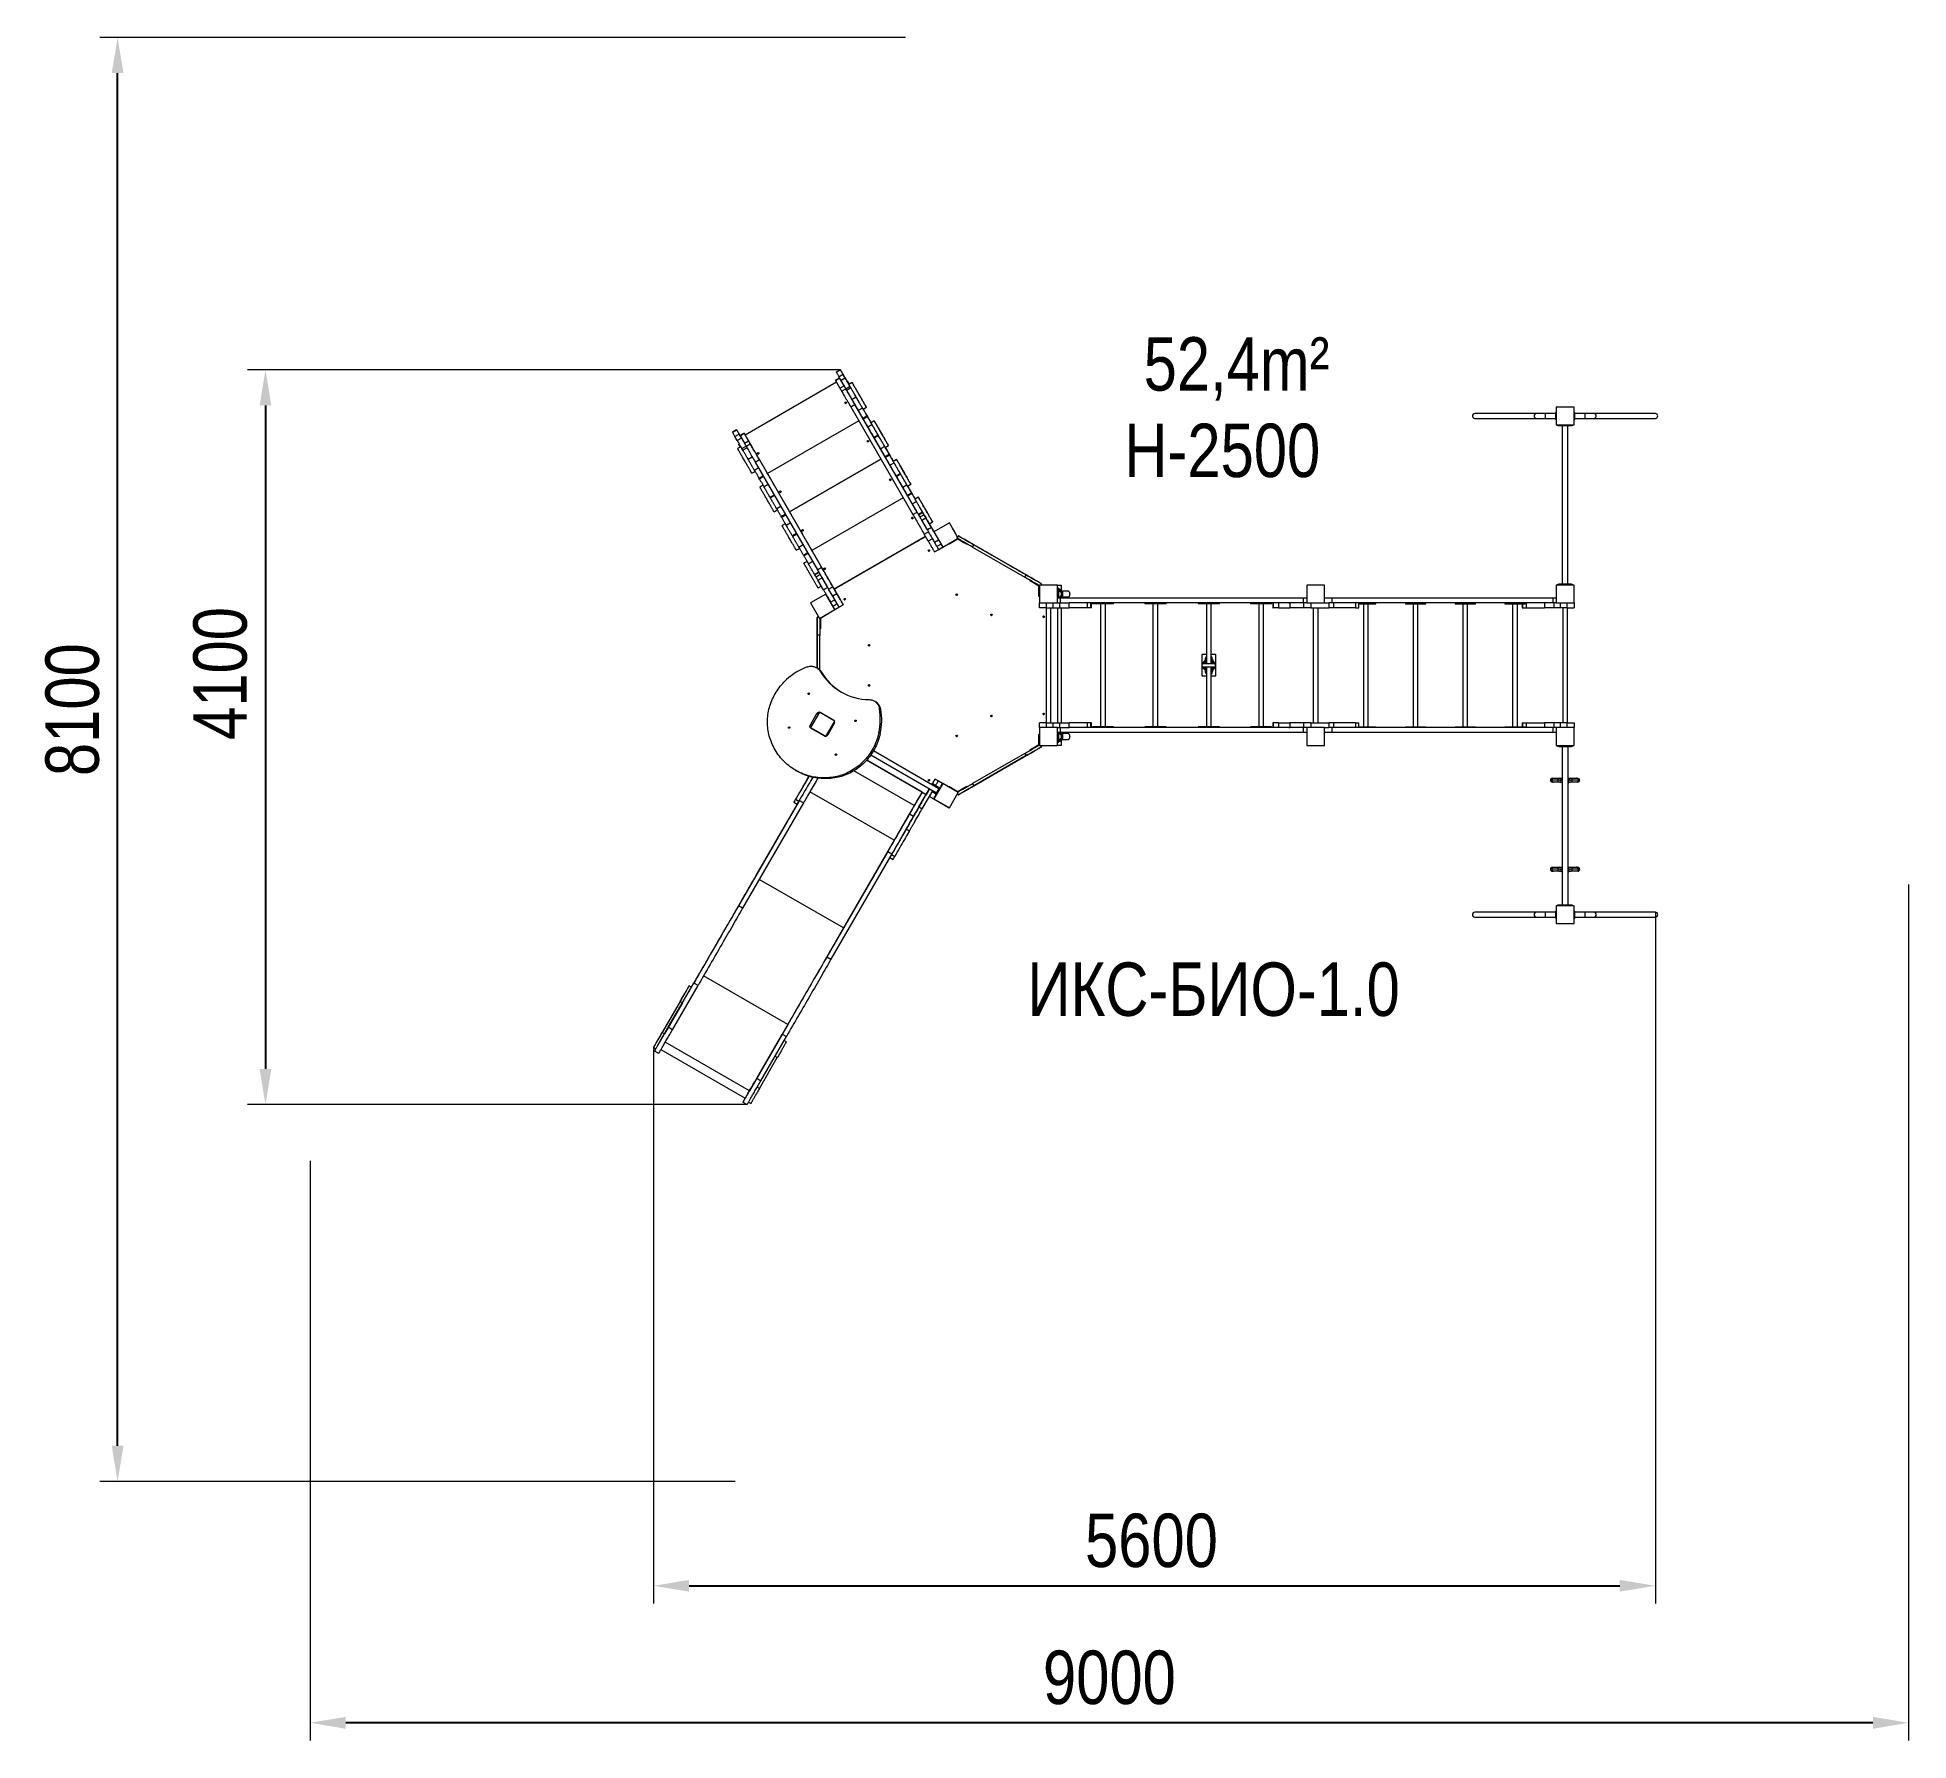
# Model space of a CAD drawing. Header units: millimetres. Extents: x -5909 to 4594, y -5663 to 3899.
import ezdxf

# ---------------------------------------------------------------- set-up
doc = ezdxf.new("R2010")
doc.units = ezdxf.units.MM
for name, color, linetype in [('DIKOM_АРТИКУЛ', 7, 'Continuous'), ('DIKOM_ОБЪЕКТ', 7, 'Continuous'), ('DIKOM_РАЗМЕР_ЗОНА', 7, 'Continuous'), ('DIKOM_РАЗМЕР_ОБЪЕКТА', 7, 'Continuous')]:
    doc.layers.add(name, color=color, linetype=linetype)
doc.styles.add('style1', font='arial.ttf', dxfattribs={"width": 0.8})
doc.dimstyles.new('1-50', dxfattribs={"dimtxt": 300, "dimasz": 200, "dimexe": 100, "dimexo": 0, "dimgap": 100, "dimtad": 1, "dimdec": 0, "dimtxsty": 'style1', "dimcen": 0, "dimclrd": 7, "dimclre": 7, "dimadec": 1, "dimazin": 2, "dimtfac": 1, "dimtdec": 0, "dimtmove": 0, "dimatfit": 3, "dimfxl": 0, "dimlwd": 25, "dimlwe": 18, "dimarcsym": 0})

msp = doc.modelspace()

# ---------------------------------------------------------------- texts
at = {"layer": 'DIKOM_АРТИКУЛ', "insert": (-351.3, -1294.4), "char_height": 300, "width": 1667.537, "attachment_point": 1, "style": 'style1'}
msp.add_mtext('ИКС-БИО-1.0', dxfattribs=at)
at = {"layer": 'DIKOM_РАЗМЕР_ОБЪЕКТА', "char_height": 300, "width": 5885.531, "attachment_point": 1, "style": 'style1'}
for s, insert in [('52,4m²', (300.1, 2216.3)), ('H-2500', (191.9, 1730.8))]:
    msp.add_mtext(s, dxfattribs=dict(at, insert=insert))

# ---------------------------------------------------------------- blocks, each defined once
blk = doc.blocks.new('*D9')
at = {"layer": 'Defpoints', "color": 0, "transparency": 16777216}
for p in [(3173, -1013), (-2451, -1772), (3173, -4794)]:
    blk.add_point(p, dxfattribs=at)
at = {"layer": 'DIKOM_РАЗМЕР_ОБЪЕКТА', "color": 7, "lineweight": 18, "transparency": 16777216}
for p, q in [((3173, -1013), (3173, -4894)), ((-2451, -1772), (-2451, -4894))]:
    blk.add_line(p, q, dxfattribs=at)
at = {"layer": 'DIKOM_РАЗМЕР_ОБЪЕКТА', "color": 7, "lineweight": 25, "transparency": 16777216}
blk.add_line((-2251, -4794), (2973, -4794), dxfattribs=at)
at = {"layer": 'DIKOM_РАЗМЕР_ОБЪЕКТА', "color": 7, "transparency": 16777216}
for points in [[(-2251, -4761), (-2251, -4827), (-2451, -4794)], [(2973, -4761), (2973, -4827), (3173, -4794)]]:
    blk.add_solid(points, dxfattribs=at)
at = {"layer": 'DIKOM_РАЗМЕР_ОБЪЕКТА', "color": 0, "transparency": 16777216, "insert": (344, -4541), "char_height": 300, "attachment_point": 5, "style": 'style1'}
blk.add_mtext('5600', dxfattribs=at)
blk = doc.blocks.new('*D10')
at = {"layer": 'Defpoints', "color": 0, "transparency": 16777216}
for p in [(-1402, 2033), (-4629, -2092), (-1926, -2092)]:
    blk.add_point(p, dxfattribs=at)
at = {"layer": 'DIKOM_РАЗМЕР_ОБЪЕКТА', "color": 7, "lineweight": 18, "transparency": 16777216}
for p, q in [((-1402, 2033), (-4729, 2033)), ((-1926, -2092), (-4729, -2092))]:
    blk.add_line(p, q, dxfattribs=at)
at = {"layer": 'DIKOM_РАЗМЕР_ОБЪЕКТА', "color": 7, "lineweight": 25, "transparency": 16777216}
blk.add_line((-4629, 1833), (-4629, -1892), dxfattribs=at)
at = {"layer": 'DIKOM_РАЗМЕР_ОБЪЕКТА', "color": 7, "transparency": 16777216}
for points in [[(-4662, 1833), (-4596, 1833), (-4629, 2033)], [(-4662, -1892), (-4596, -1892), (-4629, -2092)]]:
    blk.add_solid(points, dxfattribs=at)
at = {"layer": 'DIKOM_РАЗМЕР_ОБЪЕКТА', "color": 0, "transparency": 16777216, "insert": (-4882, 328), "char_height": 300, "attachment_point": 5, "rotation": 90, "style": 'style1'}
blk.add_mtext('4100', dxfattribs=at)
blk = doc.blocks.new('*D11')
at = {"layer": 'Defpoints', "color": 0, "transparency": 16777216}
for p in [(-5459, 3899), (-1036, 3899), (-1993, -4208)]:
    blk.add_point(p, dxfattribs=at)
at = {"layer": 'DIKOM_РАЗМЕР_ЗОНА', "color": 7, "lineweight": 18, "transparency": 16777216}
for p, q in [((-1036, 3899), (-5559, 3899)), ((-1993, -4208), (-5559, -4208))]:
    blk.add_line(p, q, dxfattribs=at)
at = {"layer": 'DIKOM_РАЗМЕР_ЗОНА', "color": 7, "lineweight": 25, "transparency": 16777216}
blk.add_line((-5459, -4008), (-5459, 3699), dxfattribs=at)
at = {"layer": 'DIKOM_РАЗМЕР_ЗОНА', "color": 7, "transparency": 16777216}
for points in [[(-5492, 3699), (-5426, 3699), (-5459, 3899)], [(-5492, -4008), (-5426, -4008), (-5459, -4208)]]:
    blk.add_solid(points, dxfattribs=at)
at = {"layer": 'DIKOM_РАЗМЕР_ЗОНА', "color": 0, "transparency": 16777216, "insert": (-5712, 125), "char_height": 300, "attachment_point": 5, "rotation": 90, "style": 'style1'}
blk.add_mtext('8100', dxfattribs=at)
blk = doc.blocks.new('*D12')
at = {"layer": 'Defpoints', "color": 0, "transparency": 16777216}
for p in [(4594, -857), (-4378, -2408), (-4378, -5563)]:
    blk.add_point(p, dxfattribs=at)
at = {"layer": 'DIKOM_РАЗМЕР_ЗОНА', "color": 7, "lineweight": 18, "transparency": 16777216}
for p, q in [((4594, -857), (4594, -5663)), ((-4378, -2408), (-4378, -5663))]:
    blk.add_line(p, q, dxfattribs=at)
at = {"layer": 'DIKOM_РАЗМЕР_ЗОНА', "color": 7, "lineweight": 25, "transparency": 16777216}
blk.add_line((4394, -5563), (-4178, -5563), dxfattribs=at)
at = {"layer": 'DIKOM_РАЗМЕР_ЗОНА', "color": 7, "transparency": 16777216}
for points in [[(-4178, -5530), (-4178, -5597), (-4378, -5563)], [(4394, -5530), (4394, -5597), (4594, -5563)]]:
    blk.add_solid(points, dxfattribs=at)
at = {"layer": 'DIKOM_РАЗМЕР_ЗОНА', "color": 0, "transparency": 16777216, "insert": (108, -5310), "char_height": 300, "attachment_point": 5, "style": 'style1'}
blk.add_mtext('9000', dxfattribs=at)

# ---------------------------------------------------------------- dimensions: what is measured, and where the dimension line sits
at = {"layer": 'DIKOM_РАЗМЕР_ЗОНА'}
dim = msp.add_linear_dim(base=(-5459, 3899.3), p1=(-1992.5, -4208.1), p2=(-1035.9, 3899.3), angle=90, text='8100', dimstyle='1-50', dxfattribs=at)
dim.commit()
dim.dimension.update_dxf_attribs({"geometry": '*D11', "text_midpoint": (-5459, 125.3), "dimtype": 160})
dim = msp.add_linear_dim(base=(-4378.2, -5563.2), p1=(4593.8, -856.6), p2=(-4378.2, -2408.1), text='9000', dimstyle='1-50', dxfattribs=at)
dim.commit()
dim.dimension.update_dxf_attribs({"geometry": '*D12', "text_midpoint": (107.8, -5563.2), "dimtype": 160})
at = {"layer": 'DIKOM_РАЗМЕР_ОБЪЕКТА'}
dim = msp.add_linear_dim(base=(-4629.1, -2092), p1=(-1401.9, 2033.3), p2=(-1925.6, -2092), angle=90, text='4100', dimstyle='1-50', dxfattribs=at)
dim.commit()
dim.dimension.update_dxf_attribs({"geometry": '*D10', "text_midpoint": (-4629.1, 327.8), "dimtype": 160})
dim = msp.add_linear_dim(base=(3172.6, -4794), p1=(-2450.9, -1771.9), p2=(3172.6, -1012.5), text='5600', dimstyle='1-50', dxfattribs=at)
dim.commit()
dim.dimension.update_dxf_attribs({"geometry": '*D9', "text_midpoint": (343.8, -4794), "dimtype": 160})

# ---------------------------------------------------------------- linework, layer by layer
at = {"layer": 'DIKOM_ОБЪЕКТ', "color": 7, "linetype": 'Continuous', "lineweight": 15}
for p, q in [((-1401.9, 2033.2), (-1425.3, 2019.7)), ((-1425.3, 2019.7), (-1401.9, 2033.2)), ((-1425.3, 2019.7), (-1425.3, 2019.7)), ((-1410.7, 1994.5), (-1387.4, 2008)), ((-1401.9, 2033.2), (-1401.9, 2033.2)), ((-1374.8, 1986.2), (-1387.4, 2008)), ((-1423.7, 1962.9), (-1936.4, 1666.9)), ((-1423.7, 1962.9), (-1936.4, 1666.9)), ((-1406.3, 1986.7), (-1429.6, 1973.2)), ((-1429.3, 1972.7), (-1405.9, 1986.2)), ((-1429.3, 1972.7), (-1405, 1930.5)), ((-1398.1, 1972.7), (-1410.7, 1994.5)), ((-1405, 1930.5), (-1381.6, 1944)), ((-1381.6, 1944), (-1401.5, 1978.5)), ((-1374.8, 1986.2), (-1398.1, 1972.7)), ((-1394.9, 1913.1), (-1371.5, 1926.6)), ((-1371.7, 1926.8), (-1348.3, 1940.3)), ((-1366.3, 1917.5), (-1371.7, 1926.8)), ((-1369.3, 1922.7), (-1369.3, 1922.7)), ((-1342.9, 1931), (-1366.3, 1917.5)), ((-1364.4, 1968.3), (-1361.8, 1969.8)), ((-1364.4, 1968.3), (-1361.8, 1969.8)), ((-1361.8, 1969.8), (-1361.8, 1969.8)), ((-1361.8, 1969.8), (-1351.8, 1952.5)), ((-1361.8, 1969.8), (-1351.8, 1952.5)), ((-1357.4, 1956.2), (-1357.4, 1956.2)), ((-1336.2, 1961.5), (-1354.4, 1951)), ((-1354.4, 1951), (-1354.4, 1951)), ((-1354.4, 1951), (-1354.4, 1951)), ((-1354.4, 1951), (-1354.4, 1951)), ((-1342.9, 1931), (-1348.3, 1940.3)), ((-1344, 1824.8), (-1320.6, 1838.3)), ((-1344, 1824.8), (-995, 1220.3)), ((-1313.4, 1880), (-1336.8, 1866.5)), ((-1336.3, 1865.6), (-1333.3, 1860.4)), ((-971.6, 1233.8), (-1320.6, 1838.3)), ((-1277.9, 1818.4), (-1301.3, 1804.9)), ((-1277.9, 1818.4), (-1301.3, 1804.9)), ((-1301.3, 1804.9), (-1301.3, 1804.9)), ((-1277.9, 1818.4), (-1277.9, 1818.4)), ((-1274.4, 1812.4), (-1256.2, 1822.9)), ((-1271.4, 1807.2), (-1271.4, 1807.2)), ((-1271.4, 1807.2), (-1271.4, 1807.2)), ((2504.6, 1787.5), (2159.3, 1787.5)), ((2553.9, 1787.5), (2504.6, 1787.5)), ((2611.9, 1787.5), (2553.9, 1787.5)), ((2553.9, 1787.5), (2553.9, 1760.5)), ((2615.9, 1794), (2611.9, 1794)), ((2611.9, 1794), (2611.9, 1754)), ((2615.9, 1824), (2615.9, 1724)), ((2715.9, 1824), (2615.9, 1824)), ((2715.9, 1724), (2715.9, 1824)), ((2715.9, 1794), (2719.9, 1794)), ((2719.9, 1754), (2719.9, 1794)), ((2778, 1787.5), (2719.9, 1787.5)), ((2827.2, 1787.5), (2778, 1787.5)), ((2778, 1760.5), (2778, 1787.5)), ((3172.6, 1787.5), (2827.2, 1787.5)), ((-1984.8, 1696.7), (-2008.1, 1683.2)), ((-2008.1, 1683.2), (-1984.8, 1696.7)), ((-2008.1, 1683.2), (-2008.1, 1683.2)), ((-1984.8, 1696.7), (-1984.8, 1696.7)), ((-1299.2, 1747.3), (-1811.9, 1451.3)), ((-1299.2, 1747.3), (-1811.9, 1451.3)), ((-1276.3, 1761.6), (-1252.9, 1775.1)), ((-1273.3, 1756.4), (-1276.3, 1761.6)), ((-1249.9, 1769.9), (-1273.3, 1756.4)), ((-1249.9, 1769.9), (-1252.9, 1775.1)), ((-1248.3, 1713.1), (-1224.9, 1726.6)), ((-1244.8, 1707.1), (-1244.8, 1707.1)), ((-1232.9, 1740.5), (-1232.9, 1740.5)), ((-1211.7, 1745.8), (-1229.9, 1735.3)), ((-1229.9, 1735.3), (-1229.9, 1735.3)), ((-1229.9, 1735.3), (-1229.9, 1735.3)), ((-1229.9, 1735.3), (-1229.9, 1735.3)), ((-1224.9, 1726.6), (-1224.9, 1726.6)), ((2159.3, 1760.5), (2504.6, 1760.5)), ((2504.6, 1760.5), (2553.9, 1760.5)), ((2553.9, 1760.5), (2611.9, 1760.5)), ((2615.9, 1754), (2611.9, 1754)), ((2615.9, 1724), (2715.9, 1724)), ((2625.9, 1718), (2625.9, 1724)), ((2630.9, 1718), (2625.9, 1718)), ((2630.9, 1724), (2630.9, 1718)), ((2700.9, 1718), (2630.9, 1718)), ((2649.9, 1718), (2649.9, 830)), ((2681.9, 830), (2681.9, 1718)), ((2700.9, 1718), (2700.9, 1724)), ((2705.9, 1718), (2700.9, 1718)), ((2705.9, 1724), (2705.9, 1718)), ((2715.9, 1754), (2719.9, 1754)), ((2719.9, 1760.5), (2778, 1760.5)), ((2778, 1760.5), (2827.2, 1760.5)), ((2827.2, 1760.5), (3172.6, 1760.5)), ((-1993.6, 1658), (-1970.2, 1671.5)), ((-1981, 1636.2), (-1993.6, 1658)), ((-1957.6, 1649.7), (-1981, 1636.2)), ((-1960.6, 1601), (-1978.8, 1590.5)), ((-1973.2, 1616.8), (-1970.7, 1618.3)), ((-1973.2, 1616.8), (-1970.7, 1618.3)), ((-1963.2, 1599.5), (-1973.2, 1616.8)), ((-1973.2, 1616.8), (-1973.2, 1616.8)), ((-1960.9, 1655.5), (-1970.2, 1671.5)), ((-1942.3, 1677.2), (-1965.7, 1663.7)), ((-1965.4, 1663.2), (-1942, 1676.7)), ((-1965.4, 1663.2), (-1941.1, 1621)), ((-1954.5, 1590.3), (-1931.1, 1603.8)), ((-1949.1, 1581), (-1954.5, 1590.3)), ((-1925.7, 1594.5), (-1949.1, 1581)), ((-1917.7, 1634.5), (-1942, 1676.7)), ((-1941.1, 1621), (-1917.7, 1634.5)), ((-1931, 1603.6), (-1907.6, 1617.1)), ((-1905.4, 1613.2), (-1905.4, 1613.2)), ((-1905.4, 1613.2), (-1905.4, 1613.2)), ((-1189.9, 1666), (-1213.3, 1652.5)), ((-1211.8, 1649.9), (-1213.3, 1652.5)), ((-1188.4, 1663.4), (-1211.8, 1649.9)), ((-1211.8, 1649.9), (-1208.8, 1644.7)), ((-1188.4, 1663.4), (-1189.9, 1666)), ((-1153.4, 1602.8), (-1176.8, 1589.3)), ((-1153.4, 1602.8), (-1176.8, 1589.3)), ((-1176.8, 1589.3), (-1176.8, 1589.3)), ((-1153.4, 1602.8), (-1153.4, 1602.8)), ((-1149.9, 1596.7), (-1131.7, 1607.2)), ((-1149.9, 1596.7), (-1149.6, 1596.1)), ((-1146.9, 1591.6), (-1146.9, 1591.6)), ((-1146.9, 1591.6), (-1146.9, 1591.6)), ((-1896.3, 1543.5), (-1919.7, 1530)), ((-1860.8, 1481.9), (-1884.1, 1468.4)), ((-1860.8, 1481.9), (-1884.1, 1468.4)), ((-1880.1, 1515.3), (-1856.7, 1528.8)), ((-1880.1, 1515.3), (-1531, 910.8)), ((-1872.4, 1556.1), (-1869.4, 1550.9)), ((-1507.6, 924.3), (-1856.7, 1528.8)), ((-1836.4, 1493.7), (-1836.4, 1493.7)), ((-1836.4, 1493.7), (-1836.4, 1493.7)), ((-1174.2, 1530.8), (-1686.9, 1234.8)), ((-1174.2, 1530.8), (-1686.9, 1234.8)), ((-1686.9, 1234.8), (-1174.2, 1530.8)), ((-1151.8, 1546), (-1128.4, 1559.5)), ((-1148.8, 1540.8), (-1151.8, 1546)), ((-1125.4, 1554.3), (-1148.8, 1540.8)), ((-1125.4, 1554.3), (-1128.4, 1559.5)), ((-1123.8, 1497.5), (-1100.4, 1511)), ((-1119.8, 1490.5), (-1119.8, 1490.5)), ((-1107.9, 1524), (-1107.9, 1524)), ((-1086.7, 1529.3), (-1104.9, 1518.8)), ((-1104.9, 1518.8), (-1104.9, 1518.8)), ((-1104.9, 1518.8), (-1104.9, 1518.8)), ((-1104.9, 1518.8), (-1104.9, 1518.8)), ((-1100.4, 1511), (-1100.4, 1511)), ((-1898.8, 1451.9), (-1880.7, 1462.4)), ((-1884.1, 1468.4), (-1884.1, 1468.4)), ((-1859.1, 1425.1), (-1835.8, 1438.6)), ((-1856.1, 1419.9), (-1859.1, 1425.1)), ((-1832.8, 1433.4), (-1856.1, 1419.9)), ((-1836.1, 1385.3), (-1854.3, 1374.8)), ((-1831.1, 1376.6), (-1807.8, 1390.1)), ((-1809.4, 1446.9), (-1807.9, 1444.3)), ((-1780.9, 1397.6), (-1780.9, 1397.6)), ((-1065.4, 1450.4), (-1088.8, 1436.9)), ((-1086.8, 1433.4), (-1088.8, 1436.9)), ((-1063.4, 1446.9), (-1086.8, 1433.4)), ((-1086.8, 1433.4), (-1083.8, 1428.2)), ((-1063.4, 1446.9), (-1065.4, 1450.4)), ((-1028.4, 1386.3), (-1051.8, 1372.8)), ((-1028.4, 1386.2), (-1051.8, 1372.7)), ((-1051.8, 1372.7), (-1051.8, 1372.8)), ((-1028.4, 1386.2), (-1028.4, 1386.3)), ((-1024.9, 1380.2), (-1006.7, 1390.7)), ((-1024.9, 1380.2), (-1024.6, 1379.6)), ((-1021.9, 1375), (-1021.9, 1375)), ((-1021.9, 1375), (-1021.9, 1375)), ((-1772.8, 1329.5), (-1796.1, 1316)), ((-1794.6, 1313.4), (-1796.1, 1316)), ((-1771.3, 1326.9), (-1794.6, 1313.4)), ((-1736.3, 1266.3), (-1759.6, 1252.8)), ((-1736.3, 1266.3), (-1759.6, 1252.8)), ((-1747.9, 1340.4), (-1744.9, 1335.2)), ((-1711.9, 1278), (-1711.9, 1278)), ((-1711.9, 1278), (-1711.9, 1278)), ((-1049.7, 1315.1), (-1562.4, 1019.1)), ((-1049.7, 1315.1), (-1562.4, 1019.1)), ((-1026.8, 1329.4), (-1003.4, 1342.9)), ((-1023.8, 1324.2), (-1026.8, 1329.4)), ((-1000.4, 1337.7), (-1023.8, 1324.2)), ((-1000.4, 1337.7), (-1003.4, 1342.9)), ((-998.8, 1281), (-975.4, 1294.5)), ((-995.3, 1274.9), (-995.3, 1274.9)), ((-983.4, 1308.3), (-983.4, 1308.3)), ((-964.6, 1317.8), (-982.8, 1307.3)), ((-975.4, 1294.5), (-975.4, 1294.5)), ((-1774.3, 1236.2), (-1756.2, 1246.7)), ((-1759.6, 1252.8), (-1759.6, 1252.8)), ((-1734.6, 1209.5), (-1711.3, 1223)), ((-1731.6, 1204.3), (-1734.6, 1209.5)), ((-1708.3, 1217.8), (-1731.6, 1204.3)), ((-1711.1, 1168.8), (-1729.3, 1158.3)), ((-1706.6, 1161), (-1683.3, 1174.5)), ((-1684.9, 1231.3), (-1682.9, 1227.8)), ((-1655.9, 1181.1), (-1655.9, 1181)), ((-995, 1220.3), (-971.6, 1233.8)), ((-940.4, 1233.8), (-963.8, 1220.3)), ((-962.3, 1217.7), (-963.8, 1220.3)), ((-938.9, 1231.2), (-962.3, 1217.7)), ((-962.3, 1217.7), (-959.3, 1212.5)), ((-932.1, 1219.5), (-955.5, 1206)), ((-945.4, 1188.5), (-922.1, 1202)), ((-913.9, 1133.8), (-945.4, 1188.5)), ((-938.9, 1231.2), (-940.4, 1233.8)), ((-890.5, 1147.3), (-922.1, 1202)), ((-903.9, 1170.6), (-903.9, 1170.6)), ((-903.9, 1170.6), (-903.9, 1170.6)), ((-903.9, 1170.6), (-903.9, 1170.6)), ((-902.8, 1168.7), (-884.6, 1179.2)), ((-901.4, 1166.3), (-902.8, 1168.7)), ((-902.8, 1168.7), (-901.4, 1166.3)), ((-902.8, 1168.7), (-891.9, 1149.9)), ((-900.4, 1164.6), (-902.8, 1168.7)), ((-900.4, 1164.6), (-902.8, 1168.7)), ((-901.4, 1166.3), (-901.4, 1166.3)), ((-900.4, 1164.6), (-900.4, 1164.6)), ((-897.4, 1159.4), (-897.4, 1159.4)), ((-897.4, 1159.4), (-897.4, 1159.4)), ((-790.4, 1174.1), (-877, 1124.1)), ((-790.4, 1173.9), (-877, 1123.9)), ((-790.4, 1173.9), (-790.4, 1174.1)), ((-744.2, 1094), (-790.4, 1174.1)), ((-740.4, 1087.3), (-790.4, 1173.9)), ((-1648.3, 1113.8), (-1671.6, 1100.4)), ((-1669.6, 1096.9), (-1671.6, 1100.4)), ((-1646.3, 1110.4), (-1669.6, 1096.9)), ((-1622.9, 1123.9), (-1619.9, 1118.7)), ((-1586.9, 1061.5), (-1586.9, 1061.5)), ((-1586.9, 1061.5), (-1586.9, 1061.5)), ((-1437.4, 802.6), (-924.7, 1098.6)), ((-1436.5, 801), (-923.8, 1097)), ((-1436.5, 801), (-923.8, 1097)), ((-923.8, 1097), (-1436.5, 801)), ((-931.7, 1110.7), (-908.3, 1124.2)), ((-908.7, 1070.8), (-931.7, 1110.7)), ((-890.5, 1147.3), (-913.9, 1133.8)), ((-885.3, 1084.3), (-908.7, 1070.8)), ((-877, 1124), (-890.9, 1148.1)), ((-890.9, 1148.1), (-877, 1124)), ((-890.9, 1148.1), (-890.9, 1148.1)), ((-877, 1123.9), (-877, 1124.1)), ((-877, 1124), (-877, 1124)), ((-877, 1124), (-877, 1124)), ((-877, 1123.9), (-827, 1037.3)), ((-874, 1064.7), (-850.6, 1078.2)), ((-860.4, 1041.2), (-874, 1064.7)), ((-837, 1054.7), (-860.4, 1041.2)), ((-827, 1037.3), (-740.4, 1087.3)), ((-793.6, 1053.2), (-795.1, 1055.7)), ((-779.5, 1064.7), (-778.1, 1062.2)), ((-743.2, 1082.3), (-778.1, 1062.2)), ((-747.5, 1088.3), (-740, 1101.3)), ((-747.5, 1088.3), (-740, 1101.2)), ((-708.3, 1062.2), (-743.2, 1082.3)), ((-740, 1101.3), (-740, 1101.2)), ((-708.3, 1062.2), (-706.8, 1064.8)), ((-691.2, 1055.8), (-692.7, 1053.2)), ((-660.9, 1038.2), (-653.4, 1051.2)), ((-359, 881.3), (-653.4, 1051.3)), ((-653.4, 1051.2), (-359, 881.2)), ((-1649.3, 1019.7), (-1631.2, 1030.2)), ((-1611.3, 1049.8), (-1634.6, 1036.3)), ((-1611.3, 1049.7), (-1634.6, 1036.2)), ((-1634.6, 1036.2), (-1634.6, 1036.3)), ((-1609.6, 992.9), (-1586.3, 1006.4)), ((-1606.6, 987.7), (-1609.6, 992.9)), ((-1589, 957.3), (-1607.2, 946.8)), ((-1583.3, 1001.2), (-1606.6, 987.7)), ((-1581.6, 944.5), (-1558.3, 957.9)), ((-1559.9, 1014.8), (-1558.4, 1012.2)), ((-1531.4, 965.4), (-1531.4, 965.4)), ((-873.7, 1010.2), (-850.3, 1023.7)), ((-850.4, 1023.9), (-827, 1037.4)), ((-850.3, 1023.7), (-850.4, 1023.9)), ((-850.4, 1023.9), (-850.3, 1023.7)), ((-850.3, 1023.7), (-826.9, 1037.2)), ((-850.3, 1023.7), (-850.3, 1023.7)), ((-827, 1037.4), (-826.9, 1037.3)), ((-826.9, 1037.2), (-827, 1037.4)), ((-826.9, 1037.3), (-826.9, 1037.2)), ((-660.9, 1038.2), (-366.5, 868.2)), ((-636.1, 1041.3), (-636.1, 1041.3)), ((-549.5, 991.3), (-549.5, 991.3)), ((-549.5, 991.3), (-549.5, 991.3)), ((-1523.3, 897.3), (-1546.6, 883.8)), ((-1545.1, 881.2), (-1546.6, 883.8)), ((-1521.8, 894.7), (-1545.1, 881.2)), ((-1515, 883), (-1538.4, 869.5)), ((-1531, 910.8), (-1507.6, 924.3)), ((-1528.3, 852), (-1504.9, 865.5)), ((-1496.7, 797.3), (-1528.3, 852)), ((-1473.3, 810.8), (-1504.9, 865.5)), ((-1498.4, 908.2), (-1495.4, 903)), ((-1462.4, 845.9), (-1462.4, 845.9)), ((-1462.4, 845.9), (-1462.4, 845.9)), ((-462.9, 941.3), (-462.9, 941.3)), ((-376.3, 891.3), (-376.3, 891.3)), ((-376.3, 891.3), (-376.3, 891.3)), ((-366.5, 868.2), (-359, 881.2)), ((-337.6, 848.2), (-336.2, 850.8)), ((-337.6, 848.2), (-336.2, 850.8)), ((-337.6, 848.2), (-337.6, 848.2)), ((-320.6, 841.8), (-322.1, 839.2)), ((-1483.3, 774), (-1569.8, 724.1)), ((-1483.2, 773.9), (-1569.8, 723.9)), ((-1527.2, 808.2), (-1509, 818.7)), ((-1473.3, 810.8), (-1496.7, 797.3)), ((-1483.2, 773.9), (-1483.2, 774)), ((-1433.2, 687.3), (-1483.2, 773.9)), ((-1467.8, 801.2), (-1444.4, 814.7)), ((-1444.8, 761.3), (-1467.8, 801.2)), ((-1457.2, 836.8), (-1447.8, 820.6)), ((-1456.8, 728.2), (-1433.4, 741.7)), ((-1421.4, 774.8), (-1444.8, 761.3)), ((-1421.4, 774.8), (-1444.4, 814.7)), ((-1438, 803.6), (-1401.4, 740.2)), ((-1419.8, 718.2), (-1433.4, 741.7)), ((-287.2, 819), (-322.1, 839.2)), ((-287.2, 778.8), (-287.2, 819)), ((-287.2, 778.8), (-284.2, 778.8)), ((-287.2, 760.8), (-287.2, 778.8)), ((-284.2, 760.8), (-287.2, 760.8)), ((-184.2, 824), (-284.2, 824)), ((-284.2, 824), (-284.2, 724)), ((-276.5, 824), (-272.4, 831.2)), ((-272.4, 831.2), (-272.4, 831.3)), ((-184.2, 824), (-163.2, 824)), ((-184.2, 724), (-184.2, 824)), ((-184.1, 724), (-184.1, 751)), ((-165.9, 751), (-184.1, 751)), ((-181.1, 807), (-183.7, 807)), ((-183.7, 807), (-183.7, 751)), ((-167.1, 751), (-161.2, 755.8)), ((-165.9, 724), (-165.9, 751)), ((1197.8, 751), (-165.9, 751)), ((-163.2, 824), (-163.2, 793.8)), ((-163.2, 754.2), (-163.2, 751)), ((1197.8, 724), (1197.8, 751)), ((1215.9, 751), (1197.8, 751)), ((1215.9, 824), (1215.9, 724)), ((1315.9, 824), (1215.9, 824)), ((1315.9, 724), (1315.9, 824)), ((1356.9, 751), (1315.9, 751)), ((1356.9, 751), (1356.9, 724)), ((2596.9, 751), (1356.9, 751)), ((2596.9, 751), (2596.9, 724)), ((2615.9, 751), (2596.9, 751)), ((2715.9, 824), (2615.9, 824)), ((2615.9, 824), (2615.9, 724)), ((2625.9, 824), (2625.9, 830)), ((2625.9, 830), (2630.9, 830)), ((2630.9, 830), (2630.9, 824)), ((2700.9, 830), (2630.9, 830)), ((2700.9, 824), (2700.9, 830)), ((2700.9, 830), (2705.9, 830)), ((2705.9, 830), (2705.9, 824)), ((2715.9, 724), (2715.9, 824)), ((-1569.8, 723.9), (-1569.8, 724.1)), ((-1569.8, 723.9), (-1519.8, 637.3)), ((-1532, 644), (-1532, 644)), ((-1523.7, 644), (-1532, 644)), ((-1523.7, 644), (-1532, 644)), ((-1519.8, 637.3), (-1433.2, 687.3)), ((-1479.1, 657.4), (-1514, 637.2)), ((-1514, 637.2), (-1514, 597)), ((-1479.1, 657.4), (-1480.6, 660)), ((-1465, 669), (-1463.6, 666.4)), ((-1443.2, 704.7), (-1456.8, 728.2)), ((-1419.8, 718.2), (-1443.2, 704.7)), ((-1433.2, 687.4), (-1409.8, 700.9)), ((-1433.2, 687.3), (-1433.2, 687.4)), ((-1433.2, 687.4), (-1433.1, 687.2)), ((-1433.1, 687.2), (-1409.8, 700.7)), ((-1409.8, 700.7), (-1386.4, 714.2)), ((-1409.8, 700.9), (-1409.8, 700.9)), ((-1386.4, 714.2), (-1386.4, 714.2)), ((-284.2, 697), (-284.2, 724)), ((-284.2, 724), (-184.2, 724)), ((-244.2, 697), (-284.2, 697)), ((-247.7, 697), (-247.7, 51)), ((-244.2, 697), (-244.2, 724)), ((-244.2, 697), (-207.3, 697)), ((-220.7, 51), (-220.7, 697)), ((-207.3, 697), (-207.3, 724)), ((-207.3, 697), (-170.6, 697)), ((-184.2, 724), (-170.6, 724)), ((-184.2, 697), (-184.2, 51)), ((-170.6, 697), (-170.6, 724)), ((-170.6, 724), (-118.3, 724)), ((-170.6, 697), (-118.3, 697)), ((-163.2, 697), (-163.2, 51)), ((-118.3, 697), (-118.3, 724)), ((-115, 724), (-118.3, 724)), ((1197.8, 724), (-118.3, 724)), ((-15.1, 697), (-118.3, 697)), ((-15.1, 697), (-15.1, 724)), ((4.5, 697), (-15.1, 697)), ((4.5, 697), (4.5, 724)), ((6.8, 697), (4.5, 697)), ((6.8, 697), (6.8, 724)), ((13.6, 724), (13.6, 720)), ((28.4, 720), (13.6, 720)), ((28.4, 720), (28.4, 724)), ((105.7, 720), (28.4, 720)), ((58.7, 720), (58.7, 28)), ((85.7, 28), (85.7, 720)), ((105.7, 720), (105.7, 724)), ((130.9, 720), (105.7, 720)), ((130.9, 720), (130.9, 724)), ((306.1, 724), (306.1, 720)), ((324.5, 720), (306.1, 720)), ((324.5, 720), (324.5, 724)), ((404.3, 720), (324.5, 720)), ((352.5, 720), (352.5, 28)), ((379.5, 28), (379.5, 720)), ((404.3, 720), (404.3, 724)), ((425.9, 720), (404.3, 720)), ((425.9, 720), (425.9, 724)), ((605.9, 724), (605.9, 720)), ((627.4, 720), (605.9, 720)), ((627.4, 720), (627.4, 724)), ((707.2, 720), (627.4, 720)), ((652.2, 720), (652.2, 383)), ((679.2, 383), (679.2, 720)), ((707.2, 720), (707.2, 724)), ((725.6, 720), (707.2, 720)), ((725.6, 720), (725.6, 724)), ((900.9, 724), (900.9, 720)), ((926, 720), (900.9, 720)), ((926, 720), (926, 724)), ((1003.3, 720), (926, 720)), ((946, 720), (946, 28)), ((973, 28), (973, 720)), ((1003.3, 720), (1003.3, 724)), ((1018.2, 720), (1003.3, 720)), ((1018.2, 720), (1018.2, 724)), ((1024.9, 724), (1024.9, 697)), ((1024.9, 697), (1027, 697)), ((1027, 724), (1027, 697)), ((1056.3, 697), (1027, 697)), ((1056.3, 724), (1056.3, 697)), ((1056.3, 697), (1121.2, 697)), ((1115.3, 724), (1121.2, 724)), ((1121.2, 724), (1121.2, 697)), ((1197.9, 724), (1121.2, 724)), ((1197.9, 697), (1121.2, 697)), ((1197.9, 724), (1197.9, 697)), ((1215.9, 724), (1197.9, 724)), ((1239, 697), (1197.9, 697)), ((1215.9, 724), (1315.9, 724)), ((1239, 724), (1239, 697)), ((1239, 697), (1339, 697)), ((1252.4, 697), (1252.4, 51)), ((1279.4, 51), (1279.4, 697)), ((1315.9, 724), (1339, 724)), ((1339, 724), (1339, 697)), ((1366.4, 724), (1339, 724)), ((1366.4, 697), (1339, 697)), ((2596.9, 724), (1356.9, 724)), ((1366.4, 724), (1366.4, 697)), ((1489.4, 724), (1366.4, 724)), ((1489.4, 697), (1366.4, 697)), ((1489.4, 724), (1489.4, 697)), ((1489.4, 697), (1508.4, 697)), ((1508.4, 697), (1508.4, 724)), ((1508.4, 720), (1517.3, 720)), ((1517.3, 724), (1517.3, 720)), ((1517.3, 720), (1591.7, 720)), ((1533.7, 720), (1533.7, 28)), ((1560.7, 28), (1560.7, 720)), ((1591.7, 724), (1591.7, 720)), ((1591.7, 720), (1604.4, 720)), ((1604.4, 720), (1604.4, 724)), ((1769.1, 724), (1769.1, 720)), ((1769.1, 720), (1796.4, 720)), ((1796.4, 724), (1796.4, 720)), ((1796.4, 720), (1870.8, 720)), ((1812.8, 720), (1812.8, 28)), ((1839.8, 28), (1839.8, 720)), ((1870.8, 724), (1870.8, 720)), ((1870.8, 720), (1883.5, 720)), ((1883.5, 720), (1883.5, 724)), ((2048.2, 724), (2048.2, 720)), ((2048.2, 720), (2075.5, 720)), ((2075.5, 724), (2075.5, 720)), ((2075.5, 720), (2149.9, 720)), ((2091.9, 720), (2091.9, 28)), ((2118.9, 28), (2118.9, 720)), ((2149.9, 724), (2149.9, 720)), ((2149.9, 720), (2162.6, 720)), ((2162.6, 720), (2162.6, 724)), ((2327.3, 724), (2327.3, 720)), ((2327.3, 720), (2354.6, 720)), ((2354.6, 724), (2354.6, 720)), ((2354.6, 720), (2429, 720)), ((2371, 720), (2371, 28)), ((2398, 28), (2398, 720)), ((2424.9, 720), (2424.9, 697)), ((2424.9, 697), (2427.2, 697)), ((2427.2, 720), (2427.2, 697)), ((2427.2, 697), (2446.8, 697)), ((2429, 724), (2429, 720)), ((2429, 720), (2441.7, 720)), ((2441.7, 720), (2441.7, 724)), ((2446.8, 724), (2446.8, 697)), ((2446.8, 697), (2550, 697)), ((2550, 724), (2550, 697)), ((2602.3, 724), (2550, 724)), ((2602.3, 697), (2550, 697)), ((2602.3, 724), (2596.9, 724)), ((2602.3, 724), (2602.3, 697)), ((2615.9, 724), (2602.3, 724)), ((2639, 697), (2602.3, 697)), ((2615.9, 724), (2715.9, 724)), ((2639, 724), (2639, 697)), ((2675.9, 697), (2639, 697)), ((2652.4, 697), (2652.4, 51)), ((2675.9, 724), (2675.9, 697)), ((2675.9, 697), (2715.9, 697)), ((2679.4, 51), (2679.4, 697)), ((2715.9, 724), (2715.9, 697)), ((-1532.1, 544), (-1532.1, 358.4)), ((-1517, 544), (-1532, 544)), ((-1532, 358.3), (-1532, 544)), ((-1517, 597), (-1514, 597)), ((-1514, 579), (-1517, 579)), ((-1517, 347.3), (-1517, 544)), ((-1532, 524), (-1532, 524)), ((-1532, 424), (-1532, 424)), ((-1532, 424), (-1532, 424)), ((652.2, 434), (625.9, 434)), ((625.9, 434), (625.9, 314)), ((705.9, 434), (679.2, 434)), ((705.9, 314), (705.9, 434)), ((-1529.1, 356.7), (-1536.8, 361.1)), ((-1508.2, 336), (-1515.9, 340.5)), ((695.9, 383), (635.9, 383)), ((635.9, 365), (695.9, 365)), ((645.9, 408.8), (645.9, 402.7)), ((645.9, 345.3), (645.9, 338.8)), ((652.2, 365), (652.2, 28)), ((680.8, 394.1), (679.2, 395.2)), ((679.2, 395.1), (680.7, 394.1)), ((679.2, 28), (679.2, 365)), ((685.9, 408.8), (685.9, 402.7)), ((685.9, 345.3), (685.9, 338.8)), ((625.9, 314), (652.2, 314)), ((679.2, 314), (705.9, 314)), ((-1519.7, 110.6), (-1569.7, 23.9)), ((-1433.1, 60.6), (-1519.7, 110.6)), ((-1514.3, 109.7), (-1440.6, 67.2)), ((-1506.6, 105.3), (-1514.3, 109.7)), ((-1506.6, 105.3), (-1440.6, 67.2)), ((-1204, 169), (-1211.7, 173.4)), ((-1174.8, 125.7), (-1182.5, 130.1)), ((-1570.6, 39.5), (-1533.6, 103.5)), ((-1562.9, 35), (-1570.6, 39.5)), ((-1569.7, 23.9), (-1569.7, 24)), ((-1569.7, 23.9), (-1483.1, -26.1)), ((-1492.6, -22.9), (-1566.3, 19.7)), ((-1485.7, -24.5), (-1563.5, 20.4)), ((-1525.9, 99.1), (-1533.6, 103.5)), ((-1483.1, -26.1), (-1433.1, 60.6)), ((-1436.3, 47.4), (-1473.3, -16.7)), ((-1448.1, 34.6), (-1444.8, 32.7)), ((-1446.5, 33.6), (-1446.5, 33.6)), ((-284.2, 24), (-284.2, 51)), ((-244.2, 51), (-284.2, 51)), ((-284.2, 24), (-284.2, -76)), ((-184.2, 24), (-284.2, 24)), ((-244.2, 24), (-244.2, 51)), ((-244.2, 51), (-207.3, 51)), ((-207.3, 24), (-207.3, 51)), ((-207.3, 51), (-170.6, 51)), ((-184.2, 24), (-170.6, 24)), ((-184.2, -76), (-184.2, 24)), ((-184.1, -3), (-184.1, 24)), ((-170.6, 24), (-170.6, 51)), ((-170.6, 51), (-118.3, 51)), ((-170.6, 24), (-118.3, 24)), ((-165.9, -3), (-165.9, 24)), ((-118.3, 24), (-118.3, 51)), ((-15.1, 51), (-118.3, 51)), ((-115, 24), (-118.3, 24)), ((1197.8, 24), (-118.3, 24)), ((-15.1, 24), (-15.1, 51)), ((4.5, 51), (-15.1, 51)), ((4.5, 24), (4.5, 51)), ((6.8, 51), (4.5, 51)), ((6.8, 24), (6.8, 51)), ((13.6, 28), (13.6, 24)), ((28.4, 28), (13.6, 28)), ((28.4, 24), (28.4, 28)), ((105.7, 28), (28.4, 28)), ((105.7, 24), (105.7, 28)), ((130.9, 28), (105.7, 28)), ((130.9, 24), (130.9, 28)), ((306.1, 28), (306.1, 24)), ((324.5, 28), (306.1, 28)), ((324.5, 24), (324.5, 28)), ((404.3, 28), (324.5, 28)), ((404.3, 24), (404.3, 28)), ((425.9, 28), (404.3, 28)), ((425.9, 24), (425.9, 28)), ((605.9, 28), (605.9, 24)), ((627.4, 28), (605.9, 28)), ((627.4, 24), (627.4, 28)), ((707.2, 28), (627.4, 28)), ((707.2, 24), (707.2, 28)), ((725.6, 28), (707.2, 28)), ((725.6, 24), (725.6, 28)), ((900.9, 28), (900.9, 24)), ((926, 28), (900.9, 28)), ((926, 24), (926, 28)), ((1003.3, 28), (926, 28)), ((1003.3, 24), (1003.3, 28)), ((1018.2, 28), (1003.3, 28)), ((1018.2, 24), (1018.2, 28)), ((1024.9, 51), (1024.9, 24)), ((1024.9, 51), (1027, 51)), ((1027, 51), (1027, 24)), ((1056.3, 51), (1027, 51)), ((1056.3, 51), (1056.3, 24)), ((1056.3, 51), (1121.2, 51)), ((1115.3, 24), (1121.2, 24)), ((1121.2, 51), (1121.2, 24)), ((1197.9, 51), (1121.2, 51)), ((1197.9, 24), (1121.2, 24)), ((1197.8, -3), (1197.8, 24)), ((1197.9, 51), (1197.9, 24)), ((1239, 51), (1197.9, 51)), ((1215.9, 24), (1197.9, 24)), ((1215.9, 24), (1215.9, -76)), ((1315.9, 24), (1215.9, 24)), ((1239, 51), (1239, 24)), ((1239, 51), (1339, 51)), ((1315.9, 24), (1339, 24)), ((1315.9, -76), (1315.9, 24)), ((1339, 51), (1339, 24)), ((1366.4, 51), (1339, 51)), ((1366.4, 24), (1339, 24)), ((1356.9, 24), (1356.9, -3)), ((2596.9, 24), (1356.9, 24)), ((1366.4, 51), (1366.4, 24)), ((1489.4, 51), (1366.4, 51)), ((1489.4, 24), (1366.4, 24)), ((1489.4, 51), (1489.4, 24)), ((1489.4, 51), (1508.4, 51)), ((1508.4, 24), (1508.4, 51)), ((1508.4, 28), (1517.3, 28)), ((1517.3, 28), (1517.3, 24)), ((1517.3, 28), (1591.7, 28)), ((1591.7, 28), (1591.7, 24)), ((1591.7, 28), (1604.4, 28)), ((1604.4, 24), (1604.4, 28)), ((1769.1, 28), (1769.1, 24)), ((1769.1, 28), (1796.4, 28)), ((1796.4, 28), (1796.4, 24)), ((1796.4, 28), (1870.8, 28)), ((1870.8, 28), (1870.8, 24)), ((1870.8, 28), (1883.5, 28)), ((1883.5, 24), (1883.5, 28)), ((2048.2, 28), (2048.2, 24)), ((2048.2, 28), (2075.5, 28)), ((2075.5, 28), (2075.5, 24)), ((2075.5, 28), (2149.9, 28)), ((2149.9, 28), (2149.9, 24)), ((2149.9, 28), (2162.6, 28)), ((2162.6, 24), (2162.6, 28)), ((2327.3, 28), (2327.3, 24)), ((2327.3, 28), (2354.6, 28)), ((2354.6, 28), (2354.6, 24)), ((2354.6, 28), (2429, 28)), ((2424.9, 51), (2424.9, 28)), ((2424.9, 51), (2427.2, 51)), ((2427.2, 51), (2446.8, 51)), ((2427.2, 51), (2427.2, 28)), ((2429, 28), (2429, 24)), ((2429, 28), (2441.7, 28)), ((2441.7, 24), (2441.7, 28)), ((2446.8, 51), (2446.8, 24)), ((2446.8, 51), (2550, 51)), ((2550, 51), (2550, 24)), ((2602.3, 51), (2550, 51)), ((2602.3, 24), (2550, 24)), ((2596.9, 24), (2596.9, -3)), ((2602.3, 24), (2596.9, 24)), ((2602.3, 51), (2602.3, 24)), ((2639, 51), (2602.3, 51)), ((2615.9, 24), (2602.3, 24)), ((2615.9, 24), (2615.9, -76)), ((2715.9, 24), (2615.9, 24)), ((2639, 51), (2639, 24)), ((2675.9, 51), (2639, 51)), ((2675.9, 51), (2715.9, 51)), ((2675.9, 51), (2675.9, 24)), ((2715.9, 51), (2715.9, 24)), ((2715.9, -76), (2715.9, 24)), ((-1483.1, -26.1), (-1483.1, -26)), ((-1468.1, -0.1), (-1464.8, -2)), ((-1468.1, -0.1), (-1464.8, -2)), ((-1466.5, -1), (-1466.5, -1)), ((-1178.4, -9.4), (-1186.1, -5)), ((-336.1, -102.8), (-337.6, -100.2)), ((-336.1, -102.8), (-337.6, -100.2)), ((-322.1, -91.2), (-287.2, -71.1)), ((-322.1, -91.2), (-320.6, -93.8)), ((-287.2, -12.8), (-284.2, -12.8)), ((-287.2, -30.8), (-287.2, -12.8)), ((-287.2, -71.1), (-287.2, -30.8)), ((-284.2, -30.8), (-287.2, -30.8)), ((-284.2, -76), (-184.2, -76)), ((-276.6, -76), (-272.4, -83.3)), ((-272.4, -83.3), (-272.4, -83.3)), ((-163.2, -76), (-184.2, -76)), ((-165.9, -3), (-184.1, -3)), ((-183.7, -3), (-183.7, -59)), ((-183.7, -59), (-181.1, -59)), ((-181.1, -59), (-181.1, -59)), ((-177.7, -57.7), (-177.7, -57.8)), ((-161.2, -7.9), (-167.1, -3)), ((1197.8, -3), (-165.9, -3)), ((-163.2, -3), (-163.2, -6.2)), ((-163.2, -45.9), (-163.2, -76)), ((1215.9, -3), (1197.8, -3)), ((1215.9, -76), (1315.9, -76)), ((1356.9, -3), (1315.9, -3)), ((2596.9, -3), (1356.9, -3)), ((2615.9, -3), (2596.9, -3)), ((2615.9, -76), (2715.9, -76)), ((2625.9, -82), (2625.9, -76)), ((2630.9, -82), (2625.9, -82)), ((2630.9, -76), (2630.9, -82)), ((2630.9, -82), (2700.9, -82)), ((2649.2, -82), (2649.2, -970)), ((2682.7, -970), (2682.7, -82)), ((2700.9, -82), (2700.9, -76)), ((2705.9, -82), (2700.9, -82)), ((2705.9, -76), (2705.9, -82)), ((-944.4, -338.8), (-1255.3, -159.4)), ((-943.7, -337.5), (-1254.2, -158.2)), ((-1231.3, -129.3), (-862.2, -342.4)), ((-848.7, -319), (-1216.6, -106.6)), ((-366.5, -120.3), (-660.9, -290.3)), ((-653.4, -303.3), (-359, -133.3)), ((-359, -133.3), (-653.4, -303.3)), ((-462.9, -193.3), (-462.9, -193.3)), ((-376.3, -143.3), (-376.3, -143.3)), ((-376.3, -143.3), (-376.3, -143.3)), ((-366.5, -120.3), (-359, -133.3)), ((-1653.2, -215.9), (-1645.5, -220.4)), ((-1602.9, -291.2), (-1602.9, -291.2)), ((-1578.8, -249.6), (-1583.9, -258.4)), ((-1582.8, -256.4), (-1582.7, -256.4)), ((-1578.8, -249.6), (-1578.6, -249.2)), ((-1424, -256.4), (-1431.7, -251.9)), ((-987.7, -413.7), (-1326.1, -218.4)), ((-885.3, -290.4), (-888.6, -296)), ((-888.5, -296), (-885.3, -290.4)), ((-885.3, -290.4), (-867.1, -300.9)), ((-827, -289.4), (-877, -376)), ((-870.3, -264.4), (-870.3, -264.4)), ((-870.3, -264.4), (-852.1, -274.9)), ((-870.3, -306.5), (-867.1, -300.9)), ((-870.3, -306.5), (-867.1, -300.9)), ((-867.1, -300.9), (-845.4, -313.4)), ((-852.1, -274.9), (-852.1, -274.9)), ((-852.1, -274.9), (-828.7, -288.4)), ((-845.4, -313.4), (-842, -315.4)), ((-845.4, -313.4), (-845.4, -313.4)), ((-740.4, -339.4), (-827, -289.4)), ((-827, -289.4), (-827, -289.4)), ((-795.1, -307.8), (-793.6, -305.2)), ((-778.1, -314.2), (-779.6, -316.8)), ((-778.1, -314.2), (-743.2, -334.3)), ((-743.2, -334.3), (-708.3, -314.2)), ((-706.8, -316.8), (-708.3, -314.2)), ((-692.7, -305.2), (-691.2, -307.8)), ((-660.9, -290.3), (-653.4, -303.3)), ((-636.1, -293.3), (-636.1, -293.3)), ((-549.5, -243.3), (-549.5, -243.3)), ((-549.5, -243.3), (-549.5, -243.3)), ((2591.6, -271), (2583.4, -271)), ((2625.1, -271), (2591.6, -271)), ((2594.4, -260), (2601.6, -260)), ((2601.6, -282), (2594.4, -282)), ((2601.6, -260), (2635.1, -260)), ((2635.1, -282), (2601.6, -282)), ((2639.7, -271), (2625.1, -271)), ((2635.1, -260), (2649.2, -260)), ((2640.6, -282), (2635.1, -282)), ((2645.9, -268), (2645.9, -272)), ((2645.9, -268), (2649.2, -268)), ((2645.9, -272), (2649.2, -272)), ((2645.9, -280), (2645.9, -284)), ((2645.9, -280), (2649.2, -280)), ((2645.9, -284), (2649.2, -284)), ((2646.9, -265.4), (2646.9, -267.6)), ((2649.2, -265.4), (2646.9, -265.4)), ((2649.2, -267.6), (2646.9, -267.6)), ((2646.9, -284.4), (2646.9, -286.6)), ((2649.2, -284.4), (2646.9, -284.4)), ((2649.2, -286.6), (2646.9, -286.6)), ((2682.7, -260), (2696.7, -260)), ((2684.9, -265.4), (2682.7, -265.4)), ((2684.9, -267.6), (2682.7, -267.6)), ((2682.7, -268), (2685.9, -268)), ((2682.7, -272), (2685.9, -272)), ((2682.7, -280), (2685.9, -280)), ((2682.7, -284), (2685.9, -284)), ((2684.9, -284.4), (2682.7, -284.4)), ((2684.9, -286.6), (2682.7, -286.6)), ((2684.9, -267.6), (2684.9, -265.4)), ((2684.9, -286.6), (2684.9, -284.4)), ((2685.9, -268), (2685.9, -272)), ((2685.9, -280), (2685.9, -284)), ((2696.7, -282), (2691.2, -282)), ((2706.7, -271), (2692.2, -271)), ((2696.7, -260), (2730.2, -260)), ((2730.2, -282), (2696.7, -282)), ((2740.2, -271), (2706.7, -271)), ((2730.2, -260), (2737.4, -260)), ((2737.4, -282), (2730.2, -282)), ((2748.4, -271), (2740.2, -271)), ((-1633.6, -386.4), (-1974.4, -976.6)), ((-1609.4, -398.6), (-1951, -990.1)), ((-1644.4, -405.1), (-1861.3, -780.7)), ((-1662.6, -394.6), (-1644.4, -405.1)), ((-1653.1, -378.3), (-1634.9, -388.8)), ((-1609.4, -398.6), (-1632.8, -385.1)), ((-1100.2, -608.6), (-1573, -335.6)), ((-943.7, -337.5), (-987.7, -413.7)), ((-960.8, -421.3), (-902, -319.4)), ((-943.7, -337.5), (-943.7, -337.5)), ((-943.7, -337.5), (-920.3, -351)), ((-942.7, -431.8), (-883.8, -329.9)), ((-902.1, -319.4), (-920.3, -351)), ((-902.1, -361.5), (-878.7, -375)), ((-902.1, -361.5), (-878.7, -375)), ((-887.1, -335.5), (-883.8, -329.9)), ((-887.1, -335.5), (-865.4, -348)), ((-878.7, -375), (-878.7, -375)), ((-877, -376), (-878.7, -375)), ((-877, -376), (-790.4, -426)), ((-877, -376), (-877, -376)), ((-877, -376), (-790.5, -426)), ((-865.4, -348), (-862, -350)), ((-865.4, -348), (-865.4, -348)), ((-865.4, -348), (-862, -350)), ((-862, -350), (-862, -350)), ((-790.4, -426), (-740.4, -339.4)), ((-744.2, -346.1), (-740, -353.3)), ((-744.2, -346.1), (-740, -353.3)), ((-740, -353.3), (-740, -353.3)), ((-1014.6, -460.4), (-991.2, -473.9)), ((-960.8, -421.3), (-942.7, -431.8)), ((-790.4, -426), (-790.5, -426)), ((-1100.2, -608.6), (-1384.4, -1100.8)), ((-1032.2, -544.9), (-1014, -555.4)), ((-1136.6, -671.6), (-1478.2, -1263.1)), ((-1113.2, -685.1), (-1454.8, -1276.6)), ((-1136.6, -671.6), (-1113.2, -685.1)), ((-1124.8, -705.1), (-1106.6, -715.6)), ((-1115.3, -688.8), (-1097.1, -699.3)), ((-1384.4, -1100.8), (-1857.3, -827.8)), ((2591.6, -771), (2583.4, -771)), ((2625.1, -771), (2591.6, -771)), ((2594.4, -760), (2601.6, -760)), ((2601.6, -782), (2594.4, -782)), ((2601.6, -760), (2635.1, -760)), ((2635.1, -782), (2601.6, -782)), ((2639.7, -771), (2625.1, -771)), ((2635.1, -760), (2649.2, -760)), ((2640.6, -782), (2635.1, -782)), ((2645.9, -768), (2645.9, -772)), ((2645.9, -768), (2649.2, -768)), ((2645.9, -772), (2649.2, -772)), ((2645.9, -780), (2645.9, -784)), ((2645.9, -780), (2649.2, -780)), ((2645.9, -784), (2649.2, -784)), ((2646.9, -765.4), (2646.9, -767.6)), ((2649.2, -765.4), (2646.9, -765.4)), ((2649.2, -767.6), (2646.9, -767.6)), ((2646.9, -784.4), (2646.9, -786.6)), ((2649.2, -784.4), (2646.9, -784.4)), ((2649.2, -786.6), (2646.9, -786.6)), ((2682.7, -760), (2696.7, -760)), ((2684.9, -765.4), (2682.7, -765.4)), ((2684.9, -767.6), (2682.7, -767.6)), ((2682.7, -768), (2685.9, -768)), ((2682.7, -772), (2685.9, -772)), ((2682.7, -780), (2685.9, -780)), ((2682.7, -784), (2685.9, -784)), ((2684.9, -784.4), (2682.7, -784.4)), ((2684.9, -786.6), (2682.7, -786.6)), ((2684.9, -767.6), (2684.9, -765.4)), ((2684.9, -786.6), (2684.9, -784.4)), ((2685.9, -768), (2685.9, -772)), ((2685.9, -780), (2685.9, -784)), ((2696.7, -782), (2691.2, -782)), ((2706.7, -771), (2692.2, -771)), ((2696.7, -760), (2730.2, -760)), ((2730.2, -782), (2696.7, -782)), ((2740.2, -771), (2706.7, -771)), ((2730.2, -760), (2737.4, -760)), ((2737.4, -782), (2730.2, -782)), ((2748.4, -771), (2740.2, -771)), ((-1951, -990.1), (-1974.4, -976.6)), ((2504.6, -1012.5), (2159.3, -1012.5)), ((2159.3, -1039.5), (2504.6, -1039.5)), ((2553.9, -1012.5), (2504.6, -1012.5)), ((2504.6, -1039.5), (2553.9, -1039.5)), ((2611.9, -1012.5), (2553.9, -1012.5)), ((2553.9, -1012.5), (2553.9, -1039.5)), ((2553.9, -1039.5), (2611.9, -1039.5)), ((2615.9, -1006), (2611.9, -1006)), ((2611.9, -1006), (2611.9, -1046)), ((2615.9, -1046), (2611.9, -1046)), ((2615.9, -976), (2615.9, -1076)), ((2715.9, -976), (2615.9, -976)), ((2625.9, -976), (2625.9, -970)), ((2625.9, -970), (2630.9, -970)), ((2630.9, -970), (2630.9, -976)), ((2630.9, -970), (2700.9, -970)), ((2700.9, -976), (2700.9, -970)), ((2700.9, -970), (2705.9, -970)), ((2705.9, -970), (2705.9, -976)), ((2715.9, -1076), (2715.9, -976)), ((2715.9, -1006), (2719.9, -1006)), ((2715.9, -1046), (2719.9, -1046)), ((2719.9, -1046), (2719.9, -1006)), ((2778, -1012.5), (2719.9, -1012.5)), ((2719.9, -1039.5), (2778, -1039.5)), ((2827.2, -1012.5), (2778, -1012.5)), ((2778, -1039.5), (2778, -1012.5)), ((2778, -1039.5), (2827.2, -1039.5)), ((3172.6, -1012.5), (2827.2, -1012.5)), ((2827.2, -1039.5), (3172.6, -1039.5)), ((2615.9, -1076), (2715.9, -1076)), ((-2237.9, -1433), (-2192.7, -1354.8)), ((-1478.2, -1263.1), (-1454.8, -1276.6)), ((-2368, -1658.3), (-2224.5, -1409.9)), ((-2344.6, -1671.8), (-2201.2, -1423.4)), ((-2237.9, -1433), (-2250.9, -1425.5)), ((-2201.2, -1423.4), (-2224.5, -1409.9)), ((-1697.1, -1642.4), (-2170, -1369.4)), ((-2301.8, -1513.7), (-2401.8, -1686.8)), ((-2300, -1510.6), (-2400, -1683.8)), ((-2288.8, -1521.2), (-2388.8, -1694.3)), ((-2301.8, -1513.7), (-2288.8, -1521.2)), ((-2344.6, -1671.8), (-2368, -1658.3)), ((-1697.1, -1642.4), (-1911.9, -2014.4)), ((-2450.9, -1771.9), (-2437.9, -1779.4)), ((-2409.3, -1783.9), (-1936.5, -2056.9)), ((-2401.8, -1686.8), (-2388.8, -1694.3)), ((-1911.9, -2014.4), (-2384.7, -1741.4)), ((-1871.7, -1944.8), (-1728.3, -1696.4)), ((-1848.4, -1958.3), (-1704.9, -1709.9)), ((-1728.3, -1696.4), (-1704.9, -1709.9)), ((-1705.3, -1740.5), (-1718.3, -1733)), ((-2445.2, -1792), (-2445.2, -1792)), ((-2421.8, -1805.5), (-2445.2, -1792)), ((-2421.8, -1805.5), (-2445.2, -1792)), ((-2421.8, -1805.5), (-2421.8, -1805.5)), ((-1856.2, -2001.8), (-1756.2, -1828.7)), ((-1756.2, -1828.7), (-1769.2, -1821.2)), ((-1871.7, -1944.8), (-1848.4, -1958.3)), ((-1856.2, -2001.8), (-1869.1, -1994.3)), ((-1949, -2078.5), (-1949, -2078.5)), ((-1949, -2078.5), (-1925.6, -2092)), ((-1949, -2078.5), (-1925.6, -2092)), ((-1925.6, -2092), (-1925.6, -2092)), ((-1918.3, -2079.4), (-1905.3, -2086.9))]:
    msp.add_line(p, q, dxfattribs=at)
at = {"layer": 'DIKOM_ОБЪЕКТ', "color": 7, "linetype": 'Continuous', "lineweight": 15, "flags": 128}
for points in [[(-1425.3, 2019.7), (-1425.2, 2019.6), (-1424.9, 2019), (-1424.4, 2018.1), (-1423.7, 2016.9), (-1422.8, 2015.3), (-1421.6, 2013.4), (-1420.3, 2011.1), (-1418.8, 2008.4), (-1417.1, 2005.5), (-1415.2, 2002.1), (-1413, 1998.5), (-1410.7, 1994.5)], [(-1387.4, 2008), (-1389.7, 2012), (-1391.8, 2015.6), (-1393.7, 2019), (-1395.4, 2021.9), (-1396.9, 2024.6), (-1398.2, 2026.9), (-1399.4, 2028.8), (-1400.3, 2030.4), (-1401, 2031.6), (-1401.5, 2032.5), (-1401.8, 2033.1), (-1401.9, 2033.2)], [(-1401.9, 2033.2), (-1401.8, 2033.1), (-1401.6, 2032.6), (-1401.1, 2031.8), (-1400.5, 2030.7), (-1399.7, 2029.3), (-1398.7, 2027.6), (-1397.5, 2025.6), (-1396.2, 2023.3), (-1394.7, 2020.8), (-1393.1, 2017.9), (-1391.3, 2014.8), (-1389.3, 2011.5), (-1387.3, 2007.9), (-1385.1, 2004.1), (-1382.8, 2000.1), (-1380.3, 1995.8), (-1377.8, 1991.5), (-1375.2, 1986.9), (-1372.4, 1982.2), (-1369.7, 1977.4), (-1366.8, 1972.4), (-1363.9, 1967.4), (-1360.9, 1962.3), (-1357.9, 1957.1), (-1354.9, 1951.9), (-1354.4, 1951)], [(-1429.6, 1973.2), (-1429.6, 1973.1), (-1429.3, 1972.7)], [(-1405, 1930.5), (-1404.3, 1929.3), (-1403.4, 1927.8), (-1402.4, 1926), (-1401.2, 1923.9), (-1399.9, 1921.6), (-1398.4, 1919), (-1396.7, 1916.2), (-1394.9, 1913.1)], [(-1398.1, 1972.7), (-1397.6, 1971.8), (-1396.9, 1970.5), (-1396, 1969), (-1395, 1967.3), (-1393.9, 1965.2), (-1392.6, 1963), (-1391.2, 1960.6), (-1389.7, 1958.1), (-1388.2, 1955.4), (-1386.6, 1952.6), (-1384.9, 1949.8), (-1383.3, 1947), (-1381.7, 1944.2), (-1380.1, 1941.4), (-1378.6, 1938.8), (-1377.1, 1936.3), (-1375.8, 1934), (-1374.6, 1931.8), (-1373.5, 1929.9), (-1372.5, 1928.2), (-1371.7, 1926.8)], [(-1394.9, 1913.1), (-1391.9, 1907.9), (-1388.8, 1902.5), (-1385.5, 1896.7), (-1382, 1890.7), (-1378.4, 1884.4), (-1374.6, 1877.9), (-1370.7, 1871), (-1366.6, 1863.9), (-1362.3, 1856.6), (-1357.9, 1849), (-1353.4, 1841.2), (-1348.8, 1833.1), (-1344, 1824.8)], [(-1371.5, 1926.6), (-1373.3, 1929.7), (-1375, 1932.5), (-1376.5, 1935.1), (-1377.8, 1937.4), (-1379, 1939.5), (-1380, 1941.3), (-1380.9, 1942.8), (-1381.6, 1944)], [(-1348.3, 1940.3), (-1349.1, 1941.7), (-1350.1, 1943.4), (-1351.2, 1945.3), (-1352.4, 1947.5), (-1353.8, 1949.8), (-1355.2, 1952.3), (-1356.7, 1954.9), (-1358.3, 1957.7), (-1359.9, 1960.5), (-1361.6, 1963.3), (-1363.2, 1966.1), (-1364.8, 1968.9), (-1366.3, 1971.6), (-1367.8, 1974.1), (-1369.2, 1976.5), (-1370.5, 1978.7), (-1371.6, 1980.8), (-1372.7, 1982.5), (-1373.5, 1984), (-1374.2, 1985.3), (-1374.8, 1986.2)], [(-1320.6, 1838.3), (-1325.4, 1846.6), (-1330, 1854.7), (-1334.6, 1862.5), (-1338.9, 1870.1), (-1343.2, 1877.4), (-1347.3, 1884.5), (-1351.2, 1891.4), (-1355, 1897.9), (-1358.6, 1904.2), (-1362.1, 1910.2), (-1365.4, 1916), (-1368.6, 1921.4), (-1371.5, 1926.6)], [(-1369.3, 1922.7), (-1369.2, 1922.6), (-1368.9, 1922.1), (-1368.5, 1921.3), (-1367.8, 1920.2), (-1367, 1918.8), (-1366, 1917.1), (-1364.9, 1915.1), (-1363.6, 1912.8), (-1362.1, 1910.2), (-1360.5, 1907.5), (-1358.7, 1904.4), (-1356.9, 1901.2), (-1354.9, 1897.8), (-1352.8, 1894.1), (-1350.6, 1890.4), (-1348.4, 1886.4), (-1346, 1882.4), (-1343.6, 1878.3), (-1341.2, 1874.1), (-1338.8, 1869.8), (-1336.3, 1865.6)], [(-1366.4, 1971.7), (-1366.3, 1971.5), (-1366, 1971.1), (-1365.6, 1970.4), (-1365.1, 1969.5), (-1364.5, 1968.5), (-1363.9, 1967.5), (-1363.4, 1966.5), (-1362.9, 1965.7), (-1362.6, 1965.1), (-1362.4, 1964.8), (-1362.4, 1964.8), (-1362.6, 1965.1), (-1362.9, 1965.7), (-1363.4, 1966.5), (-1363.9, 1967.5), (-1364.5, 1968.5), (-1365.1, 1969.5), (-1365.6, 1970.4), (-1366, 1971.1), (-1366.3, 1971.5), (-1366.4, 1971.7)], [(-1336.8, 1866.5), (-1339.1, 1870.5), (-1341.4, 1874.5), (-1343.7, 1878.4), (-1346, 1882.3), (-1348.1, 1886.1), (-1350.3, 1889.8), (-1352.3, 1893.3), (-1354.3, 1896.7), (-1356.2, 1900), (-1357.9, 1903), (-1359.6, 1905.8), (-1361.1, 1908.4), (-1362.4, 1910.8), (-1363.6, 1912.9), (-1364.7, 1914.7), (-1365.6, 1916.2), (-1366.3, 1917.5)], [(-1363.1, 1965.9), (-1363, 1965.7), (-1362.7, 1965.3), (-1362.3, 1964.6), (-1361.8, 1963.7), (-1361.2, 1962.7), (-1360.6, 1961.7), (-1360.1, 1960.7), (-1359.6, 1959.9), (-1359.3, 1959.3), (-1359.1, 1959), (-1359.1, 1959), (-1359.3, 1959.3), (-1359.6, 1959.9), (-1360.1, 1960.7), (-1360.6, 1961.7), (-1361.2, 1962.7), (-1361.8, 1963.7), (-1362.3, 1964.6), (-1362.7, 1965.3), (-1363, 1965.7), (-1363.1, 1965.9)], [(-1354.4, 1951), (-1355, 1951.9), (-1355.6, 1953.1), (-1356.3, 1954.1), (-1356.7, 1955), (-1357.1, 1955.6), (-1357.3, 1956), (-1357.4, 1956.2)], [(-1357.4, 1956.2), (-1357.3, 1956), (-1357.1, 1955.6), (-1356.7, 1955), (-1356.3, 1954.1), (-1355.6, 1953.1), (-1355, 1951.9), (-1354.4, 1951)], [(-1274.4, 1812.4), (-1274.5, 1812.6), (-1274.8, 1813), (-1275.2, 1813.8), (-1275.8, 1814.9), (-1276.6, 1816.2), (-1277.6, 1817.9), (-1278.7, 1819.8), (-1280, 1822.1), (-1281.4, 1824.6), (-1283, 1827.3), (-1284.8, 1830.3), (-1286.6, 1833.5), (-1288.6, 1836.9), (-1290.7, 1840.6), (-1292.9, 1844.4), (-1295.2, 1848.4), (-1297.6, 1852.5), (-1300, 1856.8), (-1302.6, 1861.1), (-1305.1, 1865.6), (-1307.8, 1870.1), (-1310.4, 1874.7), (-1313.1, 1879.4), (-1315.8, 1884), (-1318.4, 1888.6), (-1321.1, 1893.2), (-1323.7, 1897.7), (-1326.3, 1902.2), (-1328.8, 1906.6), (-1331.3, 1910.8), (-1333.6, 1915), (-1335.9, 1919), (-1338.1, 1922.8), (-1340.2, 1926.4), (-1342.2, 1929.8), (-1344.1, 1933.1), (-1345.8, 1936), (-1347.4, 1938.8), (-1348.8, 1941.3), (-1350.1, 1943.5), (-1351.2, 1945.5), (-1352.2, 1947.1), (-1353, 1948.5), (-1353.6, 1949.6), (-1354.1, 1950.3), (-1354.3, 1950.8), (-1354.4, 1951)], [(-1313.4, 1880), (-1315.8, 1884), (-1318.1, 1888), (-1320.3, 1891.9), (-1322.6, 1895.8), (-1324.8, 1899.6), (-1326.9, 1903.3), (-1328.9, 1906.8), (-1330.9, 1910.2), (-1332.8, 1913.5), (-1334.5, 1916.5), (-1336.2, 1919.3), (-1337.7, 1921.9), (-1339, 1924.3), (-1340.2, 1926.4), (-1341.3, 1928.2), (-1342.2, 1929.7), (-1342.9, 1931)], [(-1336.2, 1961.5), (-1336.1, 1961.3), (-1335.9, 1960.8), (-1335.4, 1960.1), (-1334.8, 1959), (-1334, 1957.6), (-1333.1, 1956), (-1331.9, 1954), (-1330.7, 1951.8), (-1329.2, 1949.3), (-1327.6, 1946.6), (-1325.9, 1943.6), (-1324, 1940.3), (-1322.1, 1936.9), (-1320, 1933.3), (-1317.8, 1929.5), (-1315.5, 1925.5), (-1313.1, 1921.3), (-1310.6, 1917.1), (-1308.1, 1912.7), (-1305.5, 1908.2), (-1302.9, 1903.7), (-1300.2, 1899.1), (-1297.6, 1894.5), (-1294.9, 1889.9), (-1292.2, 1885.2), (-1289.6, 1880.7), (-1287, 1876.1), (-1284.4, 1871.7), (-1281.9, 1867.3), (-1279.4, 1863), (-1277, 1858.9), (-1274.7, 1854.9), (-1272.5, 1851.1), (-1270.4, 1847.5), (-1268.4, 1844), (-1266.6, 1840.8), (-1264.8, 1837.8), (-1263.3, 1835.1), (-1261.8, 1832.6), (-1260.5, 1830.3), (-1259.4, 1828.4), (-1258.4, 1826.7), (-1257.7, 1825.4), (-1257, 1824.3), (-1256.6, 1823.5), (-1256.3, 1823.1), (-1256.2, 1822.9), (-1256.3, 1823.1), (-1256.6, 1823.5), (-1257, 1824.3), (-1257.7, 1825.4), (-1258.4, 1826.7), (-1259.4, 1828.4), (-1260.5, 1830.3), (-1261.8, 1832.6), (-1263.3, 1835.1), (-1264.8, 1837.8), (-1266.6, 1840.8), (-1268.4, 1844), (-1270.4, 1847.4), (-1272.5, 1851.1), (-1274.7, 1854.9), (-1277, 1858.9), (-1279.4, 1863), (-1281.9, 1867.3), (-1284.4, 1871.6), (-1287, 1876.1), (-1289.6, 1880.6), (-1292.2, 1885.2), (-1294.9, 1889.9), (-1297.6, 1894.5), (-1300.2, 1899.1), (-1302.9, 1903.7), (-1305.5, 1908.2), (-1308.1, 1912.7), (-1310.6, 1917.1), (-1313.1, 1921.3), (-1315.5, 1925.5), (-1317.8, 1929.5), (-1320, 1933.3), (-1322.1, 1936.9), (-1324, 1940.3), (-1325.9, 1943.6), (-1327.6, 1946.5), (-1329.2, 1949.3), (-1330.7, 1951.8), (-1331.9, 1954), (-1333.1, 1956), (-1334, 1957.6), (-1334.8, 1959), (-1335.4, 1960.1), (-1335.9, 1960.8), (-1336.1, 1961.3), (-1336.2, 1961.5)], [(-1298.2, 1895.6), (-1298.1, 1895.5), (-1297.9, 1895), (-1297.5, 1894.3), (-1297, 1893.4), (-1296.4, 1892.4), (-1295.8, 1891.4), (-1295.2, 1890.4), (-1294.8, 1889.6), (-1294.4, 1889.1), (-1294.3, 1888.8), (-1294.3, 1888.8), (-1294.4, 1889.1), (-1294.8, 1889.6), (-1295.2, 1890.4), (-1295.8, 1891.4), (-1296.4, 1892.4), (-1297, 1893.4), (-1297.5, 1894.3), (-1297.9, 1895), (-1298.1, 1895.5), (-1298.2, 1895.6)], [(-1301.3, 1804.9), (-1301.4, 1805.1), (-1301.7, 1805.6), (-1302.1, 1806.4), (-1302.7, 1807.4), (-1303.6, 1808.8), (-1304.5, 1810.5), (-1305.7, 1812.5), (-1307, 1814.8), (-1308.4, 1817.3), (-1310, 1820), (-1311.7, 1823), (-1313.6, 1826.2), (-1315.6, 1829.7), (-1317.7, 1833.3), (-1319.8, 1837.1), (-1322.1, 1841), (-1324.5, 1845), (-1326.9, 1849.2), (-1329.3, 1853.5), (-1331.8, 1857.8), (-1334.3, 1862.1), (-1336.8, 1866.5)], [(-1333.3, 1860.4), (-1330.8, 1856.1), (-1328.4, 1851.8), (-1326, 1847.6), (-1323.6, 1843.5), (-1321.2, 1839.5), (-1319, 1835.6), (-1316.8, 1831.8), (-1314.7, 1828.2), (-1312.7, 1824.7), (-1310.9, 1821.5), (-1309.1, 1818.5), (-1307.5, 1815.7), (-1306, 1813.1), (-1304.7, 1810.9), (-1303.6, 1808.9), (-1302.6, 1807.2), (-1301.8, 1805.7), (-1301.3, 1804.9)], [(-1277.9, 1818.4), (-1278, 1818.6), (-1278.3, 1819.1), (-1278.7, 1819.9), (-1279.4, 1820.9), (-1280.2, 1822.3), (-1281.1, 1824), (-1282.3, 1826), (-1283.6, 1828.3), (-1285, 1830.8), (-1286.6, 1833.5), (-1288.4, 1836.5), (-1290.2, 1839.7), (-1292.2, 1843.2), (-1294.3, 1846.8), (-1296.5, 1850.6), (-1298.7, 1854.5), (-1301.1, 1858.5), (-1303.5, 1862.7), (-1305.9, 1867), (-1308.4, 1871.3), (-1310.9, 1875.6), (-1313.4, 1880)], [(-1301.3, 1804.9), (-1301.2, 1804.8), (-1300.9, 1804.3), (-1300.5, 1803.5), (-1299.8, 1802.3), (-1299, 1800.9), (-1298, 1799.1), (-1296.8, 1797.1), (-1295.5, 1794.8), (-1294, 1792.2), (-1292.4, 1789.5), (-1290.6, 1786.5), (-1288.8, 1783.3), (-1286.9, 1779.9), (-1284.9, 1776.4), (-1282.8, 1772.8), (-1280.6, 1769.1), (-1278.5, 1765.4), (-1276.3, 1761.6)], [(-1252.9, 1775.1), (-1255.1, 1778.9), (-1257.3, 1782.6), (-1259.4, 1786.3), (-1261.5, 1789.9), (-1263.5, 1793.4), (-1265.4, 1796.8), (-1267.3, 1800), (-1269, 1803), (-1270.6, 1805.7), (-1272.1, 1808.3), (-1273.4, 1810.6), (-1274.6, 1812.6), (-1275.6, 1814.4), (-1276.4, 1815.8), (-1277.1, 1817), (-1277.5, 1817.8), (-1277.8, 1818.3), (-1277.9, 1818.4)], [(-1274.4, 1812.4), (-1273, 1810), (-1266.6, 1798.8), (-1260.2, 1787.8), (-1254, 1777.1), (-1247.9, 1766.6), (-1242, 1756.3), (-1236.2, 1746.2), (-1230.5, 1736.4), (-1229.9, 1735.3)], [(-1271.4, 1807.2), (-1271.5, 1807.3), (-1271.7, 1807.7), (-1272.1, 1808.4), (-1272.6, 1809.2), (-1273.2, 1810.3), (-1273.9, 1811.5), (-1274.4, 1812.4)], [(-1274.4, 1812.3), (-1273.9, 1811.5), (-1273.2, 1810.3), (-1272.6, 1809.2), (-1272.1, 1808.4), (-1271.7, 1807.7), (-1271.5, 1807.3), (-1271.4, 1807.2)], [(-2008.1, 1683.2), (-2008, 1683.1), (-2007.7, 1682.5), (-2007.2, 1681.6), (-2006.5, 1680.4), (-2005.6, 1678.8), (-2004.5, 1676.9), (-2003.1, 1674.6), (-2001.6, 1671.9), (-1999.9, 1669), (-1998, 1665.6), (-1995.9, 1662), (-1993.6, 1658)], [(-1970.2, 1671.5), (-1972.5, 1675.5), (-1974.6, 1679.1), (-1976.5, 1682.5), (-1978.2, 1685.4), (-1979.8, 1688.1), (-1981.1, 1690.4), (-1982.2, 1692.3), (-1983.1, 1693.9), (-1983.8, 1695.1), (-1984.3, 1696), (-1984.7, 1696.6), (-1984.8, 1696.7)], [(-1984.8, 1696.7), (-1984.7, 1696.6), (-1984.4, 1696.1), (-1983.9, 1695.3), (-1983.3, 1694.2), (-1982.5, 1692.8), (-1981.5, 1691.1), (-1980.4, 1689.1), (-1979, 1686.8), (-1977.5, 1684.3), (-1975.9, 1681.4), (-1974.1, 1678.3), (-1972.2, 1675), (-1970.1, 1671.4), (-1967.9, 1667.6), (-1965.7, 1663.7)], [(-1273.3, 1756.4), (-1271.1, 1752.7), (-1269, 1748.9), (-1266.8, 1745.2), (-1264.8, 1741.6), (-1262.7, 1738.1), (-1260.8, 1734.8), (-1259, 1731.6), (-1257.2, 1728.6), (-1255.6, 1725.8), (-1254.2, 1723.3), (-1252.8, 1721), (-1251.7, 1718.9), (-1250.6, 1717.2), (-1249.8, 1715.7), (-1249.2, 1714.6), (-1248.7, 1713.8), (-1248.4, 1713.3), (-1248.3, 1713.1)], [(-1253.5, 1776.1), (-1253.4, 1775.9), (-1253.1, 1775.5), (-1252.7, 1774.8), (-1252.2, 1773.9), (-1251.6, 1772.9), (-1251, 1771.9), (-1250.5, 1770.9), (-1250, 1770.1), (-1249.7, 1769.5), (-1249.5, 1769.2), (-1249.5, 1769.2), (-1249.7, 1769.5), (-1250, 1770.1), (-1250.5, 1770.9), (-1251, 1771.9), (-1251.6, 1772.9), (-1252.2, 1773.9), (-1252.7, 1774.8), (-1253.1, 1775.5), (-1253.4, 1775.9), (-1253.5, 1776.1)], [(-1251.2, 1772.2), (-1251.1, 1772.1), (-1250.9, 1771.6), (-1250.5, 1770.9), (-1250, 1770), (-1249.4, 1769), (-1248.8, 1768), (-1248.2, 1767), (-1247.8, 1766.2), (-1247.4, 1765.6), (-1247.3, 1765.3), (-1247.3, 1765.3), (-1247.4, 1765.6), (-1247.8, 1766.2), (-1248.2, 1767), (-1248.8, 1768), (-1249.4, 1769), (-1250, 1770), (-1250.5, 1770.9), (-1250.9, 1771.6), (-1251.1, 1772.1), (-1251.2, 1772.2)], [(-1224.9, 1726.6), (-1225, 1726.8), (-1225.3, 1727.3), (-1225.8, 1728.1), (-1226.4, 1729.2), (-1227.3, 1730.7), (-1228.3, 1732.4), (-1229.4, 1734.5), (-1230.8, 1736.8), (-1232.2, 1739.3), (-1233.9, 1742.1), (-1235.6, 1745.1), (-1237.4, 1748.3), (-1239.4, 1751.6), (-1241.4, 1755.1), (-1243.5, 1758.7), (-1245.6, 1762.4), (-1247.7, 1766.2), (-1249.9, 1769.9)], [(-1213.3, 1652.5), (-1215.8, 1656.8), (-1218.3, 1661.1), (-1220.7, 1665.4), (-1223.2, 1669.6), (-1225.5, 1673.7), (-1227.8, 1677.7), (-1230.1, 1681.6), (-1232.2, 1685.3), (-1234.3, 1688.8), (-1236.2, 1692.2), (-1238.1, 1695.4), (-1239.8, 1698.3), (-1241.3, 1701), (-1242.7, 1703.5), (-1244, 1705.7), (-1245.1, 1707.7), (-1246.1, 1709.3), (-1246.9, 1710.7), (-1247.5, 1711.7), (-1247.9, 1712.5), (-1248.2, 1713), (-1248.3, 1713.1)], [(-1244.8, 1707.1), (-1244.7, 1706.9), (-1244.4, 1706.4), (-1244, 1705.6), (-1243.3, 1704.5), (-1242.5, 1703.1), (-1241.5, 1701.4), (-1240.4, 1699.4), (-1239.1, 1697.1), (-1237.6, 1694.6), (-1236, 1691.8), (-1234.2, 1688.8), (-1232.4, 1685.5), (-1230.4, 1682.1), (-1228.3, 1678.5), (-1226.1, 1674.7), (-1223.9, 1670.8), (-1221.5, 1666.7), (-1219.1, 1662.6), (-1216.7, 1658.4), (-1214.3, 1654.2), (-1211.8, 1649.9)], [(-1229.9, 1735.3), (-1230.5, 1736.2), (-1231.1, 1737.4), (-1231.8, 1738.5), (-1232.2, 1739.3), (-1232.6, 1740), (-1232.8, 1740.4), (-1232.9, 1740.5)], [(-1232.9, 1740.5), (-1232.8, 1740.4), (-1232.6, 1740), (-1232.2, 1739.3), (-1231.8, 1738.5), (-1231.1, 1737.4), (-1230.5, 1736.2), (-1229.9, 1735.3)], [(-1224.1, 1725.3), (-1225.4, 1727.5), (-1226.6, 1729.5), (-1227.6, 1731.2), (-1228.4, 1732.6), (-1229, 1733.8), (-1229.5, 1734.6), (-1229.8, 1735.1), (-1229.9, 1735.3), (-1229.9, 1735.3)], [(-1189.9, 1666), (-1192.4, 1670.3), (-1194.9, 1674.6), (-1197.4, 1678.9), (-1199.8, 1683.1), (-1202.2, 1687.2), (-1204.5, 1691.2), (-1206.7, 1695.1), (-1208.8, 1698.8), (-1210.9, 1702.3), (-1212.8, 1705.7), (-1214.7, 1708.9), (-1216.4, 1711.8), (-1217.9, 1714.5), (-1219.4, 1717), (-1220.6, 1719.2), (-1221.8, 1721.2), (-1222.7, 1722.8), (-1223.5, 1724.2), (-1224.1, 1725.3), (-1224.6, 1726), (-1224.8, 1726.5), (-1224.9, 1726.6)], [(-1149.9, 1596.7), (-1150, 1596.9), (-1150.2, 1597.3), (-1150.6, 1598), (-1151.2, 1599), (-1152, 1600.3), (-1152.9, 1602), (-1154, 1603.9), (-1155.3, 1606), (-1156.7, 1608.5), (-1158.3, 1611.2), (-1160, 1614.1), (-1161.8, 1617.3), (-1163.8, 1620.7), (-1165.9, 1624.3), (-1168, 1628.1), (-1170.3, 1632.1), (-1172.7, 1636.2), (-1175.1, 1640.4), (-1177.7, 1644.8), (-1180.2, 1649.2), (-1182.8, 1653.8), (-1185.5, 1658.3), (-1188.2, 1663), (-1190.8, 1667.6), (-1193.5, 1672.2), (-1196.2, 1676.8), (-1198.8, 1681.4), (-1201.4, 1685.8), (-1203.9, 1690.2), (-1206.4, 1694.5), (-1208.8, 1698.7), (-1211.1, 1702.7), (-1213.3, 1706.5), (-1215.4, 1710.2), (-1217.4, 1713.6), (-1219.3, 1716.9), (-1221, 1719.9), (-1222.7, 1722.7), (-1224.1, 1725.3)], [(-1205.9, 1735.8), (-1207.2, 1738), (-1208.4, 1740), (-1209.4, 1741.7), (-1210.2, 1743.1), (-1210.8, 1744.3), (-1211.3, 1745.1), (-1211.6, 1745.6), (-1211.7, 1745.8), (-1211.7, 1745.7), (-1211.4, 1745.3), (-1211, 1744.6), (-1210.4, 1743.5), (-1209.7, 1742.2), (-1208.7, 1740.6), (-1207.6, 1738.7), (-1206.4, 1736.5), (-1205, 1734.1), (-1203.4, 1731.4), (-1201.7, 1728.4), (-1199.8, 1725.2), (-1197.9, 1721.8), (-1195.8, 1718.2), (-1193.6, 1714.4), (-1191.3, 1710.5), (-1189, 1706.4), (-1186.5, 1702.1), (-1184, 1697.8), (-1181.4, 1693.3), (-1178.8, 1688.8), (-1176.2, 1684.2), (-1173.5, 1679.6), (-1170.8, 1675), (-1168.2, 1670.3), (-1165.5, 1665.7), (-1162.9, 1661.2), (-1160.3, 1656.7), (-1157.8, 1652.3), (-1155.3, 1648), (-1152.9, 1643.9), (-1150.6, 1639.9), (-1148.4, 1636), (-1146.2, 1632.4), (-1144.2, 1628.9), (-1142.4, 1625.6), (-1140.6, 1622.6), (-1139, 1619.8), (-1137.5, 1617.3), (-1136.2, 1615), (-1135.1, 1613), (-1134.1, 1611.3), (-1133.3, 1609.9), (-1132.6, 1608.8), (-1132.2, 1608), (-1131.9, 1607.5), (-1131.7, 1607.2), (-1131.8, 1607.4), (-1132, 1607.8), (-1132.5, 1608.5), (-1133, 1609.5), (-1133.8, 1610.8), (-1134.7, 1612.5), (-1135.8, 1614.4), (-1137.1, 1616.5), (-1138.5, 1619), (-1140.1, 1621.7), (-1141.8, 1624.6), (-1143.6, 1627.8), (-1145.6, 1631.2), (-1147.7, 1634.8), (-1149.9, 1638.6), (-1152.1, 1642.6), (-1154.5, 1646.7), (-1157, 1650.9), (-1159.5, 1655.3), (-1162, 1659.7), (-1164.7, 1664.3), (-1167.3, 1668.8), (-1170, 1673.5), (-1172.6, 1678.1), (-1175.3, 1682.7), (-1178, 1687.3), (-1180.6, 1691.9), (-1183.2, 1696.3), (-1185.7, 1700.7), (-1188.2, 1705), (-1190.6, 1709.2), (-1192.9, 1713.2), (-1195.1, 1717), (-1197.2, 1720.7), (-1199.2, 1724.1), (-1201.1, 1727.4), (-1202.9, 1730.4), (-1204.5, 1733.2), (-1205.9, 1735.8)], [(-1981, 1636.2), (-1980.4, 1635.3), (-1979.7, 1634), (-1978.9, 1632.5), (-1977.9, 1630.8), (-1976.7, 1628.7), (-1975.4, 1626.5), (-1974, 1624.1), (-1972.5, 1621.6), (-1971, 1618.9), (-1969.4, 1616.1), (-1967.8, 1613.3), (-1966.1, 1610.5), (-1964.5, 1607.7), (-1962.9, 1604.9), (-1961.4, 1602.3), (-1960, 1599.8), (-1958.6, 1597.5), (-1957.4, 1595.3), (-1956.3, 1593.4), (-1955.3, 1591.7), (-1954.5, 1590.3)], [(-1898.8, 1451.9), (-1898.9, 1452.1), (-1899.2, 1452.5), (-1899.6, 1453.3), (-1900.2, 1454.4), (-1901, 1455.7), (-1902, 1457.4), (-1903.1, 1459.3), (-1904.4, 1461.6), (-1905.8, 1464.1), (-1907.4, 1466.8), (-1909.2, 1469.8), (-1911, 1473), (-1913, 1476.4), (-1915.1, 1480.1), (-1917.3, 1483.9), (-1919.6, 1487.9), (-1922, 1492), (-1924.4, 1496.3), (-1927, 1500.6), (-1929.6, 1505.1), (-1932.2, 1509.6), (-1934.8, 1514.2), (-1937.5, 1518.9), (-1940.2, 1523.5), (-1942.8, 1528.1), (-1945.5, 1532.7), (-1948.1, 1537.2), (-1950.7, 1541.7), (-1953.2, 1546.1), (-1955.7, 1550.3), (-1958, 1554.5), (-1960.3, 1558.5), (-1962.6, 1562.3), (-1964.7, 1565.9), (-1966.6, 1569.3), (-1968.5, 1572.6), (-1970.2, 1575.5), (-1971.8, 1578.3), (-1973.2, 1580.8), (-1974.5, 1583), (-1975.7, 1585), (-1976.6, 1586.6), (-1977.4, 1588), (-1978, 1589.1), (-1978.5, 1589.8), (-1978.7, 1590.3), (-1978.8, 1590.5)], [(-1965.7, 1663.7), (-1965.6, 1663.6), (-1965.4, 1663.2)], [(-1919.7, 1530), (-1922, 1534), (-1924.3, 1538), (-1926.5, 1541.9), (-1928.8, 1545.8), (-1931, 1549.6), (-1933.1, 1553.3), (-1935.2, 1556.8), (-1937.1, 1560.2), (-1939, 1563.5), (-1940.8, 1566.5), (-1942.4, 1569.3), (-1943.9, 1571.9), (-1945.2, 1574.3), (-1946.5, 1576.4), (-1947.5, 1578.2), (-1948.4, 1579.7), (-1949.1, 1581)], [(-1942, 1676.7), (-1942.2, 1677.1), (-1942.3, 1677.2), (-1942.2, 1677), (-1941.9, 1676.6), (-1941.5, 1675.8), (-1940.9, 1674.7), (-1940.1, 1673.3), (-1939.1, 1671.7), (-1938, 1669.8), (-1936.8, 1667.7), (-1935.5, 1665.3), (-1934, 1662.8), (-1932.4, 1660.1), (-1930.8, 1657.3), (-1929.1, 1654.3), (-1927.3, 1651.3), (-1925.5, 1648.1), (-1923.7, 1645), (-1921.9, 1641.9), (-1920.1, 1638.8), (-1918.4, 1635.7), (-1916.7, 1632.8), (-1915, 1630), (-1913.5, 1627.3), (-1912, 1624.8), (-1910.7, 1622.5), (-1909.5, 1620.4), (-1908.4, 1618.5), (-1907.5, 1616.9), (-1906.7, 1615.6), (-1906.1, 1614.6), (-1905.7, 1613.8), (-1905.5, 1613.4), (-1905.4, 1613.2)], [(-1941.1, 1621), (-1940.3, 1619.8), (-1939.5, 1618.3), (-1938.4, 1616.5), (-1937.3, 1614.4), (-1935.9, 1612.1), (-1934.4, 1609.5), (-1932.8, 1606.7), (-1931, 1603.6)], [(-1931, 1603.6), (-1928, 1598.4), (-1924.9, 1593), (-1921.6, 1587.2), (-1918.1, 1581.2), (-1914.5, 1574.9), (-1910.7, 1568.4), (-1906.7, 1561.5), (-1902.6, 1554.4), (-1898.4, 1547.1), (-1894, 1539.5), (-1889.5, 1531.7), (-1884.8, 1523.6), (-1880.1, 1515.3)], [(-1925.8, 1648.7), (-1925.8, 1648.5), (-1925.5, 1648.1), (-1925.1, 1647.4), (-1924.6, 1646.5), (-1924, 1645.5), (-1923.4, 1644.5), (-1922.8, 1643.5), (-1922.4, 1642.7), (-1922, 1642.1), (-1921.9, 1641.8), (-1921.9, 1641.8), (-1922, 1642.1), (-1922.4, 1642.7), (-1922.8, 1643.5), (-1923.4, 1644.5), (-1924, 1645.5), (-1924.6, 1646.5), (-1925.1, 1647.4), (-1925.5, 1648.1), (-1925.8, 1648.5), (-1925.8, 1648.7)], [(-1922.5, 1642.9), (-1922.4, 1642.7), (-1922.2, 1642.3), (-1921.8, 1641.6), (-1921.2, 1640.7), (-1920.7, 1639.7), (-1920.1, 1638.7), (-1919.5, 1637.7), (-1919, 1636.9), (-1918.7, 1636.3), (-1918.5, 1636), (-1918.5, 1636), (-1918.7, 1636.3), (-1919, 1636.9), (-1919.5, 1637.7), (-1920.1, 1638.7), (-1920.7, 1639.7), (-1921.2, 1640.7), (-1921.8, 1641.6), (-1922.2, 1642.3), (-1922.4, 1642.7), (-1922.5, 1642.9)], [(-1907.6, 1617.1), (-1909.4, 1620.2), (-1911, 1623), (-1912.5, 1625.6), (-1913.9, 1627.9), (-1915.1, 1630), (-1916.1, 1631.8), (-1917, 1633.3), (-1917.7, 1634.5)], [(-1856.7, 1528.8), (-1861.4, 1537.1), (-1866.1, 1545.2), (-1870.6, 1553), (-1875, 1560.6), (-1879.2, 1567.9), (-1883.3, 1575), (-1887.3, 1581.9), (-1891.1, 1588.4), (-1894.7, 1594.7), (-1898.2, 1600.7), (-1901.5, 1606.5), (-1904.6, 1611.9), (-1907.6, 1617.1)], [(-1905.4, 1613.2), (-1905.3, 1613.1), (-1905, 1612.6), (-1904.5, 1611.8), (-1903.9, 1610.7), (-1903.1, 1609.3), (-1902.1, 1607.6), (-1901, 1605.6), (-1899.6, 1603.3), (-1898.2, 1600.7), (-1896.6, 1598), (-1894.8, 1594.9), (-1892.9, 1591.7), (-1891, 1588.3), (-1888.9, 1584.6), (-1886.7, 1580.9), (-1884.4, 1576.9), (-1882.1, 1572.9), (-1879.7, 1568.8), (-1877.3, 1564.6), (-1874.8, 1560.3), (-1872.4, 1556.1)], [(-1176.8, 1589.3), (-1176.9, 1589.4), (-1177.2, 1589.9), (-1177.6, 1590.7), (-1178.2, 1591.7), (-1179, 1593.1), (-1180, 1594.8), (-1181.1, 1596.7), (-1182.4, 1598.9), (-1183.8, 1601.4), (-1185.4, 1604.1), (-1187.1, 1607.1), (-1188.9, 1610.2), (-1190.8, 1613.6), (-1192.9, 1617.1), (-1195, 1620.9), (-1197.3, 1624.7), (-1199.6, 1628.7), (-1201.9, 1632.8), (-1204.4, 1637), (-1206.8, 1641.3), (-1209.3, 1645.6), (-1211.8, 1649.9)], [(-1208.8, 1644.7), (-1206.3, 1640.4), (-1203.9, 1636.2), (-1201.5, 1632), (-1199.1, 1627.9), (-1196.7, 1623.8), (-1194.5, 1619.9), (-1192.3, 1616.1), (-1190.2, 1612.5), (-1188.2, 1609.1), (-1186.4, 1605.8), (-1184.6, 1602.8), (-1183, 1600), (-1181.5, 1597.5), (-1180.2, 1595.2), (-1179.1, 1593.2), (-1178.1, 1591.5), (-1177.3, 1590.1), (-1176.8, 1589.3)], [(-1153.4, 1602.8), (-1153.5, 1602.9), (-1153.8, 1603.4), (-1154.2, 1604.2), (-1154.8, 1605.2), (-1155.6, 1606.6), (-1156.6, 1608.3), (-1157.7, 1610.2), (-1159, 1612.4), (-1160.4, 1614.9), (-1162, 1617.6), (-1163.7, 1620.6), (-1165.5, 1623.7), (-1167.4, 1627.1), (-1169.5, 1630.6), (-1171.6, 1634.4), (-1173.9, 1638.2), (-1176.2, 1642.2), (-1178.6, 1646.3), (-1181, 1650.5), (-1183.4, 1654.8), (-1185.9, 1659.1), (-1188.4, 1663.4)], [(-1176.8, 1589.3), (-1176.7, 1589.1), (-1176.4, 1588.6), (-1176, 1587.8), (-1175.3, 1586.7), (-1174.5, 1585.2), (-1173.5, 1583.5), (-1172.3, 1581.4), (-1171, 1579.1), (-1169.5, 1576.6), (-1167.9, 1573.8), (-1166.1, 1570.8), (-1164.3, 1567.6), (-1162.4, 1564.3), (-1160.4, 1560.8), (-1158.3, 1557.2), (-1156.1, 1553.5), (-1154, 1549.7), (-1151.8, 1546)], [(-1173.4, 1679.5), (-1173.7, 1679.9), (-1173.7, 1680), (-1173.6, 1679.8), (-1173.3, 1679.3), (-1172.9, 1678.5), (-1172.4, 1677.6), (-1171.8, 1676.6), (-1171.2, 1675.6), (-1170.6, 1674.6), (-1170.2, 1673.9), (-1169.9, 1673.3), (-1169.7, 1673.1), (-1169.8, 1673.1), (-1170, 1673.5), (-1170.3, 1674.1), (-1170.8, 1675), (-1171.4, 1675.9), (-1172, 1677), (-1172.6, 1678), (-1173.1, 1678.8), (-1173.4, 1679.5)], [(-1128.4, 1559.5), (-1130.6, 1563.2), (-1132.8, 1567), (-1134.9, 1570.7), (-1137, 1574.3), (-1139, 1577.8), (-1140.9, 1581.1), (-1142.8, 1584.3), (-1144.5, 1587.3), (-1146.1, 1590.1), (-1147.6, 1592.6), (-1148.9, 1594.9), (-1150.1, 1597), (-1151.1, 1598.7), (-1151.9, 1600.2), (-1152.6, 1601.3), (-1153, 1602.1), (-1153.3, 1602.6), (-1153.4, 1602.8)], [(-1149.9, 1596.7), (-1149.4, 1595.8), (-1148.7, 1594.6), (-1148.1, 1593.6), (-1147.6, 1592.7), (-1147.2, 1592.1), (-1147, 1591.7), (-1146.9, 1591.6)], [(-1146.9, 1591.6), (-1147, 1591.7), (-1147.2, 1592.1), (-1147.6, 1592.7), (-1148.1, 1593.6), (-1148.7, 1594.6), (-1149.4, 1595.8), (-1149.9, 1596.7)], [(-1149.6, 1596.1), (-1146.5, 1590.8), (-1143.4, 1585.4), (-1140.3, 1580.1), (-1137.3, 1574.9), (-1134.3, 1569.7), (-1131.4, 1564.6), (-1128.5, 1559.7), (-1125.7, 1554.9), (-1123.1, 1550.2), (-1120.5, 1545.8), (-1118, 1541.5), (-1115.7, 1537.4)], [(-1884.1, 1468.4), (-1884.2, 1468.6), (-1884.5, 1469.1), (-1885, 1469.9), (-1885.6, 1470.9), (-1886.4, 1472.3), (-1887.4, 1474), (-1888.5, 1476), (-1889.8, 1478.3), (-1891.2, 1480.8), (-1892.8, 1483.5), (-1894.6, 1486.5), (-1896.4, 1489.7), (-1898.4, 1493.2), (-1900.5, 1496.8), (-1902.7, 1500.6), (-1904.9, 1504.5), (-1907.3, 1508.5), (-1909.7, 1512.7), (-1912.1, 1517), (-1914.6, 1521.3), (-1917.1, 1525.6), (-1919.7, 1530)], [(-1869.4, 1550.9), (-1866.9, 1546.6), (-1864.5, 1542.3), (-1862, 1538.1), (-1859.6, 1534), (-1857.3, 1530), (-1855.1, 1526.1), (-1852.9, 1522.3), (-1850.8, 1518.7), (-1848.8, 1515.2), (-1846.9, 1512), (-1845.2, 1509), (-1843.6, 1506.2), (-1842.1, 1503.6), (-1840.8, 1501.4), (-1839.6, 1499.4), (-1838.7, 1497.7), (-1837.8, 1496.2), (-1837.2, 1495.1), (-1836.7, 1494.3), (-1836.5, 1493.9), (-1836.4, 1493.7)], [(-1836.4, 1493.7), (-1836.3, 1493.5), (-1836, 1493.1), (-1835.5, 1492.3), (-1834.9, 1491.2), (-1834.1, 1489.8), (-1833.1, 1488.1), (-1832, 1486.1), (-1830.7, 1483.8), (-1829.2, 1481.4), (-1827.7, 1478.6), (-1826, 1475.7), (-1824.1, 1472.5), (-1822.2, 1469.2), (-1820.2, 1465.7), (-1818.1, 1462.1), (-1816, 1458.4), (-1813.8, 1454.6), (-1811.6, 1450.8), (-1809.4, 1446.9)], [(-1148.8, 1540.8), (-1146.6, 1537), (-1144.5, 1533.3), (-1142.3, 1529.6), (-1140.3, 1526), (-1138.2, 1522.5), (-1136.3, 1519.1), (-1134.5, 1515.9), (-1132.7, 1512.9), (-1131.1, 1510.2), (-1129.7, 1507.6), (-1128.3, 1505.3), (-1127.2, 1503.3), (-1126.1, 1501.5), (-1125.3, 1500.1), (-1124.7, 1498.9), (-1124.2, 1498.1), (-1123.9, 1497.6), (-1123.8, 1497.5)], [(-1128.9, 1560.4), (-1128.8, 1560.2), (-1128.6, 1559.8), (-1128.2, 1559.1), (-1127.7, 1558.2), (-1127.1, 1557.2), (-1126.5, 1556.1), (-1125.9, 1555.2), (-1125.5, 1554.4), (-1125.1, 1553.8), (-1125, 1553.5), (-1125, 1553.5), (-1125.1, 1553.8), (-1125.5, 1554.4), (-1125.9, 1555.2), (-1126.5, 1556.1), (-1127.1, 1557.2), (-1127.7, 1558.2), (-1128.2, 1559.1), (-1128.6, 1559.8), (-1128.8, 1560.2), (-1128.9, 1560.4)], [(-1126.4, 1556), (-1126.3, 1555.8), (-1126.1, 1555.4), (-1125.7, 1554.7), (-1125.1, 1553.8), (-1124.6, 1552.8), (-1124, 1551.8), (-1123.4, 1550.8), (-1122.9, 1550), (-1122.6, 1549.4), (-1122.4, 1549.1), (-1122.4, 1549.1), (-1122.6, 1549.4), (-1122.9, 1550), (-1123.4, 1550.8), (-1124, 1551.8), (-1124.6, 1552.8), (-1125.1, 1553.8), (-1125.7, 1554.7), (-1126.1, 1555.4), (-1126.3, 1555.8), (-1126.4, 1556)], [(-1100.4, 1511), (-1100.5, 1511.1), (-1100.8, 1511.6), (-1101.3, 1512.4), (-1101.9, 1513.6), (-1102.8, 1515), (-1103.8, 1516.8), (-1104.9, 1518.8), (-1106.3, 1521.1), (-1107.7, 1523.7), (-1109.4, 1526.4), (-1111.1, 1529.4), (-1112.9, 1532.6), (-1114.9, 1536), (-1116.9, 1539.5), (-1119, 1543.1), (-1121.1, 1546.8), (-1123.2, 1550.5), (-1125.4, 1554.3)], [(-1088.8, 1436.9), (-1091.3, 1441.2), (-1093.8, 1445.5), (-1096.2, 1449.7), (-1098.7, 1453.9), (-1101, 1458), (-1103.3, 1462), (-1105.6, 1465.9), (-1107.7, 1469.6), (-1109.8, 1473.2), (-1111.7, 1476.6), (-1113.6, 1479.7), (-1115.3, 1482.7), (-1116.8, 1485.4), (-1118.2, 1487.9), (-1119.5, 1490.1), (-1120.6, 1492), (-1121.6, 1493.7), (-1122.4, 1495), (-1123, 1496.1), (-1123.4, 1496.9), (-1123.7, 1497.3), (-1123.8, 1497.5)], [(-1119.8, 1490.5), (-1119.7, 1490.4), (-1119.4, 1489.9), (-1119, 1489.1), (-1118.3, 1488), (-1117.5, 1486.6), (-1116.5, 1484.9), (-1115.4, 1482.9), (-1114.1, 1480.6), (-1112.6, 1478.1), (-1111, 1475.3), (-1109.2, 1472.3), (-1107.4, 1469), (-1105.4, 1465.6), (-1103.3, 1462), (-1101.1, 1458.2), (-1098.9, 1454.3), (-1096.5, 1450.2), (-1094.1, 1446.1), (-1091.7, 1441.9), (-1089.3, 1437.6), (-1086.8, 1433.4)], [(-1115.7, 1537.4), (-1111.7, 1530.5), (-1107.8, 1523.8), (-1104.9, 1518.8)], [(-1104.9, 1518.8), (-1105.5, 1519.7), (-1106.1, 1520.9), (-1106.7, 1522), (-1107.2, 1522.8), (-1107.6, 1523.5), (-1107.8, 1523.9), (-1107.9, 1524)], [(-1107.9, 1524), (-1107.8, 1523.9), (-1107.6, 1523.5), (-1107.2, 1522.8), (-1106.7, 1522), (-1106.1, 1520.9), (-1105.5, 1519.7), (-1105, 1518.9)], [(-1024.9, 1380.2), (-1025, 1380.4), (-1025.3, 1380.8), (-1025.7, 1381.6), (-1026.3, 1382.7), (-1027.1, 1384), (-1028.1, 1385.7), (-1029.2, 1387.7), (-1030.5, 1389.9), (-1031.9, 1392.4), (-1033.5, 1395.1), (-1035.3, 1398.1), (-1037.1, 1401.3), (-1039.1, 1404.8), (-1041.2, 1408.4), (-1043.4, 1412.2), (-1045.7, 1416.2), (-1048.1, 1420.3), (-1050.5, 1424.6), (-1053.1, 1429), (-1055.6, 1433.4), (-1058.3, 1438), (-1060.9, 1442.6), (-1063.6, 1447.2), (-1066.3, 1451.8), (-1068.9, 1456.4), (-1071.6, 1461), (-1074.2, 1465.6), (-1076.8, 1470), (-1079.3, 1474.4), (-1081.8, 1478.7), (-1084.1, 1482.8), (-1086.4, 1486.8), (-1088.6, 1490.6), (-1090.7, 1494.2), (-1092.7, 1497.7), (-1094.6, 1500.9), (-1096.3, 1503.9), (-1097.9, 1506.6), (-1099.3, 1509.1), (-1100.6, 1511.3), (-1101.7, 1513.3), (-1102.7, 1514.9), (-1103.5, 1516.3), (-1104.1, 1517.4), (-1104.6, 1518.2), (-1104.8, 1518.6), (-1104.9, 1518.8)], [(-1065.4, 1450.4), (-1067.9, 1454.7), (-1070.4, 1459), (-1072.9, 1463.2), (-1075.3, 1467.4), (-1077.7, 1471.5), (-1080, 1475.5), (-1082.2, 1479.4), (-1084.3, 1483.1), (-1086.4, 1486.7), (-1088.3, 1490.1), (-1090.2, 1493.2), (-1091.9, 1496.2), (-1093.4, 1498.9), (-1094.9, 1501.4), (-1096.1, 1503.6), (-1097.3, 1505.5), (-1098.2, 1507.2), (-1099, 1508.5), (-1099.6, 1509.6), (-1100.1, 1510.4), (-1100.3, 1510.8), (-1100.4, 1511)], [(-1086.7, 1529.3), (-1086.6, 1529.1), (-1086.4, 1528.7), (-1085.9, 1527.9), (-1085.3, 1526.8), (-1084.5, 1525.4), (-1083.6, 1523.8), (-1082.4, 1521.8), (-1081.2, 1519.6), (-1079.7, 1517.1), (-1078.1, 1514.4), (-1076.4, 1511.4), (-1074.5, 1508.2), (-1072.6, 1504.7), (-1070.5, 1501.1), (-1068.3, 1497.3), (-1066, 1493.3), (-1063.6, 1489.2), (-1061.1, 1484.9), (-1058.6, 1480.5), (-1056, 1476.1), (-1053.4, 1471.5), (-1050.7, 1466.9), (-1048.1, 1462.3), (-1045.4, 1457.7), (-1042.7, 1453.1), (-1040.1, 1448.5), (-1037.5, 1443.9), (-1034.9, 1439.5), (-1032.4, 1435.1), (-1029.9, 1430.8), (-1027.5, 1426.7), (-1025.2, 1422.7), (-1023, 1418.9), (-1020.9, 1415.3), (-1018.9, 1411.8), (-1017.1, 1408.6), (-1015.3, 1405.6), (-1013.8, 1402.9), (-1012.3, 1400.4), (-1011, 1398.2), (-1009.9, 1396.2), (-1008.9, 1394.6), (-1008.2, 1393.2), (-1007.5, 1392.1), (-1007.1, 1391.3), (-1006.8, 1390.9), (-1006.7, 1390.7), (-1006.8, 1390.9), (-1007.1, 1391.3), (-1007.5, 1392.1), (-1008.2, 1393.2), (-1008.9, 1394.5), (-1009.9, 1396.2), (-1011, 1398.2), (-1012.3, 1400.4), (-1013.8, 1402.9), (-1015.3, 1405.6), (-1017.1, 1408.6), (-1018.9, 1411.8), (-1020.9, 1415.3), (-1023, 1418.9), (-1025.2, 1422.7), (-1027.5, 1426.7), (-1029.9, 1430.8), (-1032.4, 1435.1), (-1034.9, 1439.5), (-1037.5, 1443.9), (-1040.1, 1448.5), (-1042.7, 1453.1), (-1045.4, 1457.7), (-1048.1, 1462.3), (-1050.7, 1466.9), (-1053.4, 1471.5), (-1056, 1476.1), (-1058.6, 1480.5), (-1061.1, 1484.9), (-1063.6, 1489.2), (-1066, 1493.3), (-1068.3, 1497.3), (-1070.5, 1501.1), (-1072.6, 1504.7), (-1074.5, 1508.2), (-1076.4, 1511.4), (-1078.1, 1514.4), (-1079.7, 1517.1), (-1081.2, 1519.6), (-1082.4, 1521.8), (-1083.6, 1523.8), (-1084.5, 1525.4), (-1085.3, 1526.8), (-1085.9, 1527.9), (-1086.4, 1528.7), (-1086.6, 1529.1), (-1086.7, 1529.3)], [(-1884.1, 1468.4), (-1884, 1468.3), (-1883.8, 1467.8), (-1883.3, 1467), (-1882.6, 1465.8), (-1881.8, 1464.4), (-1880.8, 1462.6), (-1879.6, 1460.6), (-1878.3, 1458.3), (-1876.8, 1455.7), (-1875.2, 1453), (-1873.5, 1450), (-1871.6, 1446.8), (-1869.7, 1443.4), (-1867.7, 1439.9), (-1865.6, 1436.3), (-1863.5, 1432.6), (-1861.3, 1428.9), (-1859.1, 1425.1)], [(-1856.1, 1419.9), (-1854, 1416.2), (-1851.8, 1412.4), (-1849.7, 1408.7), (-1847.6, 1405.1), (-1845.6, 1401.6), (-1843.6, 1398.3), (-1841.8, 1395.1), (-1840.1, 1392.1), (-1838.5, 1389.3), (-1837, 1386.8), (-1835.7, 1384.5), (-1834.5, 1382.4), (-1833.5, 1380.7), (-1832.6, 1379.2), (-1832, 1378.1), (-1831.5, 1377.3), (-1831.2, 1376.8), (-1831.1, 1376.6)], [(-1774.3, 1236.2), (-1774.4, 1236.4), (-1774.7, 1236.9), (-1775.1, 1237.6), (-1775.7, 1238.7), (-1776.5, 1240.1), (-1777.5, 1241.7), (-1778.6, 1243.7), (-1779.9, 1245.9), (-1781.3, 1248.4), (-1782.9, 1251.1), (-1784.7, 1254.1), (-1786.5, 1257.4), (-1788.5, 1260.8), (-1790.6, 1264.4), (-1792.8, 1268.2), (-1795.1, 1272.2), (-1797.5, 1276.4), (-1799.9, 1280.6), (-1802.5, 1285), (-1805.1, 1289.5), (-1807.7, 1294), (-1810.3, 1298.6), (-1813, 1303.2), (-1815.7, 1307.8), (-1818.3, 1312.5), (-1821, 1317), (-1823.6, 1321.6), (-1826.2, 1326), (-1828.7, 1330.4), (-1831.2, 1334.7), (-1833.5, 1338.8), (-1835.8, 1342.8), (-1838.1, 1346.6), (-1840.2, 1350.3), (-1842.1, 1353.7), (-1844, 1356.9), (-1845.7, 1359.9), (-1847.3, 1362.6), (-1848.7, 1365.1), (-1850, 1367.4), (-1851.2, 1369.3), (-1852.1, 1371), (-1852.9, 1372.3), (-1853.5, 1373.4), (-1854, 1374.2), (-1854.2, 1374.7), (-1854.3, 1374.8)], [(-1796.1, 1316), (-1798.6, 1320.3), (-1801.1, 1324.6), (-1803.6, 1328.9), (-1806, 1333.1), (-1808.4, 1337.2), (-1810.7, 1341.2), (-1812.9, 1345.1), (-1815.1, 1348.8), (-1817.1, 1352.3), (-1819.1, 1355.7), (-1820.9, 1358.9), (-1822.6, 1361.8), (-1824.2, 1364.5), (-1825.6, 1367), (-1826.9, 1369.2), (-1828, 1371.2), (-1828.9, 1372.8), (-1829.7, 1374.2), (-1830.3, 1375.2), (-1830.8, 1376), (-1831.1, 1376.5), (-1831.1, 1376.6)], [(-1812.9, 1453.1), (-1812.8, 1452.9), (-1812.6, 1452.5), (-1812.2, 1451.8), (-1811.7, 1450.9), (-1811.1, 1449.9), (-1810.5, 1448.9), (-1809.9, 1447.9), (-1809.5, 1447.1), (-1809.1, 1446.5), (-1809, 1446.2), (-1809, 1446.2), (-1809.1, 1446.5), (-1809.5, 1447.1), (-1809.9, 1447.9), (-1810.5, 1448.9), (-1811.1, 1449.9), (-1811.7, 1450.9), (-1812.2, 1451.8), (-1812.6, 1452.5), (-1812.8, 1452.9), (-1812.9, 1453.1)], [(-1810.7, 1449.2), (-1810.6, 1449.1), (-1810.3, 1448.6), (-1809.9, 1447.9), (-1809.4, 1447), (-1808.8, 1446), (-1808.2, 1445), (-1807.7, 1444), (-1807.2, 1443.2), (-1806.9, 1442.6), (-1806.7, 1442.3), (-1806.7, 1442.3), (-1806.9, 1442.6), (-1807.2, 1443.2), (-1807.7, 1444), (-1808.2, 1445), (-1808.8, 1446), (-1809.4, 1447), (-1809.9, 1447.9), (-1810.3, 1448.6), (-1810.6, 1449.1), (-1810.7, 1449.2)], [(-1807.9, 1444.3), (-1805.6, 1440.5), (-1803.4, 1436.7), (-1801.2, 1432.9), (-1799.1, 1429.2), (-1797, 1425.6), (-1795, 1422.1), (-1793.1, 1418.8), (-1791.3, 1415.6), (-1789.6, 1412.7), (-1788, 1409.9), (-1786.6, 1407.4), (-1785.3, 1405.2), (-1784.1, 1403.2), (-1783.1, 1401.5), (-1782.3, 1400.1), (-1781.7, 1399), (-1781.2, 1398.2), (-1781, 1397.7), (-1780.9, 1397.6)], [(-1780.9, 1397.6), (-1780.8, 1397.4), (-1780.5, 1396.9), (-1780, 1396.1), (-1779.4, 1395), (-1778.6, 1393.6), (-1777.6, 1391.9), (-1776.5, 1389.9), (-1775.1, 1387.6), (-1773.7, 1385.1), (-1772.1, 1382.3), (-1770.3, 1379.3), (-1768.4, 1376), (-1766.5, 1372.6), (-1764.4, 1369), (-1762.2, 1365.2), (-1759.9, 1361.3), (-1757.6, 1357.2), (-1755.2, 1353.1), (-1752.8, 1348.9), (-1750.3, 1344.7), (-1747.9, 1340.4)], [(-1051.8, 1372.8), (-1051.9, 1372.9), (-1052.2, 1373.4), (-1052.6, 1374.2), (-1053.2, 1375.2), (-1054, 1376.6), (-1055, 1378.2), (-1056.1, 1380.2), (-1057.4, 1382.4), (-1058.8, 1384.9), (-1060.4, 1387.6), (-1062.1, 1390.5), (-1063.9, 1393.7), (-1065.8, 1397.1), (-1067.9, 1400.6), (-1070, 1404.3), (-1072.3, 1408.2), (-1074.6, 1412.2), (-1076.9, 1416.3), (-1079.4, 1420.5), (-1081.8, 1424.8), (-1084.3, 1429.1), (-1086.8, 1433.4)], [(-1083.8, 1428.2), (-1081.3, 1423.9), (-1078.9, 1419.7), (-1076.5, 1415.5), (-1074.1, 1411.3), (-1071.7, 1407.3), (-1069.5, 1403.4), (-1067.3, 1399.6), (-1065.2, 1396), (-1063.2, 1392.5), (-1061.4, 1389.3), (-1059.6, 1386.3), (-1058, 1383.5), (-1056.5, 1381), (-1055.2, 1378.7), (-1054.1, 1376.7), (-1053.1, 1375), (-1052.3, 1373.6), (-1051.8, 1372.8)], [(-1028.4, 1386.3), (-1028.5, 1386.4), (-1028.8, 1386.9), (-1029.2, 1387.7), (-1029.8, 1388.7), (-1030.6, 1390.1), (-1031.6, 1391.7), (-1032.7, 1393.7), (-1034, 1395.9), (-1035.4, 1398.4), (-1037, 1401.1), (-1038.7, 1404), (-1040.5, 1407.2), (-1042.4, 1410.6), (-1044.5, 1414.1), (-1046.6, 1417.8), (-1048.9, 1421.7), (-1051.2, 1425.7), (-1053.6, 1429.8), (-1056, 1434), (-1058.4, 1438.3), (-1060.9, 1442.6), (-1063.4, 1446.9)], [(-1051.8, 1372.7), (-1051.7, 1372.6), (-1051.4, 1372.1), (-1051, 1371.3), (-1050.3, 1370.1), (-1049.5, 1368.7), (-1048.5, 1366.9), (-1047.3, 1364.9), (-1046, 1362.6), (-1044.5, 1360.1), (-1042.9, 1357.3), (-1041.1, 1354.3), (-1039.3, 1351.1), (-1037.4, 1347.7), (-1035.4, 1344.3), (-1033.3, 1340.7), (-1031.1, 1337), (-1029, 1333.2), (-1026.8, 1329.4)], [(-1048.7, 1463.5), (-1048.6, 1463.3), (-1048.4, 1462.9), (-1048, 1462.2), (-1047.5, 1461.3), (-1046.9, 1460.3), (-1046.3, 1459.2), (-1045.7, 1458.3), (-1045.3, 1457.5), (-1044.9, 1456.9), (-1044.8, 1456.6), (-1044.8, 1456.6), (-1044.9, 1456.9), (-1045.3, 1457.5), (-1045.7, 1458.3), (-1046.3, 1459.2), (-1046.9, 1460.3), (-1047.5, 1461.3), (-1048, 1462.2), (-1048.4, 1462.9), (-1048.6, 1463.3), (-1048.7, 1463.5)], [(-1003.4, 1342.9), (-1005.6, 1346.7), (-1007.8, 1350.5), (-1009.9, 1354.2), (-1012, 1357.8), (-1014, 1361.2), (-1015.9, 1364.6), (-1017.8, 1367.8), (-1019.5, 1370.8), (-1021.1, 1373.6), (-1022.6, 1376.1), (-1023.9, 1378.4), (-1025.1, 1380.4), (-1026.1, 1382.2), (-1026.9, 1383.6), (-1027.6, 1384.8), (-1028, 1385.6), (-1028.3, 1386.1), (-1028.4, 1386.2)], [(-1024.9, 1380.2), (-1024.4, 1379.3), (-1023.7, 1378.1), (-1023.1, 1377.1), (-1022.6, 1376.2), (-1022.2, 1375.6), (-1022, 1375.2), (-1021.9, 1375)], [(-1021.9, 1375), (-1022, 1375.2), (-1022.2, 1375.6), (-1022.6, 1376.2), (-1023.1, 1377.1), (-1023.7, 1378.1), (-1024.4, 1379.3), (-1024.9, 1380.2)], [(-1024.6, 1379.6), (-1021.5, 1374.3), (-1018.4, 1368.9), (-1015.3, 1363.6), (-1012.3, 1358.3), (-1009.3, 1353.2), (-1006.4, 1348.1), (-1003.5, 1343.2), (-1000.7, 1338.4), (-998.1, 1333.7), (-995.5, 1329.2), (-993, 1325), (-990.7, 1320.9)], [(-1759.6, 1252.8), (-1759.7, 1252.9), (-1760, 1253.4), (-1760.4, 1254.2), (-1761.1, 1255.2), (-1761.8, 1256.6), (-1762.8, 1258.3), (-1763.9, 1260.2), (-1765.2, 1262.4), (-1766.6, 1264.9), (-1768.2, 1267.6), (-1769.9, 1270.6), (-1771.7, 1273.7), (-1773.7, 1277.1), (-1775.7, 1280.6), (-1777.9, 1284.4), (-1780.1, 1288.2), (-1782.4, 1292.2), (-1784.8, 1296.3), (-1787.2, 1300.5), (-1789.7, 1304.8), (-1792.1, 1309.1), (-1794.6, 1313.4)], [(-1744.9, 1335.2), (-1742.4, 1330.9), (-1740, 1326.7), (-1737.5, 1322.5), (-1735.1, 1318.4), (-1732.8, 1314.3), (-1730.6, 1310.4), (-1728.4, 1306.6), (-1726.3, 1303), (-1724.3, 1299.6), (-1722.4, 1296.3), (-1720.7, 1293.3), (-1719.1, 1290.5), (-1717.6, 1288), (-1716.3, 1285.7), (-1715.1, 1283.7), (-1714.2, 1282), (-1713.3, 1280.6), (-1712.7, 1279.5), (-1712.2, 1278.7), (-1712, 1278.2), (-1711.9, 1278)], [(-1711.9, 1278), (-1711.8, 1277.9), (-1711.5, 1277.4), (-1711, 1276.6), (-1710.4, 1275.5), (-1709.6, 1274.1), (-1708.6, 1272.4), (-1707.5, 1270.4), (-1706.2, 1268.2), (-1704.7, 1265.7), (-1703.2, 1263), (-1701.5, 1260), (-1699.6, 1256.9), (-1697.7, 1253.5), (-1695.7, 1250.1), (-1693.6, 1246.5), (-1691.5, 1242.8), (-1689.3, 1239), (-1687.1, 1235.1), (-1684.9, 1231.3)], [(-1023.8, 1324.2), (-1021.6, 1320.5), (-1019.5, 1316.7), (-1017.3, 1313), (-1015.3, 1309.4), (-1013.2, 1305.9), (-1011.3, 1302.6), (-1009.5, 1299.4), (-1007.7, 1296.4), (-1006.1, 1293.6), (-1004.7, 1291.1), (-1003.3, 1288.8), (-1002.2, 1286.8), (-1001.1, 1285), (-1000.3, 1283.6), (-999.7, 1282.4), (-999.2, 1281.6), (-998.9, 1281.1), (-998.8, 1281)], [(-1003.9, 1343.8), (-1003.8, 1343.7), (-1003.6, 1343.2), (-1003.2, 1342.5), (-1002.7, 1341.6), (-1002.1, 1340.6), (-1001.5, 1339.6), (-1000.9, 1338.6), (-1000.5, 1337.8), (-1000.1, 1337.2), (-999.9, 1336.9), (-999.9, 1336.9), (-1000.1, 1337.2), (-1000.5, 1337.8), (-1000.9, 1338.6), (-1001.5, 1339.6), (-1002.1, 1340.6), (-1002.7, 1341.6), (-1003.2, 1342.5), (-1003.6, 1343.2), (-1003.8, 1343.7), (-1003.9, 1343.8)], [(-1001.7, 1339.9), (-1001.6, 1339.7), (-1001.3, 1339.3), (-1000.9, 1338.6), (-1000.4, 1337.7), (-999.8, 1336.7), (-999.2, 1335.7), (-998.7, 1334.7), (-998.2, 1333.9), (-997.9, 1333.3), (-997.7, 1333), (-997.7, 1333), (-997.9, 1333.3), (-998.2, 1333.9), (-998.7, 1334.7), (-999.2, 1335.7), (-999.8, 1336.7), (-1000.4, 1337.7), (-1000.9, 1338.6), (-1001.3, 1339.3), (-1001.6, 1339.7), (-1001.7, 1339.9)], [(-975.4, 1294.5), (-975.5, 1294.6), (-975.8, 1295.1), (-976.3, 1295.9), (-976.9, 1297.1), (-977.8, 1298.5), (-978.8, 1300.3), (-979.9, 1302.3), (-981.3, 1304.6), (-982.7, 1307.1), (-984.4, 1309.9), (-986.1, 1312.9), (-987.9, 1316.1), (-989.9, 1319.4), (-991.9, 1322.9), (-994, 1326.5), (-996.1, 1330.2), (-998.2, 1334), (-1000.4, 1337.7)], [(-963.8, 1220.3), (-966.3, 1224.7), (-968.8, 1229), (-971.2, 1233.2), (-973.7, 1237.4), (-976, 1241.5), (-978.3, 1245.5), (-980.6, 1249.4), (-982.7, 1253.1), (-984.8, 1256.7), (-986.7, 1260), (-988.6, 1263.2), (-990.3, 1266.1), (-991.8, 1268.9), (-993.2, 1271.3), (-994.5, 1273.5), (-995.6, 1275.5), (-996.6, 1277.1), (-997.4, 1278.5), (-998, 1279.6), (-998.4, 1280.3), (-998.7, 1280.8), (-998.8, 1281)], [(-995.3, 1274.9), (-995.2, 1274.7), (-994.9, 1274.2), (-994.5, 1273.5), (-993.8, 1272.3), (-993, 1270.9), (-992, 1269.2), (-990.9, 1267.2), (-989.6, 1265), (-988.1, 1262.4), (-986.5, 1259.6), (-984.7, 1256.6), (-982.9, 1253.4), (-980.9, 1249.9), (-978.8, 1246.3), (-976.6, 1242.5), (-974.4, 1238.6), (-972, 1234.6), (-969.6, 1230.4), (-967.2, 1226.2), (-964.8, 1222), (-962.3, 1217.7)], [(-990.7, 1320.9), (-986.7, 1314), (-982.8, 1307.3)], [(-982.8, 1307.3), (-983.1, 1307.8), (-983.3, 1308.2), (-983.4, 1308.3)], [(-983.4, 1308.3), (-983.3, 1308.2), (-983.1, 1307.8), (-982.8, 1307.3)], [(-902.8, 1168.7), (-902.9, 1168.9), (-903.2, 1169.3), (-903.6, 1170.1), (-904.2, 1171.2), (-905, 1172.5), (-906, 1174.2), (-907.1, 1176.1), (-908.4, 1178.4), (-909.8, 1180.9), (-911.4, 1183.6), (-913.1, 1186.6), (-915, 1189.8), (-917, 1193.2), (-919.1, 1196.9), (-921.3, 1200.7), (-923.6, 1204.7), (-926, 1208.8), (-928.4, 1213.1), (-931, 1217.4), (-933.5, 1221.9), (-936.2, 1226.5), (-938.8, 1231), (-941.5, 1235.7), (-944.1, 1240.3), (-946.8, 1244.9), (-949.5, 1249.5), (-952.1, 1254), (-954.7, 1258.5), (-957.2, 1262.9), (-959.6, 1267.1), (-962, 1271.3), (-964.3, 1275.3), (-966.5, 1279.1), (-968.6, 1282.7), (-970.6, 1286.1), (-972.5, 1289.4), (-974.2, 1292.4), (-975.8, 1295.1), (-977.2, 1297.6), (-978.5, 1299.8), (-979.6, 1301.8), (-980.6, 1303.4), (-981.4, 1304.8), (-982, 1305.9), (-982.5, 1306.6), (-982.7, 1307.1), (-982.8, 1307.3)], [(-940.4, 1233.8), (-942.9, 1238.2), (-945.4, 1242.5), (-947.9, 1246.7), (-950.3, 1250.9), (-952.7, 1255), (-955, 1259), (-957.2, 1262.9), (-959.3, 1266.6), (-961.4, 1270.2), (-963.3, 1273.5), (-965.2, 1276.7), (-966.9, 1279.6), (-968.4, 1282.4), (-969.9, 1284.8), (-971.1, 1287), (-972.3, 1289), (-973.2, 1290.6), (-974, 1292), (-974.6, 1293.1), (-975.1, 1293.8), (-975.3, 1294.3), (-975.4, 1294.5)], [(-964.6, 1317.8), (-964.5, 1317.6), (-964.3, 1317.1), (-963.8, 1316.4), (-963.2, 1315.3), (-962.4, 1313.9), (-961.4, 1312.3), (-960.3, 1310.3), (-959, 1308.1), (-957.6, 1305.6), (-956, 1302.9), (-954.3, 1299.9), (-952.4, 1296.6), (-950.4, 1293.2), (-948.4, 1289.6), (-946.1, 1285.8), (-943.8, 1281.8), (-941.5, 1277.6), (-939, 1273.4), (-936.5, 1269), (-933.9, 1264.5), (-931.3, 1260), (-928.6, 1255.4), (-926, 1250.8), (-923.3, 1246.2), (-920.6, 1241.6), (-918, 1237), (-915.4, 1232.4), (-912.8, 1228), (-910.2, 1223.6), (-907.8, 1219.3), (-905.4, 1215.2), (-903.1, 1211.2), (-900.9, 1207.4), (-898.8, 1203.8), (-896.8, 1200.3), (-895, 1197.1), (-893.2, 1194.1), (-891.6, 1191.4), (-890.2, 1188.9), (-888.9, 1186.6), (-887.8, 1184.7), (-886.8, 1183), (-886, 1181.7), (-885.4, 1180.6), (-885, 1179.8), (-884.7, 1179.4), (-884.6, 1179.2), (-884.7, 1179.4), (-885, 1179.8), (-885.4, 1180.6), (-886, 1181.7), (-886.8, 1183), (-887.8, 1184.7), (-888.9, 1186.6), (-890.2, 1188.9), (-891.6, 1191.4), (-893.2, 1194.1), (-895, 1197.1), (-896.8, 1200.3), (-898.8, 1203.7), (-900.9, 1207.4), (-903.1, 1211.2), (-905.4, 1215.2), (-907.8, 1219.3), (-910.2, 1223.6), (-912.8, 1227.9), (-915.4, 1232.4), (-918, 1237), (-920.6, 1241.5), (-923.3, 1246.2), (-926, 1250.8), (-928.6, 1255.4), (-931.3, 1260), (-933.9, 1264.5), (-936.5, 1269), (-939, 1273.4), (-941.5, 1277.6), (-943.8, 1281.8), (-946.1, 1285.8), (-948.4, 1289.6), (-950.4, 1293.2), (-952.4, 1296.6), (-954.3, 1299.9), (-956, 1302.9), (-957.6, 1305.6), (-959, 1308.1), (-960.3, 1310.3), (-961.4, 1312.3), (-962.4, 1313.9), (-963.2, 1315.3), (-963.8, 1316.4), (-964.3, 1317.1), (-964.5, 1317.6), (-964.6, 1317.8)], [(-1759.6, 1252.8), (-1759.5, 1252.6), (-1759.3, 1252.1), (-1758.8, 1251.3), (-1758.1, 1250.2), (-1757.3, 1248.7), (-1756.3, 1247), (-1755.1, 1244.9), (-1753.8, 1242.6), (-1752.3, 1240.1), (-1750.7, 1237.3), (-1749, 1234.3), (-1747.1, 1231.1), (-1745.2, 1227.8), (-1743.2, 1224.3), (-1741.1, 1220.7), (-1739, 1217), (-1736.8, 1213.2), (-1734.6, 1209.5)], [(-1731.6, 1204.3), (-1729.5, 1200.5), (-1727.3, 1196.8), (-1725.2, 1193.1), (-1723.1, 1189.5), (-1721.1, 1186), (-1719.1, 1182.6), (-1717.3, 1179.4), (-1715.6, 1176.4), (-1714, 1173.7), (-1712.5, 1171.1), (-1711.2, 1168.8), (-1710, 1166.8), (-1709, 1165), (-1708.1, 1163.6), (-1707.5, 1162.4), (-1707, 1161.6), (-1706.7, 1161.1), (-1706.6, 1161)], [(-1649.3, 1019.7), (-1649.4, 1019.9), (-1649.7, 1020.3), (-1650.1, 1021.1), (-1650.7, 1022.2), (-1651.5, 1023.5), (-1652.5, 1025.2), (-1653.6, 1027.2), (-1654.9, 1029.4), (-1656.3, 1031.9), (-1657.9, 1034.6), (-1659.7, 1037.6), (-1661.5, 1040.8), (-1663.5, 1044.3), (-1665.6, 1047.9), (-1667.8, 1051.7), (-1670.1, 1055.7), (-1672.5, 1059.8), (-1674.9, 1064.1), (-1677.5, 1068.5), (-1680.1, 1072.9), (-1682.7, 1077.5), (-1685.3, 1082.1), (-1688, 1086.7), (-1690.7, 1091.3), (-1693.3, 1095.9), (-1696, 1100.5), (-1698.6, 1105.1), (-1701.2, 1109.5), (-1703.7, 1113.9), (-1706.2, 1118.2), (-1708.5, 1122.3), (-1710.8, 1126.3), (-1713.1, 1130.1), (-1715.2, 1133.7), (-1717.1, 1137.2), (-1719, 1140.4), (-1720.7, 1143.4), (-1722.3, 1146.1), (-1723.7, 1148.6), (-1725, 1150.8), (-1726.2, 1152.8), (-1727.1, 1154.4), (-1727.9, 1155.8), (-1728.5, 1156.9), (-1729, 1157.7), (-1729.2, 1158.1), (-1729.3, 1158.3)], [(-1671.6, 1100.4), (-1674.1, 1104.7), (-1676.6, 1109), (-1679.1, 1113.2), (-1681.5, 1117.4), (-1683.9, 1121.5), (-1686.2, 1125.5), (-1688.4, 1129.4), (-1690.6, 1133.1), (-1692.6, 1136.7), (-1694.6, 1140.1), (-1696.4, 1143.2), (-1698.1, 1146.2), (-1699.7, 1148.9), (-1701.1, 1151.4), (-1702.4, 1153.6), (-1703.5, 1155.5), (-1704.4, 1157.2), (-1705.2, 1158.5), (-1705.8, 1159.6), (-1706.3, 1160.4), (-1706.5, 1160.8), (-1706.6, 1161)], [(-1688.4, 1237.4), (-1688.3, 1237.2), (-1688, 1236.8), (-1687.6, 1236.1), (-1687.1, 1235.2), (-1686.5, 1234.2), (-1685.9, 1233.1), (-1685.4, 1232.2), (-1684.9, 1231.4), (-1684.6, 1230.8), (-1684.4, 1230.5), (-1684.4, 1230.5), (-1684.6, 1230.8), (-1684.9, 1231.4), (-1685.4, 1232.2), (-1685.9, 1233.1), (-1686.5, 1234.2), (-1687.1, 1235.2), (-1687.6, 1236.1), (-1688, 1236.8), (-1688.3, 1237.2), (-1688.4, 1237.4)], [(-1685.9, 1233), (-1685.8, 1232.8), (-1685.5, 1232.4), (-1685.1, 1231.7), (-1684.6, 1230.8), (-1684, 1229.8), (-1683.4, 1228.8), (-1682.9, 1227.8), (-1682.4, 1227), (-1682.1, 1226.4), (-1681.9, 1226.1), (-1681.9, 1226.1), (-1682.1, 1226.4), (-1682.4, 1227), (-1682.9, 1227.8), (-1683.4, 1228.8), (-1684, 1229.8), (-1684.6, 1230.8), (-1685.1, 1231.7), (-1685.5, 1232.4), (-1685.8, 1232.8), (-1685.9, 1233)], [(-1682.9, 1227.8), (-1680.6, 1224), (-1678.4, 1220.1), (-1676.2, 1216.3), (-1674.1, 1212.6), (-1672, 1209), (-1670, 1205.6), (-1668.1, 1202.2), (-1666.3, 1199.1), (-1664.6, 1196.1), (-1663, 1193.4), (-1661.6, 1190.9), (-1660.3, 1188.7), (-1659.1, 1186.7), (-1658.1, 1185), (-1657.3, 1183.6), (-1656.7, 1182.5), (-1656.2, 1181.7), (-1656, 1181.2), (-1655.9, 1181.1)], [(-1655.9, 1181), (-1655.8, 1180.9), (-1655.5, 1180.4), (-1655, 1179.6), (-1654.4, 1178.5), (-1653.6, 1177.1), (-1652.6, 1175.4), (-1651.5, 1173.4), (-1650.1, 1171.1), (-1648.7, 1168.6), (-1647.1, 1165.8), (-1645.3, 1162.8), (-1643.4, 1159.5), (-1641.5, 1156.1), (-1639.4, 1152.5), (-1637.2, 1148.7), (-1634.9, 1144.8), (-1632.6, 1140.7), (-1630.2, 1136.6), (-1627.8, 1132.4), (-1625.3, 1128.1), (-1622.9, 1123.9)], [(-995, 1220.3), (-991.6, 1214.4), (-988.1, 1208.4), (-984.5, 1202.2), (-980.8, 1195.8), (-977.1, 1189.3), (-973.2, 1182.6), (-969.3, 1175.8), (-965.3, 1168.9), (-961.2, 1161.8), (-957.1, 1154.7), (-952.9, 1147.5), (-948.7, 1140.2), (-944.5, 1132.9), (-940.2, 1125.5), (-936, 1118.1), (-931.7, 1110.7)], [(-955.5, 1206), (-957.3, 1209.1), (-959.8, 1213.4), (-962.3, 1217.7)], [(-959.3, 1212.5), (-956.8, 1208.3), (-955.5, 1206)], [(-955.5, 1206), (-955.5, 1205.9), (-955.3, 1205.5), (-954.9, 1204.8), (-954.3, 1203.8), (-953.5, 1202.5), (-952.6, 1200.9), (-951.5, 1198.9), (-950.2, 1196.7), (-948.8, 1194.3), (-947.2, 1191.5), (-945.4, 1188.5)], [(-903.9, 1170.6), (-904, 1170.8), (-904.3, 1171.2), (-904.7, 1172), (-905.3, 1173.1), (-906.1, 1174.4), (-907.1, 1176.1), (-908.2, 1178), (-909.5, 1180.2), (-910.9, 1182.7), (-912.5, 1185.4), (-914.2, 1188.4), (-916, 1191.5), (-917.9, 1194.9), (-920, 1198.5), (-922.1, 1202.2), (-924.4, 1206.1), (-926.7, 1210.1), (-929.1, 1214.2), (-931.5, 1218.4), (-933.9, 1222.6), (-936.4, 1226.9), (-938.9, 1231.2)], [(-922.1, 1202), (-923.8, 1205), (-925.4, 1207.8), (-926.8, 1210.2), (-928.1, 1212.4), (-929.2, 1214.4), (-930.1, 1216), (-930.9, 1217.3), (-931.5, 1218.3), (-931.9, 1219), (-932.1, 1219.4), (-932.1, 1219.5), (-932, 1219.2), (-931.7, 1218.7), (-931.2, 1217.8), (-930.5, 1216.7), (-929.7, 1215.2), (-928.6, 1213.4)], [(-928.6, 1213.4), (-925.9, 1208.7), (-923.3, 1204.2), (-920.9, 1200.1), (-918.7, 1196.2), (-916.7, 1192.6), (-914.8, 1189.4), (-913.1, 1186.4), (-911.5, 1183.7), (-910.1, 1181.4), (-909, 1179.3), (-907.9, 1177.6), (-907.1, 1176.1)], [(-926.6, 1251.9), (-926.5, 1251.8), (-926.3, 1251.3), (-925.9, 1250.6), (-925.4, 1249.7), (-924.8, 1248.7), (-924.2, 1247.7), (-923.6, 1246.7), (-923.2, 1245.9), (-922.8, 1245.4), (-922.6, 1245.1), (-922.6, 1245.1), (-922.8, 1245.4), (-923.2, 1245.9), (-923.6, 1246.7), (-924.2, 1247.7), (-924.8, 1248.7), (-925.4, 1249.7), (-925.9, 1250.6), (-926.3, 1251.3), (-926.5, 1251.8), (-926.6, 1251.9)], [(-911.8, 1184.3), (-911.8, 1184.2), (-911.5, 1183.7), (-911.1, 1183), (-910.6, 1182.1), (-910, 1181.1), (-909.4, 1180.1), (-908.8, 1179.1), (-908.4, 1178.3), (-908, 1177.7), (-907.9, 1177.4), (-907.9, 1177.4), (-908, 1177.7), (-908.4, 1178.3), (-908.8, 1179.1), (-909.4, 1180.1), (-910, 1181.1), (-910.6, 1182.1), (-911.1, 1183), (-911.5, 1183.7), (-911.8, 1184.2), (-911.8, 1184.3)], [(-907.1, 1176.1), (-906.9, 1175.8), (-906.6, 1175.2), (-906.1, 1174.3), (-905.4, 1173.2), (-904.7, 1171.9), (-903.8, 1170.4), (-902.9, 1168.9), (-902, 1167.2), (-901, 1165.6), (-900.1, 1164.1), (-899.3, 1162.6)], [(-890.9, 1148.1), (-892.5, 1150.8), (-894, 1153.5), (-895.5, 1156.1), (-897, 1158.6), (-898.3, 1160.9), (-899.5, 1163), (-900.7, 1164.9), (-901.6, 1166.6), (-902.4, 1168), (-903.1, 1169.1), (-903.5, 1169.9), (-903.8, 1170.4), (-903.9, 1170.6)], [(-901.4, 1166.3), (-900.6, 1165), (-899.9, 1163.7), (-899.2, 1162.5), (-898.6, 1161.4), (-898.1, 1160.5), (-897.7, 1159.9), (-897.5, 1159.5), (-897.4, 1159.4)], [(-897.4, 1159.4), (-897.5, 1159.5), (-897.7, 1159.9), (-898.1, 1160.5), (-898.6, 1161.4), (-899.2, 1162.5), (-899.9, 1163.7), (-900.6, 1165), (-901.4, 1166.3)], [(-899.3, 1162.6), (-898.4, 1161), (-897.4, 1159.3), (-896.4, 1157.5), (-895.3, 1155.7), (-894.2, 1153.8), (-893.1, 1151.9), (-892, 1150), (-890.9, 1148.1)], [(-1634.6, 1036.3), (-1634.7, 1036.4), (-1635, 1036.9), (-1635.4, 1037.7), (-1636.1, 1038.7), (-1636.8, 1040.1), (-1637.8, 1041.7), (-1638.9, 1043.7), (-1640.2, 1045.9), (-1641.6, 1048.4), (-1643.2, 1051.1), (-1644.9, 1054), (-1646.7, 1057.2), (-1648.7, 1060.6), (-1650.7, 1064.1), (-1652.9, 1067.8), (-1655.1, 1071.7), (-1657.4, 1075.7), (-1659.8, 1079.8), (-1662.2, 1084), (-1664.7, 1088.3), (-1667.1, 1092.6), (-1669.6, 1096.9)], [(-1619.9, 1118.7), (-1617.4, 1114.4), (-1615, 1110.2), (-1612.5, 1106), (-1610.1, 1101.8), (-1607.8, 1097.8), (-1605.6, 1093.9), (-1603.4, 1090.1), (-1601.3, 1086.5), (-1599.3, 1083), (-1597.4, 1079.8), (-1595.7, 1076.8), (-1594.1, 1074), (-1592.6, 1071.5), (-1591.3, 1069.2), (-1590.1, 1067.2), (-1589.2, 1065.5), (-1588.3, 1064.1), (-1587.7, 1063), (-1587.2, 1062.2), (-1587, 1061.7), (-1586.9, 1061.5)], [(-1586.9, 1061.5), (-1586.8, 1061.4), (-1586.5, 1060.9), (-1586, 1060.1), (-1585.4, 1059), (-1584.6, 1057.6), (-1583.6, 1055.9), (-1582.5, 1053.9), (-1581.2, 1051.7), (-1579.7, 1049.2), (-1578.2, 1046.4), (-1576.5, 1043.5), (-1574.6, 1040.3), (-1572.7, 1037), (-1570.7, 1033.5), (-1568.6, 1029.9), (-1566.5, 1026.2), (-1564.3, 1022.5), (-1562.1, 1018.6), (-1559.9, 1014.8)], [(-968.8, 1071), (-968.6, 1071.1), (-968.2, 1071.4), (-967.4, 1071.8), (-966.4, 1072.4), (-965.2, 1073.1), (-963.9, 1073.8), (-962.6, 1074.6), (-961.4, 1075.3), (-960.3, 1075.9), (-959.4, 1076.4), (-958.8, 1076.8), (-958.5, 1077), (-958.5, 1077), (-958.8, 1076.8), (-959.4, 1076.4), (-960.3, 1075.9), (-961.4, 1075.3), (-962.6, 1074.6), (-963.9, 1073.8), (-965.2, 1073.1), (-966.4, 1072.4), (-967.4, 1071.8), (-968.2, 1071.4), (-968.6, 1071.1), (-968.8, 1071)], [(-941.1, 1087), (-940.9, 1087.1), (-940.5, 1087.4), (-939.7, 1087.8), (-938.6, 1088.4), (-937.4, 1089.1), (-936, 1089.9), (-934.5, 1090.8), (-933, 1091.7), (-931.6, 1092.5), (-930.3, 1093.3), (-929.1, 1093.9), (-928.2, 1094.4), (-927.6, 1094.8), (-927.3, 1095), (-927.3, 1095), (-927.6, 1094.8), (-928.2, 1094.4), (-929.1, 1093.9), (-930.3, 1093.3), (-931.6, 1092.5), (-933, 1091.7), (-934.5, 1090.8), (-936, 1089.9), (-937.4, 1089.1), (-938.6, 1088.4), (-939.7, 1087.8), (-940.5, 1087.4), (-940.9, 1087.1), (-941.1, 1087)], [(-913.9, 1133.8), (-912, 1130.5), (-909.9, 1126.9), (-907.7, 1123.1), (-905.3, 1119), (-902.9, 1114.8), (-900.3, 1110.3), (-897.6, 1105.7), (-894.9, 1100.9), (-892, 1096), (-889.1, 1091), (-886.2, 1085.8), (-883.2, 1080.6), (-880.1, 1075.4), (-877.1, 1070), (-874, 1064.7)], [(-908.7, 1070.8), (-906.2, 1066.5), (-903.7, 1062.2), (-901.2, 1058), (-898.8, 1053.8), (-896.5, 1049.7), (-894.1, 1045.7), (-891.9, 1041.8), (-889.8, 1038.1), (-887.7, 1034.5), (-885.8, 1031.1), (-883.9, 1028), (-882.2, 1025), (-880.7, 1022.3), (-879.2, 1019.8), (-878, 1017.6), (-876.8, 1015.7), (-875.9, 1014), (-875.1, 1012.7), (-874.5, 1011.6), (-874, 1010.8), (-873.8, 1010.4), (-873.7, 1010.2)], [(-893.5, 1152.6), (-893.4, 1152.4), (-893.2, 1151.9), (-892.7, 1151.2), (-892.2, 1150.4), (-891.7, 1149.3), (-891.1, 1148.3), (-890.5, 1147.4), (-890, 1146.5), (-889.7, 1146), (-889.5, 1145.7), (-889.5, 1145.7), (-889.7, 1146), (-890, 1146.5), (-890.5, 1147.4), (-891.1, 1148.3), (-891.7, 1149.3), (-892.2, 1150.4), (-892.7, 1151.2), (-893.2, 1151.9), (-893.4, 1152.4), (-893.5, 1152.6)], [(-891.9, 1149.9), (-890.2, 1147), (-888.6, 1144.1), (-887, 1141.3), (-885.4, 1138.6), (-883.9, 1136), (-882.6, 1133.7), (-881.3, 1131.5), (-880.2, 1129.5), (-879.2, 1127.9), (-878.4, 1126.5), (-877.8, 1125.3), (-877.3, 1124.5), (-877, 1124), (-877, 1124)], [(-877, 1124), (-879.5, 1128.3), (-882, 1132.5), (-884.3, 1136.6), (-886.5, 1140.4), (-888.6, 1144), (-890.5, 1147.3)], [(-887.8, 1142.6), (-887.7, 1142.5), (-887.4, 1142), (-887, 1141.3), (-886.5, 1140.4), (-885.9, 1139.4), (-885.3, 1138.4), (-884.8, 1137.4), (-884.3, 1136.6), (-884, 1136), (-883.8, 1135.7), (-883.8, 1135.7), (-884, 1136), (-884.3, 1136.6), (-884.8, 1137.4), (-885.3, 1138.4), (-885.9, 1139.4), (-886.5, 1140.4), (-887, 1141.3), (-887.4, 1142), (-887.7, 1142.5), (-887.8, 1142.6)], [(-778.1, 1062.2), (-780.3, 1060.9), (-782.4, 1059.6), (-784.5, 1058.4), (-786.5, 1057.3), (-788.3, 1056.3), (-789.8, 1055.4), (-791.2, 1054.6), (-792.2, 1054), (-793, 1053.5), (-793.5, 1053.3), (-793.6, 1053.2)], [(-772.2, 1142.4), (-772.1, 1142.2), (-771.8, 1141.8), (-771.3, 1141), (-770.7, 1139.9), (-770, 1138.6), (-769.1, 1137.1), (-768.1, 1135.4), (-767.1, 1133.6), (-766, 1131.7), (-764.8, 1129.7), (-763.7, 1127.8), (-762.7, 1126), (-761.7, 1124.3), (-760.8, 1122.8), (-760.1, 1121.5), (-759.5, 1120.4), (-759, 1119.6), (-758.7, 1119.2), (-758.7, 1119), (-758.7, 1119.2), (-759, 1119.6), (-759.5, 1120.4), (-760.1, 1121.5), (-760.8, 1122.8), (-761.7, 1124.3), (-762.7, 1126), (-763.7, 1127.8), (-764.8, 1129.7), (-766, 1131.7), (-767.1, 1133.6), (-768.1, 1135.4), (-769.1, 1137.1), (-770, 1138.6), (-770.7, 1139.9), (-771.3, 1141), (-771.8, 1141.8), (-772.1, 1142.2), (-772.2, 1142.4)], [(-767.9, 1135.1), (-767.8, 1134.9), (-767.5, 1134.5), (-767.1, 1133.7), (-766.6, 1132.8), (-765.9, 1131.7), (-765.2, 1130.5), (-764.6, 1129.3), (-764, 1128.3), (-763.5, 1127.4), (-763.1, 1126.8), (-762.9, 1126.5), (-762.9, 1126.5), (-763.1, 1126.8), (-763.5, 1127.4), (-764, 1128.3), (-764.6, 1129.3), (-765.2, 1130.5), (-765.9, 1131.7), (-766.6, 1132.8), (-767.1, 1133.7), (-767.5, 1134.5), (-767.8, 1134.9), (-767.9, 1135.1)], [(-660.9, 1038.2), (-666.1, 1041.3), (-671.3, 1044.3), (-676.5, 1047.3), (-681.6, 1050.2), (-686.7, 1053.1), (-691.6, 1056), (-696.5, 1058.8), (-701.2, 1061.5), (-705.7, 1064.1), (-710.1, 1066.7), (-714.3, 1069.1), (-718.3, 1071.4), (-722.1, 1073.6), (-725.7, 1075.7), (-729.1, 1077.6), (-732.2, 1079.4), (-735, 1081), (-737.6, 1082.5), (-739.9, 1083.8), (-741.9, 1085), (-743.2, 1085.7)], [(-740, 1101.3), (-739.9, 1101.2), (-739.4, 1100.9), (-738.6, 1100.5), (-737.5, 1099.8), (-736.1, 1099), (-734.4, 1098), (-732.4, 1096.9), (-730.1, 1095.6), (-727.5, 1094.1), (-724.7, 1092.4), (-721.6, 1090.6), (-718.2, 1088.7), (-714.6, 1086.6), (-710.8, 1084.4), (-706.8, 1082.1), (-702.6, 1079.7), (-698.2, 1077.2), (-693.7, 1074.5), (-689, 1071.8), (-684.1, 1069), (-679.2, 1066.2), (-674.1, 1063.3), (-669, 1060.3), (-663.8, 1057.3), (-658.6, 1054.3), (-653.4, 1051.3)], [(-653.4, 1051.2), (-658.6, 1054.3), (-663.8, 1057.3), (-669, 1060.3), (-674.1, 1063.2), (-679.2, 1066.1), (-684.1, 1069), (-689, 1071.8), (-693.7, 1074.5), (-698.2, 1077.1), (-702.6, 1079.6), (-706.8, 1082.1), (-710.8, 1084.4), (-714.6, 1086.6), (-718.2, 1088.7), (-721.6, 1090.6), (-724.7, 1092.4), (-727.5, 1094), (-730.1, 1095.5), (-732.4, 1096.8), (-734.4, 1098), (-736.1, 1099), (-737.5, 1099.8), (-738.6, 1100.4), (-739.4, 1100.9), (-739.9, 1101.2), (-740, 1101.2)], [(-692.7, 1053.2), (-692.9, 1053.3), (-693.3, 1053.5), (-694.1, 1054), (-695.2, 1054.6), (-696.5, 1055.4), (-698.1, 1056.3), (-699.9, 1057.3), (-701.8, 1058.4), (-703.9, 1059.6), (-706.1, 1060.9), (-708.3, 1062.2)], [(-697.6, 1076.8), (-697.7, 1076.9), (-698.2, 1077.1), (-698.9, 1077.5), (-699.8, 1078), (-700.8, 1078.6), (-701.8, 1079.2), (-702.8, 1079.8), (-703.6, 1080.2), (-704.2, 1080.6), (-704.5, 1080.8), (-704.5, 1080.8), (-704.2, 1080.6), (-703.6, 1080.2), (-702.8, 1079.8), (-701.8, 1079.2), (-700.8, 1078.6), (-699.8, 1078), (-698.9, 1077.5), (-698.2, 1077.1), (-697.7, 1076.9), (-697.6, 1076.8)], [(-697.6, 1076.7), (-697.7, 1076.8), (-698.2, 1077.1), (-698.9, 1077.5), (-699.8, 1078), (-700.8, 1078.6), (-701.8, 1079.2), (-702.8, 1079.7), (-703.6, 1080.2), (-704.2, 1080.6), (-704.5, 1080.7), (-704.5, 1080.7), (-704.2, 1080.6), (-703.6, 1080.2), (-702.8, 1079.7), (-701.8, 1079.2), (-700.8, 1078.6), (-699.8, 1078), (-698.9, 1077.5), (-698.2, 1077.1), (-697.7, 1076.8), (-697.6, 1076.7)], [(-1634.6, 1036.2), (-1634.5, 1036.1), (-1634.3, 1035.6), (-1633.8, 1034.8), (-1633.1, 1033.6), (-1632.3, 1032.2), (-1631.3, 1030.4), (-1630.1, 1028.4), (-1628.8, 1026.1), (-1627.3, 1023.6), (-1625.7, 1020.8), (-1624, 1017.8), (-1622.1, 1014.6), (-1620.2, 1011.2), (-1618.2, 1007.8), (-1616.1, 1004.2), (-1614, 1000.5), (-1611.8, 996.7), (-1609.6, 992.9)], [(-1527.2, 808.2), (-1527.3, 808.4), (-1527.6, 808.8), (-1528, 809.6), (-1528.6, 810.7), (-1529.4, 812), (-1530.4, 813.7), (-1531.5, 815.6), (-1532.8, 817.9), (-1534.2, 820.4), (-1535.8, 823.1), (-1537.5, 826.1), (-1539.4, 829.3), (-1541.4, 832.7), (-1543.5, 836.4), (-1545.7, 840.2), (-1548, 844.2), (-1550.4, 848.3), (-1552.8, 852.6), (-1555.4, 856.9), (-1557.9, 861.4), (-1560.6, 866), (-1563.2, 870.5), (-1565.9, 875.2), (-1568.6, 879.8), (-1571.2, 884.4), (-1573.9, 889), (-1576.5, 893.5), (-1579.1, 898), (-1581.6, 902.4), (-1584.1, 906.6), (-1586.4, 910.8), (-1588.7, 914.8), (-1590.9, 918.6), (-1593, 922.2), (-1595, 925.6), (-1596.9, 928.9), (-1598.6, 931.9), (-1600.2, 934.6), (-1601.6, 937.1), (-1602.9, 939.3), (-1604, 941.3), (-1605, 942.9), (-1605.8, 944.3), (-1606.4, 945.4), (-1606.9, 946.1), (-1607.1, 946.6), (-1607.2, 946.8)], [(-1606.6, 987.7), (-1604.5, 984), (-1602.3, 980.2), (-1600.2, 976.5), (-1598.1, 972.9), (-1596.1, 969.4), (-1594.1, 966.1), (-1592.3, 962.9), (-1590.6, 959.9), (-1589, 957.1), (-1587.5, 954.6), (-1586.2, 952.3), (-1585, 950.3), (-1584, 948.5), (-1583.1, 947.1), (-1582.5, 945.9), (-1582, 945.1), (-1581.7, 944.6), (-1581.6, 944.5)], [(-1563.4, 1020.8), (-1563.3, 1020.7), (-1563, 1020.2), (-1562.6, 1019.5), (-1562.1, 1018.6), (-1561.5, 1017.6), (-1560.9, 1016.6), (-1560.4, 1015.6), (-1559.9, 1014.8), (-1559.6, 1014.2), (-1559.4, 1013.9), (-1559.4, 1013.9), (-1559.6, 1014.2), (-1559.9, 1014.8), (-1560.4, 1015.6), (-1560.9, 1016.6), (-1561.5, 1017.6), (-1562.1, 1018.6), (-1562.6, 1019.5), (-1563, 1020.2), (-1563.3, 1020.7), (-1563.4, 1020.8)], [(-1561.1, 1016.9), (-1561, 1016.7), (-1560.8, 1016.3), (-1560.4, 1015.6), (-1559.8, 1014.7), (-1559.3, 1013.7), (-1558.7, 1012.7), (-1558.1, 1011.7), (-1557.6, 1010.9), (-1557.3, 1010.3), (-1557.1, 1010), (-1557.1, 1010), (-1557.3, 1010.3), (-1557.6, 1010.9), (-1558.1, 1011.7), (-1558.7, 1012.7), (-1559.3, 1013.7), (-1559.8, 1014.7), (-1560.4, 1015.6), (-1560.8, 1016.3), (-1561, 1016.7), (-1561.1, 1016.9)], [(-1558.4, 1012.2), (-1556.1, 1008.3), (-1553.9, 1004.5), (-1551.7, 1000.7), (-1549.6, 997), (-1547.5, 993.4), (-1545.5, 989.9), (-1543.6, 986.6), (-1541.8, 983.4), (-1540.1, 980.5), (-1538.5, 977.8), (-1537.1, 975.3), (-1535.8, 973), (-1534.6, 971), (-1533.6, 969.3), (-1532.8, 967.9), (-1532.2, 966.8), (-1531.7, 966), (-1531.5, 965.6), (-1531.4, 965.4)], [(-1531.4, 965.4), (-1531.3, 965.2), (-1531, 964.7), (-1530.5, 964), (-1529.9, 962.8), (-1529.1, 961.4), (-1528.1, 959.7), (-1527, 957.7), (-1525.6, 955.5), (-1524.2, 952.9), (-1522.6, 950.1), (-1520.8, 947.1), (-1518.9, 943.9), (-1517, 940.4), (-1514.9, 936.8), (-1512.7, 933), (-1510.4, 929.1), (-1508.1, 925.1), (-1505.7, 920.9), (-1503.3, 916.7), (-1500.8, 912.5), (-1498.4, 908.2)], [(-860.4, 1041.2), (-859, 1038.7), (-857.6, 1036.3), (-856.2, 1034), (-855, 1031.8), (-853.8, 1029.8), (-852.8, 1028.1), (-852, 1026.6), (-851.3, 1025.4), (-850.8, 1024.6), (-850.5, 1024), (-850.4, 1023.9)], [(-636.1, 1041.3), (-635.9, 1041.2), (-635.5, 1040.9), (-634.7, 1040.5), (-633.6, 1039.8), (-632.2, 1039.1), (-630.6, 1038.1), (-628.7, 1037), (-626.5, 1035.7), (-624, 1034.3), (-621.4, 1032.8), (-618.5, 1031.1), (-615.5, 1029.4), (-612.3, 1027.5), (-608.9, 1025.6), (-605.5, 1023.6), (-601.9, 1021.5), (-598.3, 1019.5), (-594.6, 1017.3), (-590.9, 1015.2), (-587.3, 1013.1), (-583.7, 1011), (-580.1, 1009), (-576.6, 1007), (-573.3, 1005), (-570.1, 1003.2), (-567, 1001.4), (-564.2, 999.8), (-561.5, 998.2), (-559.1, 996.8), (-556.9, 995.6), (-555, 994.5), (-553.3, 993.5), (-552, 992.7), (-550.9, 992.1), (-550.1, 991.6), (-549.6, 991.4), (-549.5, 991.3)], [(-549.5, 991.3), (-549.6, 991.3), (-550.1, 991.6), (-550.9, 992.1), (-552, 992.7), (-553.3, 993.5), (-555, 994.4), (-556.9, 995.5), (-559.1, 996.8), (-561.5, 998.2), (-564.2, 999.7), (-567, 1001.4), (-570.1, 1003.1), (-573.3, 1005), (-576.6, 1006.9), (-580.1, 1008.9), (-583.7, 1011), (-587.3, 1013.1), (-590.9, 1015.2), (-594.6, 1017.3), (-598.3, 1019.4), (-601.9, 1021.5), (-605.5, 1023.6), (-608.9, 1025.6), (-612.3, 1027.5), (-615.5, 1029.4), (-618.5, 1031.1), (-621.4, 1032.8), (-624, 1034.3), (-626.5, 1035.7), (-628.7, 1037), (-630.6, 1038.1), (-632.2, 1039), (-633.6, 1039.8), (-634.7, 1040.4), (-635.5, 1040.9), (-635.9, 1041.2), (-636.1, 1041.3)], [(-1546.6, 883.8), (-1549.1, 888.2), (-1551.6, 892.5), (-1554.1, 896.7), (-1556.5, 900.9), (-1558.9, 905), (-1561.2, 909), (-1563.4, 912.9), (-1565.6, 916.6), (-1567.6, 920.2), (-1569.6, 923.5), (-1571.4, 926.7), (-1573.1, 929.6), (-1574.7, 932.4), (-1576.1, 934.8), (-1577.4, 937), (-1578.5, 939), (-1579.4, 940.6), (-1580.2, 942), (-1580.8, 943.1), (-1581.3, 943.8), (-1581.5, 944.3), (-1581.6, 944.5)], [(-1538.4, 869.5), (-1540.2, 872.6), (-1542.6, 876.9), (-1545.1, 881.2)], [(-1538.4, 869.5), (-1538.3, 869.4), (-1538.1, 869), (-1537.7, 868.3), (-1537.1, 867.3), (-1536.3, 866), (-1535.4, 864.4), (-1534.3, 862.4), (-1533, 860.2), (-1531.6, 857.8), (-1530, 855), (-1528.3, 852)], [(-1531, 910.8), (-1527.7, 904.9), (-1524.2, 898.9), (-1520.6, 892.7), (-1516.9, 886.3), (-1513.1, 879.8), (-1509.3, 873.1), (-1505.3, 866.3), (-1501.3, 859.4), (-1497.3, 852.3), (-1493.2, 845.2), (-1489, 838), (-1484.8, 830.7), (-1480.6, 823.4), (-1476.3, 816), (-1472, 808.6), (-1467.8, 801.2)], [(-1504.9, 865.5), (-1506.6, 868.5), (-1508.2, 871.3), (-1509.7, 873.7), (-1510.9, 875.9), (-1512, 877.9), (-1513, 879.5), (-1513.7, 880.8), (-1514.3, 881.8), (-1514.6, 882.3)], [(-1444.4, 814.7), (-1448.7, 822.1), (-1452.9, 829.5), (-1457.2, 836.9), (-1461.4, 844.2), (-1465.6, 851.5), (-1469.8, 858.7), (-1473.9, 865.8), (-1478, 872.9), (-1482, 879.8), (-1485.9, 886.6), (-1489.8, 893.3), (-1493.5, 899.8), (-1497.2, 906.2), (-1500.8, 912.4), (-1504.3, 918.4), (-1507.6, 924.3)], [(-1495.4, 903), (-1492.9, 898.8), (-1490.5, 894.5), (-1488, 890.3), (-1485.6, 886.2), (-1483.3, 882.1), (-1481.1, 878.2), (-1478.9, 874.4), (-1476.8, 870.8), (-1474.8, 867.4), (-1472.9, 864.2), (-1471.2, 861.1), (-1469.6, 858.3), (-1468.1, 855.8), (-1466.8, 853.5), (-1465.6, 851.5), (-1464.7, 849.8), (-1463.8, 848.4), (-1463.2, 847.3), (-1462.7, 846.5), (-1462.5, 846), (-1462.4, 845.9)], [(-1471.3, 861.3), (-1471.2, 861.2), (-1470.9, 860.7), (-1470.5, 860), (-1470, 859.1), (-1469.4, 858.1), (-1468.9, 857.1), (-1468.3, 856.1), (-1467.8, 855.3), (-1467.5, 854.7), (-1467.3, 854.4), (-1467.3, 854.4), (-1467.5, 854.7), (-1467.8, 855.3), (-1468.3, 856.1), (-1468.9, 857.1), (-1469.4, 858.1), (-1470, 859.1), (-1470.5, 860), (-1470.9, 860.7), (-1471.2, 861.2), (-1471.3, 861.3)], [(-1462.4, 845.9), (-1462.3, 845.7), (-1462, 845.3), (-1461.6, 844.5), (-1461, 843.5), (-1460.3, 842.2), (-1459.4, 840.7), (-1458.3, 838.9), (-1457.2, 836.8)], [(-462.9, 941.3), (-462.7, 941.2), (-462.3, 940.9), (-461.5, 940.5), (-460.4, 939.8), (-459, 939.1), (-457.4, 938.1), (-455.5, 937), (-453.3, 935.7), (-450.8, 934.3), (-448.2, 932.8), (-445.3, 931.1), (-442.3, 929.4), (-439.1, 927.5), (-435.7, 925.6), (-432.3, 923.6), (-428.7, 921.5), (-425.1, 919.5), (-421.4, 917.3), (-417.7, 915.2), (-414.1, 913.1), (-410.5, 911), (-406.9, 909), (-403.4, 907), (-400.1, 905), (-396.9, 903.2), (-393.8, 901.4), (-391, 899.8), (-388.3, 898.2), (-385.9, 896.8), (-383.7, 895.6), (-381.8, 894.5), (-380.1, 893.5), (-378.8, 892.7), (-377.7, 892.1), (-376.9, 891.6), (-376.4, 891.4), (-376.3, 891.3)], [(-376.3, 891.3), (-376.4, 891.3), (-376.9, 891.6), (-377.7, 892.1), (-378.8, 892.7), (-380.1, 893.5), (-381.8, 894.4), (-383.7, 895.5), (-385.9, 896.8), (-388.3, 898.2), (-391, 899.7), (-393.8, 901.4), (-396.9, 903.1), (-400.1, 905), (-403.4, 906.9), (-406.9, 908.9), (-410.5, 911), (-414.1, 913.1), (-417.7, 915.2), (-421.4, 917.3), (-425.1, 919.4), (-428.7, 921.5), (-432.3, 923.6), (-435.7, 925.6), (-439.1, 927.5), (-442.3, 929.4), (-445.3, 931.1), (-448.2, 932.8), (-450.8, 934.3), (-453.3, 935.7), (-455.5, 937), (-457.4, 938.1), (-459, 939), (-460.4, 939.8), (-461.5, 940.4), (-462.3, 940.9), (-462.7, 941.2), (-462.9, 941.3)], [(-284.2, 820.8), (-285.5, 821.5), (-287.5, 822.7), (-289.8, 824), (-292.3, 825.5), (-295.2, 827.1), (-298.3, 828.9), (-301.6, 830.8), (-305.2, 832.9), (-309, 835.1), (-313, 837.4), (-317.3, 839.8), (-321.7, 842.4), (-326.2, 845), (-330.9, 847.7), (-335.7, 850.5), (-340.7, 853.4), (-345.7, 856.3), (-350.8, 859.2), (-356, 862.2), (-361.2, 865.2), (-366.5, 868.2)], [(-359, 881.3), (-353.7, 878.3), (-348.5, 875.3), (-343.3, 872.3), (-338.2, 869.3), (-333.2, 866.4), (-328.2, 863.6), (-323.4, 860.8), (-318.7, 858.1), (-314.2, 855.4), (-309.8, 852.9), (-305.5, 850.5), (-301.5, 848.1), (-297.7, 845.9), (-294.1, 843.9), (-290.8, 841.9), (-287.7, 840.1), (-284.8, 838.5), (-282.3, 837), (-280, 835.7), (-278, 834.5), (-276.3, 833.5), (-274.9, 832.7), (-273.8, 832.1), (-273, 831.6), (-272.5, 831.4), (-272.4, 831.3)], [(-272.4, 831.2), (-272.5, 831.3), (-273, 831.6), (-273.8, 832.1), (-274.9, 832.7), (-276.3, 833.5), (-278, 834.5), (-280, 835.6), (-282.3, 837), (-284.8, 838.5), (-287.7, 840.1), (-290.8, 841.9), (-294.1, 843.8), (-297.7, 845.9), (-301.5, 848.1), (-305.5, 850.4), (-309.8, 852.8), (-314.2, 855.4), (-318.7, 858), (-323.4, 860.7), (-328.2, 863.5), (-333.2, 866.4), (-338.2, 869.3), (-343.3, 872.2), (-348.5, 875.2), (-353.7, 878.2), (-359, 881.2)], [(-322.1, 839.2), (-324.3, 840.4), (-326.5, 841.7), (-328.5, 842.9), (-330.5, 844), (-332.3, 845.1), (-333.8, 846), (-335.2, 846.7), (-336.2, 847.3), (-337, 847.8), (-337.5, 848.1), (-337.6, 848.2)], [(-307.9, 851.8), (-308, 851.9), (-308.5, 852.1), (-309.2, 852.5), (-310.1, 853), (-311.1, 853.6), (-312.1, 854.2), (-313.1, 854.8), (-313.9, 855.2), (-314.4, 855.6), (-314.8, 855.8), (-314.8, 855.8), (-314.4, 855.6), (-313.9, 855.2), (-313.1, 854.8), (-312.1, 854.2), (-311.1, 853.6), (-310.1, 853), (-309.2, 852.5), (-308.5, 852.1), (-308, 851.9), (-307.9, 851.8)], [(-307.9, 851.7), (-308, 851.8), (-308.5, 852.1), (-309.2, 852.5), (-310.1, 853), (-311.1, 853.6), (-312.1, 854.2), (-313.1, 854.7), (-313.9, 855.2), (-314.4, 855.6), (-314.8, 855.7), (-314.8, 855.7), (-314.4, 855.6), (-313.9, 855.2), (-313.1, 854.7), (-312.1, 854.2), (-311.1, 853.6), (-310.1, 853), (-309.2, 852.5), (-308.5, 852.1), (-308, 851.8), (-307.9, 851.7)], [(-1496.7, 797.3), (-1494.8, 794), (-1492.7, 790.4), (-1490.5, 786.6), (-1488.2, 782.5), (-1485.7, 778.3), (-1483.1, 773.8), (-1480.5, 769.2), (-1477.7, 764.4), (-1474.9, 759.5), (-1472, 754.5), (-1469, 749.3), (-1466, 744.1), (-1463, 738.9), (-1459.9, 733.5), (-1456.8, 728.2)], [(-1433.4, 741.7), (-1436.5, 747), (-1439.6, 752.4), (-1442.6, 757.6), (-1445.6, 762.8), (-1448.6, 768), (-1451.5, 773), (-1454.3, 777.9), (-1457.1, 782.7), (-1459.8, 787.3), (-1462.3, 791.8), (-1464.8, 796), (-1467.1, 800.1), (-1469.3, 803.9), (-1471.4, 807.5), (-1473.3, 810.8)], [(-1453, 829.6), (-1452.9, 829.4), (-1452.6, 828.9), (-1452.2, 828.2), (-1451.7, 827.4), (-1451.1, 826.3), (-1450.5, 825.3), (-1450, 824.4), (-1449.5, 823.5), (-1449.2, 823), (-1449, 822.7), (-1449, 822.7), (-1449.2, 823), (-1449.5, 823.5), (-1450, 824.4), (-1450.5, 825.3), (-1451.1, 826.3), (-1451.7, 827.4), (-1452.2, 828.2), (-1452.6, 828.9), (-1452.9, 829.4), (-1453, 829.6)], [(-1447.8, 820.6), (-1446.7, 818.8), (-1445.6, 816.8), (-1444.4, 814.8), (-1443.2, 812.7), (-1441.9, 810.5), (-1440.6, 808.2), (-1439.3, 806), (-1438, 803.6)], [(-1447.2, 819.6), (-1447.1, 819.5), (-1446.9, 819), (-1446.5, 818.3), (-1446, 817.4), (-1445.4, 816.4), (-1444.8, 815.4), (-1444.2, 814.4), (-1443.8, 813.6), (-1443.4, 813), (-1443.2, 812.7), (-1443.2, 812.7), (-1443.4, 813), (-1443.8, 813.6), (-1444.2, 814.4), (-1444.8, 815.4), (-1445.4, 816.4), (-1446, 817.4), (-1446.5, 818.3), (-1446.9, 819), (-1447.1, 819.5), (-1447.2, 819.6)], [(-1444.8, 761.3), (-1442.3, 757), (-1439.8, 752.7), (-1437.3, 748.5), (-1434.9, 744.3), (-1432.5, 740.2), (-1430.2, 736.2), (-1428, 732.3), (-1425.8, 728.6), (-1423.8, 725), (-1421.8, 721.6), (-1420, 718.5), (-1418.3, 715.5), (-1416.7, 712.8), (-1415.3, 710.3), (-1414, 708.1), (-1412.9, 706.2), (-1412, 704.5), (-1411.2, 703.2), (-1410.6, 702.1), (-1410.1, 701.3), (-1409.8, 700.9), (-1409.8, 700.7)], [(-1436.8, 747.5), (-1436.7, 747.3), (-1436.4, 746.9), (-1436, 746.2), (-1435.5, 745.3), (-1434.9, 744.3), (-1434.3, 743.2), (-1433.8, 742.3), (-1433.3, 741.5), (-1433, 740.9), (-1432.8, 740.6), (-1432.8, 740.6), (-1433, 740.9), (-1433.3, 741.5), (-1433.8, 742.3), (-1434.3, 743.2), (-1434.9, 744.3), (-1435.5, 745.3), (-1436, 746.2), (-1436.4, 746.9), (-1436.7, 747.3), (-1436.8, 747.5)], [(-1433, 803), (-1432.8, 803.1), (-1432.4, 803.4), (-1431.6, 803.8), (-1430.6, 804.4), (-1429.3, 805.1), (-1427.9, 805.9), (-1426.4, 806.8), (-1424.9, 807.7), (-1423.5, 808.5), (-1422.2, 809.3), (-1421, 809.9), (-1420.1, 810.4), (-1419.5, 810.8), (-1419.2, 811), (-1419.2, 811), (-1419.5, 810.8), (-1420.1, 810.4), (-1421, 809.9), (-1422.2, 809.3), (-1423.5, 808.5), (-1424.9, 807.7), (-1426.4, 806.8), (-1427.9, 805.9), (-1429.3, 805.1), (-1430.6, 804.4), (-1431.6, 803.8), (-1432.4, 803.4), (-1432.8, 803.1), (-1433, 803)], [(-1386.4, 714.2), (-1386.5, 714.4), (-1386.7, 714.8), (-1387.2, 715.6), (-1387.8, 716.7), (-1388.6, 718), (-1389.5, 719.7), (-1390.7, 721.6), (-1391.9, 723.8), (-1393.4, 726.3), (-1394.9, 729), (-1396.6, 732), (-1398.5, 735.1), (-1400.4, 738.5), (-1402.5, 742.1), (-1404.6, 745.8), (-1406.8, 749.7), (-1409.1, 753.7), (-1411.5, 757.8), (-1413.9, 762), (-1416.4, 766.2), (-1418.9, 770.5), (-1421.4, 774.8)], [(-1413.4, 761), (-1413.3, 760.8), (-1413, 760.4), (-1412.6, 759.7), (-1412.1, 758.8), (-1411.5, 757.8), (-1410.9, 756.8), (-1410.4, 755.8), (-1409.9, 755), (-1409.6, 754.4), (-1409.4, 754.1), (-1409.4, 754.1), (-1409.6, 754.4), (-1409.9, 755), (-1410.4, 755.8), (-1410.9, 756.8), (-1411.5, 757.8), (-1412.1, 758.8), (-1412.6, 759.7), (-1413, 760.4), (-1413.3, 760.8), (-1413.4, 761)], [(-1413.4, 761), (-1413.3, 760.9), (-1413, 760.4), (-1412.6, 759.7), (-1412.1, 758.8), (-1411.5, 757.8), (-1410.9, 756.8), (-1410.4, 755.8), (-1409.9, 755), (-1409.6, 754.4), (-1409.4, 754.1), (-1409.4, 754.1), (-1409.6, 754.4), (-1409.9, 755), (-1410.4, 755.8), (-1410.9, 756.8), (-1411.5, 757.8), (-1412.1, 758.8), (-1412.6, 759.7), (-1413, 760.4), (-1413.3, 760.9), (-1413.4, 761)], [(-1401.8, 821), (-1401.7, 821.1), (-1401.2, 821.4), (-1400.4, 821.8), (-1399.4, 822.4), (-1398.2, 823.1), (-1396.9, 823.8), (-1395.6, 824.6), (-1394.4, 825.3), (-1393.3, 825.9), (-1392.4, 826.4), (-1391.8, 826.8), (-1391.5, 827), (-1391.5, 827), (-1391.8, 826.8), (-1392.4, 826.4), (-1393.3, 825.9), (-1394.4, 825.3), (-1395.6, 824.6), (-1396.9, 823.8), (-1398.2, 823.1), (-1399.4, 822.4), (-1400.4, 821.8), (-1401.2, 821.4), (-1401.7, 821.1), (-1401.8, 821)], [(-1401.4, 740.2), (-1399.7, 737.3), (-1398, 734.4), (-1396.4, 731.6), (-1394.9, 729), (-1393.4, 726.4), (-1392, 724), (-1390.8, 721.9), (-1389.6, 719.9), (-1388.7, 718.2), (-1387.9, 716.8), (-1387.2, 715.7), (-1386.7, 714.9), (-1386.5, 714.4), (-1386.4, 714.2)], [(-1532.1, 544), (-1532.1, 550), (-1532.1, 556.1), (-1532.1, 562), (-1532.1, 567.9), (-1532.1, 573.8), (-1532.1, 579.5), (-1532.1, 585), (-1532.1, 590.5), (-1532.1, 595.7), (-1532.1, 600.8), (-1532.1, 605.7), (-1532.1, 610.3), (-1532.1, 614.7), (-1532.1, 618.9), (-1532.1, 622.7), (-1532.1, 626.3), (-1532.1, 629.6), (-1532.1, 632.5), (-1532.1, 635.2), (-1532.1, 637.5), (-1532.1, 639.5), (-1532.1, 641.1), (-1532, 642.4), (-1532, 643.3), (-1532, 643.8), (-1532, 644)], [(-1532, 644), (-1532, 643.8), (-1532, 643.3), (-1532, 642.3), (-1532, 641.1), (-1532, 639.5), (-1532, 637.5), (-1532, 635.2), (-1532, 632.5), (-1532, 629.6), (-1532, 626.3), (-1532, 622.7), (-1532, 618.8), (-1532, 614.7), (-1532, 610.3), (-1532, 605.6), (-1532, 600.8), (-1532, 595.7), (-1532, 590.4), (-1532, 585), (-1532, 579.4), (-1532, 573.7), (-1532, 567.9), (-1532, 562), (-1532, 556), (-1532, 550), (-1532, 544)], [(-1517, 639), (-1517, 637.5), (-1517, 635.2), (-1517, 632.5), (-1517, 629.6), (-1517, 626.3), (-1517, 622.7), (-1517, 618.8), (-1517, 614.7), (-1517, 610.3), (-1517, 605.6), (-1517, 600.8), (-1517, 595.7), (-1517, 590.4), (-1517, 585), (-1517, 579.4), (-1517, 573.7), (-1517, 567.9), (-1517, 562), (-1517, 556), (-1517, 550), (-1517, 544)], [(-1463.6, 666.4), (-1463.7, 666.3), (-1464.2, 666), (-1465, 665.6), (-1466, 665), (-1467.4, 664.2), (-1468.9, 663.3), (-1470.7, 662.2), (-1472.7, 661.1), (-1474.8, 659.9), (-1476.9, 658.7), (-1479.1, 657.4)], [(-1443.2, 704.7), (-1441.8, 702.2), (-1440.4, 699.8), (-1439.1, 697.5), (-1437.8, 695.3), (-1436.7, 693.3), (-1435.7, 691.6), (-1434.8, 690.1), (-1434.1, 688.9), (-1433.6, 688.1), (-1433.3, 687.5), (-1433.2, 687.4)], [(-1409.8, 700.9), (-1409.9, 701), (-1410.2, 701.6), (-1410.7, 702.4), (-1411.4, 703.6), (-1412.3, 705.1), (-1413.3, 706.8), (-1414.4, 708.8), (-1415.7, 711), (-1417, 713.3), (-1418.4, 715.7), (-1419.8, 718.2)], [(-1532, 603), (-1532, 602.8), (-1532, 602.3), (-1532, 601.5), (-1532, 600.4), (-1532, 599.3), (-1532, 598.1), (-1532, 597), (-1532, 596.1), (-1532, 595.4), (-1532, 595), (-1532, 595), (-1532, 595.4), (-1532, 596.1), (-1532, 597), (-1532, 598.1), (-1532, 599.3), (-1532, 600.4), (-1532, 601.5), (-1532, 602.3), (-1532, 602.8), (-1532, 603)], [(-1532, 603), (-1532, 602.8), (-1532, 602.3), (-1532, 601.5), (-1532, 600.5), (-1532, 599.3), (-1532, 598.1), (-1532, 597), (-1532, 596.1), (-1532, 595.4), (-1532, 595), (-1532, 595), (-1532, 595.4), (-1532, 596.1), (-1532, 597), (-1532, 598.1), (-1532, 599.3), (-1532, 600.5), (-1532, 601.5), (-1532, 602.3), (-1532, 602.8), (-1532, 603)], [(-1514, 597), (-1514, 594.4), (-1514, 591.9), (-1514, 589.5), (-1514, 587.3), (-1514, 585.2), (-1514, 583.4), (-1514, 581.8), (-1514, 580.6), (-1514, 579.7), (-1514, 579.2), (-1514, 579)], [(-1532, 424), (-1532, 424.2), (-1532, 424.7), (-1532, 425.6), (-1532, 426.9), (-1532, 428.4), (-1532, 430.3), (-1532, 432.6), (-1532, 435.1), (-1532, 437.9), (-1532, 441), (-1532, 444.3), (-1532, 447.8), (-1532, 451.5), (-1532, 455.4), (-1532, 459.4), (-1532, 463.5), (-1532, 467.6), (-1532, 471.9), (-1532, 476.1), (-1532, 480.3), (-1532, 484.5), (-1532, 488.6), (-1532, 492.6), (-1532, 496.5), (-1532, 500.2), (-1532, 503.7), (-1532, 507), (-1532, 510.1), (-1532, 512.9), (-1532, 515.4), (-1532, 517.6), (-1532, 519.6), (-1532, 521.1), (-1532, 522.4), (-1532, 523.3), (-1532, 523.8), (-1532, 524)], [(-1532, 524), (-1532, 523.8), (-1532, 523.3), (-1532, 522.4), (-1532, 521.1), (-1532, 519.5), (-1532, 517.6), (-1532, 515.4), (-1532, 512.9), (-1532, 510.1), (-1532, 507), (-1532, 503.7), (-1532, 500.2), (-1532, 496.5), (-1532, 492.6), (-1532, 488.6), (-1532, 484.5), (-1532, 480.3), (-1532, 476.1), (-1532, 471.9), (-1532, 467.6), (-1532, 463.4), (-1532, 459.3), (-1532, 455.3), (-1532, 451.5), (-1532, 447.8), (-1532, 444.3), (-1532, 440.9), (-1532, 437.9), (-1532, 435.1), (-1532, 432.6), (-1532, 430.3), (-1532, 428.4), (-1532, 426.8), (-1532, 425.6), (-1532, 424.7), (-1532, 424.2), (-1532, 424)], [(-1588.9, 364.7), (-1584.3, 366.3), (-1579.7, 367.4), (-1575, 368.3), (-1570.3, 368.8), (-1565.6, 368.9), (-1561, 368.7), (-1556.4, 368.1), (-1551.9, 367.2), (-1547.5, 365.9), (-1543.2, 364.3), (-1539, 362.3), (-1535.1, 360.1), (-1531.3, 357.5), (-1527.7, 354.6), (-1524.4, 351.5), (-1521.3, 348), (-1518.5, 344.4), (-1515.9, 340.5)], [(679.2, 354.6), (679.5, 354.8), (681.6, 356.5)], [(-1795.2, -42.1), (-1798.2, -32.7), (-1801, -23.3), (-1803.4, -13.7), (-1805.6, -4), (-1807.3, 5.8), (-1808.8, 15.7), (-1809.9, 25.7), (-1810.7, 35.7), (-1811.1, 45.8), (-1811.3, 55.9), (-1811, 66), (-1810.5, 76.2), (-1809.6, 86.4), (-1808.4, 96.5), (-1806.8, 106.7), (-1804.9, 116.8), (-1802.7, 126.9), (-1800.2, 136.9), (-1797.3, 146.8), (-1794.1, 156.7), (-1790.6, 166.4), (-1786.8, 176.1), (-1782.7, 185.6), (-1778.3, 195), (-1773.6, 204.3), (-1768.6, 213.4), (-1763.3, 222.4), (-1757.7, 231.2), (-1751.9, 239.8), (-1745.8, 248.2), (-1739.4, 256.4), (-1732.8, 264.4), (-1725.9, 272.2), (-1718.9, 279.7), (-1711.6, 287), (-1704, 294.1)], [(-1583.1, 216.4), (-1582.4, 217.4), (-1581.4, 218), (-1580.3, 218.4), (-1579.2, 218.5), (-1578.2, 218.2), (-1577.3, 217.6), (-1576.6, 216.7), (-1576.3, 215.6), (-1576.3, 214.5), (-1576.5, 213.3), (-1577.1, 212.3), (-1578, 211.5), (-1579, 210.9), (-1580.1, 210.7), (-1581.2, 210.8), (-1582.2, 211.3), (-1583, 212), (-1583.5, 213), (-1583.7, 214.1), (-1583.5, 215.3), (-1583.1, 216.4)], [(-1533.6, 103.5), (-1532.3, 105.5), (-1530.7, 107.2), (-1528.9, 108.7), (-1526.9, 109.9), (-1524.8, 110.7), (-1522.7, 111.2), (-1520.5, 111.4), (-1518.3, 111.2), (-1516.3, 110.6), (-1514.3, 109.7)], [(-1240, 181.2), (-1235.3, 180.9), (-1230.7, 180.3), (-1226.2, 179.3), (-1221.8, 178), (-1217.6, 176.4), (-1213.5, 174.4), (-1209.5, 172.1), (-1205.8, 169.5), (-1202.2, 166.6), (-1198.9, 163.4), (-1195.8, 159.9), (-1193, 156.2), (-1190.5, 152.3), (-1188.3, 148.2), (-1186.4, 143.9), (-1184.7, 139.4), (-1183.5, 134.8), (-1182.5, 130.1)], [(-1693.1, 25.9), (-1692.4, 26.8), (-1691.4, 27.5), (-1690.3, 27.9), (-1689.2, 28), (-1688.2, 27.7), (-1687.3, 27), (-1686.6, 26.2), (-1686.3, 25.1), (-1686.3, 23.9), (-1686.5, 22.8), (-1687.1, 21.8), (-1688, 20.9), (-1689, 20.4), (-1690.1, 20.2), (-1691.2, 20.3), (-1692.2, 20.8), (-1693, 21.5), (-1693.5, 22.5), (-1693.7, 23.6), (-1693.5, 24.8), (-1693.1, 25.9)], [(-1566.3, 19.7), (-1568.1, 20.9), (-1569.6, 22.4), (-1570.8, 24.2), (-1571.8, 26.1), (-1572.4, 28.3), (-1572.8, 30.5), (-1572.7, 32.8), (-1572.3, 35.1), (-1571.6, 37.3), (-1570.6, 39.5)], [(-1434.2, 55), (-1434.8, 53.8), (-1436, 51.9), (-1437.2, 49.7), (-1438.6, 47.3), (-1440, 44.8), (-1441.6, 42.1), (-1443.2, 39.4), (-1444.8, 36.5), (-1446.5, 33.6)], [(-1446.5, 33.6), (-1444.8, 36.5), (-1443.1, 39.4), (-1441.5, 42.2), (-1439.9, 44.9), (-1438.5, 47.4), (-1437.1, 49.8), (-1435.9, 52), (-1434.7, 53.9), (-1434.2, 54.9)], [(-1320.1, 64.6), (-1319.4, 65.5), (-1318.4, 66.2), (-1317.4, 66.6), (-1316.3, 66.7), (-1315.2, 66.4), (-1314.3, 65.7), (-1313.7, 64.9), (-1313.3, 63.8), (-1313.3, 62.6), (-1313.6, 61.5), (-1314.2, 60.5), (-1315, 59.6), (-1316, 59.1), (-1317.1, 58.9), (-1318.2, 59), (-1319.2, 59.5), (-1320, 60.2), (-1320.5, 61.2), (-1320.7, 62.3), (-1320.6, 63.5), (-1320.1, 64.6)], [(-1431.7, -251.9), (-1442.4, -253.8), (-1453.2, -255.3), (-1464, -256.5), (-1474.8, -257.3), (-1485.6, -257.8), (-1496.3, -257.9), (-1507.1, -257.7), (-1517.8, -257.1), (-1528.4, -256.2), (-1539, -254.9), (-1549.5, -253.3), (-1559.9, -251.3), (-1570.3, -249), (-1580.5, -246.4), (-1590.7, -243.4), (-1600.7, -240), (-1610.6, -236.4), (-1620.3, -232.4), (-1629.9, -228.1), (-1639.4, -223.5), (-1648.6, -218.5), (-1657.7, -213.3), (-1666.7, -207.7), (-1675.4, -201.8), (-1683.9, -195.7), (-1692.2, -189.2), (-1700.3, -182.5), (-1708.2, -175.5), (-1715.9, -168.2), (-1723.3, -160.7), (-1730.5, -152.9), (-1737.4, -144.8), (-1744, -136.5), (-1750.4, -128), (-1756.6, -119.2), (-1762.4, -110.2), (-1768, -101.1), (-1773.2, -91.7), (-1778.2, -82.1), (-1782.9, -72.4), (-1787.3, -62.4), (-1791.4, -52.3), (-1795.2, -42.1)], [(-1473.3, -16.7), (-1474.7, -18.6), (-1476.2, -20.4), (-1478, -21.9), (-1480, -23), (-1482.1, -23.9), (-1484.3, -24.4), (-1486.4, -24.6), (-1488.6, -24.4), (-1490.7, -23.8), (-1492.6, -22.9)], [(-1478.8, -22.3), (-1478.2, -21.3), (-1477.1, -19.4), (-1475.8, -17.2), (-1474.4, -14.9), (-1473, -12.3), (-1471.4, -9.6), (-1469.8, -6.8), (-1468.1, -3.9), (-1466.5, -1)], [(-1466.5, -1), (-1468.2, -3.9), (-1469.8, -6.8), (-1471.5, -9.6), (-1473, -12.3), (-1474.5, -14.8), (-1475.9, -17.2), (-1477.1, -19.4), (-1478.2, -21.3), (-1478.8, -22.4)], [(-1186.1, -5), (-1188.5, -15), (-1191.1, -25), (-1194.1, -34.9), (-1197.4, -44.7), (-1201, -54.4), (-1205, -64), (-1209.2, -73.5), (-1213.7, -82.9), (-1218.6, -92.1), (-1223.7, -101.2), (-1229.1, -110.1), (-1234.8, -118.8), (-1240.7, -127.3), (-1246.9, -135.6), (-1253.4, -143.8), (-1260.1, -151.7), (-1267, -159.4), (-1274.2, -166.8), (-1281.6, -174), (-1289.2, -181), (-1297, -187.7), (-1305, -194.1), (-1313.2, -200.2), (-1321.6, -206.1), (-1330.1, -211.6), (-1338.8, -216.9), (-1347.6, -221.9), (-1356.5, -226.5), (-1365.6, -230.9), (-1374.8, -234.9), (-1384.1, -238.6), (-1393.5, -241.9), (-1402.9, -244.9), (-1412.5, -247.6), (-1422, -249.9), (-1431.7, -251.9)], [(-1178.4, -9.4), (-1180.8, -19.4), (-1183.4, -29.4), (-1186.4, -39.3), (-1189.7, -49.1), (-1193.4, -58.9), (-1197.3, -68.5), (-1201.5, -78), (-1206.1, -87.3), (-1210.9, -96.5), (-1216, -105.6), (-1221.4, -114.5), (-1227.1, -123.2), (-1233, -131.7), (-1239.2, -140.1), (-1245.7, -148.2), (-1252.4, -156.1), (-1259.3, -163.8), (-1266.5, -171.3), (-1273.9, -178.5), (-1281.5, -185.4), (-1289.3, -192.1), (-1297.3, -198.5), (-1305.5, -204.7), (-1313.9, -210.5), (-1322.4, -216.1), (-1331.1, -221.3), (-1339.9, -226.3), (-1348.9, -231), (-1357.9, -235.3), (-1367.1, -239.3), (-1376.4, -243), (-1385.8, -246.3), (-1395.2, -249.4), (-1404.8, -252), (-1414.4, -254.4), (-1424, -256.4)], [(-366.5, -120.3), (-361.2, -117.3), (-356, -114.3), (-350.8, -111.3), (-345.7, -108.3), (-340.7, -105.4), (-335.7, -102.6), (-330.9, -99.8), (-326.2, -97.1), (-321.7, -94.4), (-317.3, -91.9), (-313, -89.5), (-309, -87.1), (-305.2, -84.9), (-301.6, -82.9), (-298.3, -80.9), (-295.2, -79.1), (-292.3, -77.5), (-289.8, -76), (-287.5, -74.7), (-285.5, -73.5), (-284.2, -72.8)], [(-359, -133.3), (-353.7, -130.3), (-348.5, -127.3), (-343.3, -124.3), (-338.2, -121.3), (-333.2, -118.4), (-328.2, -115.6), (-323.4, -112.8), (-318.7, -110), (-314.2, -107.4), (-309.8, -104.9), (-305.5, -102.4), (-301.5, -100.1), (-297.7, -97.9), (-294.1, -95.9), (-290.8, -93.9), (-287.7, -92.1), (-284.8, -90.5), (-282.3, -89), (-280, -87.7), (-278, -86.5), (-276.3, -85.5), (-274.9, -84.7), (-273.8, -84.1), (-273, -83.6), (-272.5, -83.4), (-272.4, -83.3)], [(-272.4, -83.3), (-272.5, -83.4), (-273, -83.6), (-273.8, -84.1), (-274.9, -84.7), (-276.3, -85.5), (-278, -86.5), (-280, -87.7), (-282.3, -89), (-284.8, -90.5), (-287.7, -92.1), (-290.8, -93.9), (-294.1, -95.9), (-297.7, -97.9), (-301.5, -100.1), (-305.5, -102.4), (-309.8, -104.9), (-314.2, -107.4), (-318.7, -110), (-323.4, -112.8), (-328.2, -115.6), (-333.2, -118.4), (-338.2, -121.3), (-343.3, -124.3), (-348.5, -127.3), (-353.7, -130.3), (-359, -133.3)], [(-337.6, -100.2), (-337.5, -100.1), (-337, -99.8), (-336.2, -99.4), (-335.2, -98.8), (-333.8, -98), (-332.3, -97.1), (-330.5, -96.1), (-328.5, -94.9), (-326.5, -93.7), (-324.3, -92.5), (-322.1, -91.2)], [(-314.8, -107.8), (-314.6, -107.7), (-314.2, -107.4), (-313.5, -107), (-312.6, -106.5), (-311.6, -105.9), (-310.6, -105.3), (-309.6, -104.8), (-308.8, -104.3), (-308.2, -104), (-307.9, -103.8), (-307.9, -103.8), (-308.2, -104), (-308.8, -104.3), (-309.6, -104.8), (-310.6, -105.3), (-311.6, -105.9), (-312.6, -106.5), (-313.5, -107), (-314.2, -107.4), (-314.6, -107.7), (-314.8, -107.8)], [(-314.8, -107.8), (-314.6, -107.7), (-314.2, -107.4), (-313.5, -107), (-312.6, -106.5), (-311.6, -105.9), (-310.6, -105.3), (-309.6, -104.8), (-308.8, -104.3), (-308.2, -104), (-307.9, -103.8), (-307.9, -103.8), (-308.2, -104), (-308.8, -104.3), (-309.6, -104.8), (-310.6, -105.3), (-311.6, -105.9), (-312.6, -106.5), (-313.5, -107), (-314.2, -107.4), (-314.6, -107.7), (-314.8, -107.8)], [(-1430.1, -125.9), (-1429.4, -125), (-1428.4, -124.3), (-1427.4, -123.9), (-1426.3, -123.9), (-1425.2, -124.2), (-1424.3, -124.8), (-1423.7, -125.7), (-1423.3, -126.7), (-1423.3, -127.9), (-1423.6, -129), (-1424.2, -130.1), (-1425, -130.9), (-1426, -131.4), (-1427.1, -131.7), (-1428.2, -131.5), (-1429.2, -131.1), (-1430, -130.3), (-1430.5, -129.3), (-1430.7, -128.2), (-1430.6, -127), (-1430.1, -125.9)], [(-376.3, -143.3), (-376.4, -143.4), (-376.9, -143.6), (-377.7, -144.1), (-378.8, -144.7), (-380.1, -145.5), (-381.8, -146.5), (-383.7, -147.6), (-385.9, -148.8), (-388.3, -150.2), (-391, -151.8), (-393.8, -153.4), (-396.9, -155.2), (-400.1, -157), (-403.4, -159), (-406.9, -161), (-410.5, -163), (-414.1, -165.1), (-417.7, -167.2), (-421.4, -169.3), (-425.1, -171.5), (-428.7, -173.6), (-432.3, -175.6), (-435.7, -177.6), (-439.1, -179.5), (-442.3, -181.4), (-445.3, -183.2), (-448.2, -184.8), (-450.8, -186.3), (-453.3, -187.7), (-455.5, -189), (-457.4, -190.1), (-459, -191.1), (-460.4, -191.9), (-461.5, -192.5), (-462.3, -192.9), (-462.7, -193.2), (-462.9, -193.3)], [(-462.9, -193.3), (-462.7, -193.2), (-462.3, -192.9), (-461.5, -192.5), (-460.4, -191.9), (-459, -191.1), (-457.4, -190.1), (-455.5, -189), (-453.3, -187.7), (-450.8, -186.3), (-448.2, -184.8), (-445.3, -183.2), (-442.3, -181.4), (-439.1, -179.5), (-435.7, -177.6), (-432.3, -175.6), (-428.7, -173.6), (-425.1, -171.5), (-421.4, -169.3), (-417.7, -167.2), (-414.1, -165.1), (-410.5, -163), (-406.9, -161), (-403.4, -159), (-400.1, -157), (-396.9, -155.2), (-393.8, -153.4), (-391, -151.8), (-388.3, -150.2), (-385.9, -148.8), (-383.7, -147.6), (-381.8, -146.5), (-380.1, -145.5), (-378.8, -144.7), (-377.7, -144.1), (-376.9, -143.6), (-376.4, -143.4), (-376.3, -143.3)], [(-1578.6, -249.1), (-1579.9, -251.4), (-1582.3, -255.7), (-1584.9, -260.1), (-1587.6, -264.8), (-1590.4, -269.5), (-1593.2, -274.4), (-1596.1, -279.4), (-1599, -284.5), (-1602, -289.7), (-1605, -294.9), (-1608, -300.2), (-1611.1, -305.4), (-1614.1, -310.7), (-1617.2, -316), (-1620.2, -321.2), (-1623.2, -326.3), (-1626.1, -331.4), (-1629, -336.4), (-1631.8, -341.3), (-1634.5, -346.1), (-1637.2, -350.7), (-1639.8, -355.1), (-1642.2, -359.4), (-1644.6, -363.5), (-1646.9, -367.4), (-1649, -371.1), (-1651, -374.5), (-1652.8, -377.8), (-1654.5, -380.7), (-1656.1, -383.4), (-1657.5, -385.8), (-1658.7, -388), (-1659.8, -389.8), (-1660.7, -391.4), (-1661.4, -392.6), (-1662, -393.6), (-1662.3, -394.2), (-1662.5, -394.6), (-1662.5, -394.6), (-1662.4, -394.3), (-1662, -393.7), (-1661.5, -392.8), (-1660.8, -391.6), (-1660, -390.1), (-1658.9, -388.3), (-1657.7, -386.2), (-1656.3, -383.8), (-1654.8, -381.2), (-1653.1, -378.3)], [(-1578.5, -249.2), (-1580.9, -253.3), (-1586.7, -263.2), (-1592.6, -273.4), (-1598.6, -283.9), (-1604.8, -294.7), (-1611.2, -305.8), (-1617.8, -317.1), (-1624.5, -328.8), (-1631.4, -340.7), (-1638.5, -353), (-1645.7, -365.5), (-1653.1, -378.3)], [(-1424, -256.4), (-1434.7, -258.2), (-1445.5, -259.8), (-1456.3, -260.9), (-1467.1, -261.7), (-1477.9, -262.2), (-1488.6, -262.3), (-1499.4, -262.1), (-1510.1, -261.5), (-1520.7, -260.6), (-1531.3, -259.3), (-1541.8, -257.7), (-1552.3, -255.7), (-1562.6, -253.4), (-1572.8, -250.8), (-1583, -247.8), (-1593, -244.5), (-1602.9, -240.8), (-1612.6, -236.9), (-1622.2, -232.5), (-1631.7, -227.9), (-1640.9, -223), (-1645.5, -220.4)], [(-1557.5, -254.6), (-1562.8, -263.8), (-1568.5, -273.7), (-1574.4, -283.9), (-1580.4, -294.4), (-1586.7, -305.2), (-1593.1, -316.3), (-1599.6, -327.6), (-1606.4, -339.3), (-1613.2, -351.2), (-1620.3, -363.5), (-1627.5, -376), (-1634.9, -388.8)], [(-1602.9, -291.2), (-1604.4, -293.8), (-1605.7, -296.2), (-1607, -298.4), (-1608.1, -300.2), (-1609, -301.9), (-1609.8, -303.2), (-1610.4, -304.2), (-1610.8, -304.9), (-1611, -305.3), (-1611, -305.3), (-1610.9, -305.1), (-1610.5, -304.5), (-1610, -303.6), (-1609.3, -302.4), (-1608.4, -300.9), (-1607.4, -299.1), (-1606.2, -297), (-1604.9, -294.7), (-1603.4, -292.2), (-1601.9, -289.5), (-1600.2, -286.6)], [(-1529.2, -259.6), (-1533, -266.2), (-1538.6, -275.9), (-1544.1, -285.5), (-1549.6, -295), (-1555, -304.4), (-1560.4, -313.7), (-1565.7, -322.9), (-1570.9, -331.9), (-1576.1, -340.8), (-1581.1, -349.6), (-1586.1, -358.2), (-1591, -366.7), (-1595.8, -374.9), (-1600.4, -383), (-1605, -390.9), (-1609.4, -398.6)], [(-1582.8, -256.4), (-1584.5, -259.4), (-1586.3, -262.5), (-1588.2, -265.8), (-1590.1, -269.1), (-1592, -272.4), (-1593.9, -275.7), (-1595.8, -279), (-1597.7, -282.2), (-1599.5, -285.3), (-1601.2, -288.4), (-1602.9, -291.2)], [(-1600.2, -286.6), (-1598.2, -283.1), (-1596.2, -279.7), (-1594.2, -276.2), (-1592.1, -272.7), (-1590.1, -269.1), (-1588, -265.6), (-1586, -262), (-1583.9, -258.4)], [(-1595.1, -277.8), (-1595, -277.6), (-1594.8, -277.2), (-1594.4, -276.5), (-1593.8, -275.6), (-1593.3, -274.6), (-1592.7, -273.6), (-1592.1, -272.6), (-1591.6, -271.8), (-1591.3, -271.2), (-1591.1, -270.9), (-1591.1, -270.9), (-1591.3, -271.2), (-1591.6, -271.8), (-1592.1, -272.6), (-1592.7, -273.6), (-1593.3, -274.6), (-1593.8, -275.6), (-1594.4, -276.5), (-1594.8, -277.2), (-1595, -277.6), (-1595.1, -277.8)], [(-1582.8, -256.4), (-1578.7, -249.3), (-1578.6, -249.1)], [(-885.3, -290.4), (-883.6, -287.5), (-881.9, -284.6), (-880.3, -281.8), (-878.8, -279.1), (-877.3, -276.6), (-875.9, -274.2), (-874.7, -272), (-873.5, -270.1), (-872.6, -268.4), (-871.8, -267), (-871.1, -265.9), (-870.6, -265.1), (-870.4, -264.6), (-870.3, -264.4)], [(-870.3, -264.4), (-870.4, -264.6), (-870.7, -265), (-871.2, -265.9), (-871.8, -267), (-872.6, -268.4), (-873.6, -270.1), (-874.7, -272), (-876, -274.2), (-877.3, -276.6), (-878.8, -279.1), (-880.4, -281.8), (-882, -284.6), (-883.6, -287.5), (-885.3, -290.4)], [(-867.1, -300.9), (-865.4, -298), (-863.7, -295.1), (-862.1, -292.3), (-860.6, -289.6), (-859.1, -287.1), (-857.7, -284.7), (-856.5, -282.5), (-855.4, -280.6), (-854.4, -278.9), (-853.6, -277.5), (-852.9, -276.4), (-852.5, -275.6), (-852.2, -275.1), (-852.1, -274.9)], [(-867.1, -300.9), (-865.4, -298), (-863.7, -295.1), (-862.1, -292.3), (-860.6, -289.6), (-859.1, -287.1), (-857.7, -284.7), (-856.5, -282.5), (-855.4, -280.6), (-854.4, -278.9), (-853.6, -277.5), (-852.9, -276.4), (-852.5, -275.6), (-852.2, -275.1), (-852.1, -274.9)], [(-865.4, -348), (-865.3, -347.9), (-865.1, -347.4), (-864.6, -346.6), (-864, -345.5), (-863.2, -344.2), (-862.3, -342.5), (-861.2, -340.7), (-860, -338.7), (-858.8, -336.5), (-857.5, -334.2), (-856.1, -331.9), (-854.7, -329.5), (-853.4, -327.2), (-852.1, -324.9), (-850.8, -322.8), (-849.7, -320.7), (-848.6, -318.9), (-847.7, -317.3), (-846.9, -315.9), (-846.3, -314.8), (-845.8, -314), (-845.5, -313.6), (-845.4, -313.4)], [(-845.4, -313.4), (-845.5, -313.6), (-845.8, -314), (-846.3, -314.8), (-846.9, -315.9), (-847.7, -317.3), (-848.6, -318.9), (-848.7, -319)], [(-843.7, -314.4), (-842, -311.5), (-840.4, -308.6), (-838.7, -305.8), (-837.2, -303.1), (-835.7, -300.6), (-834.4, -298.2), (-833.1, -296), (-832, -294.1), (-831, -292.4), (-830.2, -291), (-829.5, -289.9), (-829.1, -289.1), (-828.8, -288.6), (-828.7, -288.4)], [(-793.6, -305.2), (-793.5, -305.3), (-793, -305.6), (-792.2, -306), (-791.2, -306.6), (-789.8, -307.4), (-788.3, -308.3), (-786.5, -309.3), (-784.5, -310.5), (-782.4, -311.7), (-780.3, -312.9), (-778.1, -314.2)], [(-743.2, -337.8), (-741.9, -337), (-739.9, -335.9), (-737.6, -334.6), (-735, -333.1), (-732.2, -331.4), (-729.1, -329.7), (-725.7, -327.7), (-722.1, -325.6), (-718.3, -323.4), (-714.3, -321.1), (-710.1, -318.7), (-705.7, -316.2), (-701.2, -313.5), (-696.5, -310.8), (-691.6, -308), (-686.7, -305.2), (-681.6, -302.3), (-676.5, -299.3), (-671.3, -296.3), (-666.1, -293.3), (-660.9, -290.3)], [(-653.4, -303.3), (-658.6, -306.3), (-663.8, -309.3), (-669, -312.3), (-674.1, -315.3), (-679.2, -318.2), (-684.1, -321), (-689, -323.8), (-693.7, -326.5), (-698.2, -329.2), (-702.6, -331.7), (-706.8, -334.1), (-710.8, -336.4), (-714.6, -338.6), (-718.2, -340.7), (-721.6, -342.6), (-724.7, -344.4), (-727.5, -346.1), (-730.1, -347.6), (-732.4, -348.9), (-734.4, -350), (-736.1, -351), (-737.5, -351.8), (-738.6, -352.5), (-739.4, -352.9), (-739.9, -353.2), (-740, -353.3)], [(-740, -353.3), (-739.9, -353.2), (-739.4, -352.9), (-738.6, -352.5), (-737.5, -351.8), (-736.1, -351), (-734.4, -350), (-732.4, -348.9), (-730.1, -347.6), (-727.5, -346.1), (-724.7, -344.4), (-721.6, -342.6), (-718.2, -340.7), (-714.6, -338.6), (-710.8, -336.4), (-706.8, -334.1), (-702.6, -331.7), (-698.2, -329.2), (-693.7, -326.5), (-689, -323.8), (-684.1, -321), (-679.2, -318.2), (-674.1, -315.2), (-669, -312.3), (-663.8, -309.3), (-658.6, -306.3), (-653.4, -303.3)], [(-708.3, -314.2), (-706.1, -312.9), (-703.9, -311.7), (-701.8, -310.5), (-699.9, -309.3), (-698.1, -308.3), (-696.5, -307.4), (-695.2, -306.6), (-694.1, -306), (-693.3, -305.6), (-692.9, -305.3), (-692.7, -305.2)], [(-549.5, -243.3), (-549.6, -243.4), (-550.1, -243.6), (-550.9, -244.1), (-552, -244.7), (-553.3, -245.5), (-555, -246.5), (-556.9, -247.6), (-559.1, -248.8), (-561.5, -250.2), (-564.2, -251.8), (-567, -253.4), (-570.1, -255.2), (-573.3, -257), (-576.6, -259), (-580.1, -261), (-583.7, -263), (-587.3, -265.1), (-590.9, -267.2), (-594.6, -269.3), (-598.3, -271.5), (-601.9, -273.6), (-605.5, -275.6), (-608.9, -277.6), (-612.3, -279.5), (-615.5, -281.4), (-618.5, -283.2), (-621.4, -284.8), (-624, -286.3), (-626.5, -287.7), (-628.7, -289), (-630.6, -290.1), (-632.2, -291.1), (-633.6, -291.9), (-634.7, -292.5), (-635.5, -292.9), (-635.9, -293.2), (-636.1, -293.3)], [(-636.1, -293.3), (-635.9, -293.2), (-635.5, -292.9), (-634.7, -292.5), (-633.6, -291.9), (-632.2, -291.1), (-630.6, -290.1), (-628.7, -289), (-626.5, -287.7), (-624, -286.3), (-621.4, -284.8), (-618.5, -283.2), (-615.5, -281.4), (-612.3, -279.5), (-608.9, -277.6), (-605.5, -275.6), (-601.9, -273.6), (-598.3, -271.5), (-594.6, -269.3), (-590.9, -267.2), (-587.3, -265.1), (-583.7, -263), (-580.1, -261), (-576.6, -259), (-573.3, -257), (-570.1, -255.2), (-567, -253.4), (-564.2, -251.8), (-561.5, -250.2), (-559.1, -248.8), (-556.9, -247.6), (-555, -246.5), (-553.3, -245.5), (-552, -244.7), (-550.9, -244.1), (-550.1, -243.6), (-549.6, -243.4), (-549.5, -243.3)], [(2647, -267.6), (2648.7, -267.8), (2649.2, -267.9)], [(2649.2, -284.1), (2648.7, -284.2), (2647, -284.4)], [(2682.7, -267.9), (2683.2, -267.8), (2684.8, -267.6)], [(2684.8, -284.4), (2683.2, -284.2), (2682.7, -284.1)], [(-1644.4, -405.1), (-1644.4, -405.1), (-1644.2, -404.8), (-1643.9, -404.2), (-1643.3, -403.3), (-1642.6, -402.1), (-1641.8, -400.6), (-1640.7, -398.8), (-1639.5, -396.7), (-1638.1, -394.3), (-1636.6, -391.7), (-1634.9, -388.8)], [(-987.7, -413.7), (-993.3, -423.4), (-998.8, -433), (-1004.3, -442.6), (-1009.9, -452.1), (-1015.4, -461.6), (-1020.8, -471.1), (-1026.3, -480.5), (-1031.7, -489.9), (-1037, -499.1), (-1042.3, -508.3), (-1047.6, -517.4), (-1052.8, -526.4), (-1057.9, -535.3), (-1062.9, -544), (-1067.9, -552.6), (-1072.8, -561.1), (-1077.6, -569.4), (-1082.3, -577.6), (-1087, -585.6), (-1091.5, -593.5), (-1095.9, -601.1), (-1100.2, -608.6)], [(-943.7, -337.5), (-943.8, -337.7), (-944, -338.1), (-944.5, -338.9), (-945.1, -340), (-945.9, -341.4), (-946.9, -343.1), (-948, -345), (-949.4, -347.3), (-950.8, -349.9), (-952.5, -352.7), (-954.3, -355.9), (-956.2, -359.3), (-958.3, -362.9), (-960.6, -366.8), (-963, -370.9), (-965.5, -375.3), (-968.2, -379.9), (-970.9, -384.7), (-973.8, -389.7), (-976.8, -394.9), (-979.9, -400.2), (-983.1, -405.8), (-986.4, -411.4), (-989.7, -417.2), (-993.1, -423.1), (-996.6, -429.2), (-1000.1, -435.3), (-1003.7, -441.5), (-1007.3, -447.7), (-1011, -454), (-1014.6, -460.4)], [(-920.3, -351), (-920.4, -351.2), (-920.7, -351.6), (-921.1, -352.4), (-921.7, -353.5), (-922.5, -354.9), (-923.5, -356.6), (-924.7, -358.5), (-926, -360.8), (-927.5, -363.4), (-929.1, -366.2), (-930.9, -369.4), (-932.9, -372.8), (-935, -376.4), (-937.2, -380.3), (-939.6, -384.4), (-942.1, -388.8), (-944.8, -393.4), (-947.6, -398.2), (-950.4, -403.2), (-953.4, -408.4), (-956.5, -413.7), (-959.7, -419.3), (-963, -424.9), (-966.3, -430.7), (-969.7, -436.6), (-973.2, -442.7), (-976.8, -448.8), (-980.3, -455), (-983.9, -461.2), (-987.6, -467.5), (-991.2, -473.9)], [(-966.7, -377.3), (-966.8, -377.5), (-967, -377.9), (-967.4, -378.6), (-968, -379.5), (-968.5, -380.5), (-969.1, -381.6), (-969.7, -382.5), (-970.2, -383.3), (-970.5, -383.9), (-970.7, -384.2), (-970.7, -384.2), (-970.5, -383.9), (-970.2, -383.3), (-969.7, -382.5), (-969.1, -381.6), (-968.5, -380.5), (-968, -379.5), (-967.4, -378.6), (-967, -377.9), (-966.8, -377.5), (-966.7, -377.3)], [(-878.7, -375), (-878.6, -374.9), (-878.3, -374.4), (-877.9, -373.6), (-877.2, -372.4), (-876.4, -371), (-875.4, -369.3), (-874.3, -367.4), (-873.1, -365.2), (-871.7, -362.9), (-870.2, -360.3), (-868.7, -357.6), (-867, -354.8), (-865.4, -351.9), (-863.7, -349)], [(-862.2, -342.4), (-862.3, -342.5), (-863.2, -344.2), (-864, -345.5), (-864.6, -346.6), (-865.1, -347.4), (-865.3, -347.9), (-865.4, -348)], [(-862.2, -342.4), (-862.1, -342.3), (-861.8, -341.8), (-861.4, -341), (-860.8, -339.9), (-860, -338.6), (-859.1, -337.1), (-858.1, -335.4), (-857.1, -333.6), (-856, -331.7), (-854.9, -329.8), (-853.8, -327.9), (-852.7, -326), (-851.7, -324.3), (-850.9, -322.8), (-850.1, -321.5), (-849.5, -320.4), (-849, -319.7), (-848.8, -319.2), (-848.7, -319)], [(-862, -350), (-861.9, -349.9), (-861.6, -349.4), (-861.1, -348.6), (-860.5, -347.5), (-859.7, -346.2), (-858.8, -344.5), (-857.7, -342.7), (-856.6, -340.7), (-855.3, -338.5), (-854, -336.2), (-852.6, -333.9), (-851.3, -331.5), (-849.9, -329.2), (-848.6, -326.9), (-847.4, -324.8), (-846.2, -322.7), (-845.1, -320.9), (-844.2, -319.3), (-843.4, -317.9), (-842.8, -316.8), (-842.3, -316), (-842.1, -315.6), (-842, -315.4)], [(-857.4, -334.2), (-857.3, -334), (-857.1, -333.6), (-856.7, -332.9), (-856.2, -332), (-855.6, -331), (-855, -330), (-854.4, -329), (-854, -328.2), (-853.6, -327.6), (-853.4, -327.3), (-853.4, -327.3), (-853.6, -327.6), (-854, -328.2), (-854.4, -329), (-855, -330), (-855.6, -331), (-856.2, -332), (-856.7, -332.9), (-857.1, -333.6), (-857.3, -334), (-857.4, -334.2)], [(-704.5, -332.8), (-704.3, -332.7), (-703.9, -332.4), (-703.2, -332), (-702.3, -331.5), (-701.3, -330.9), (-700.3, -330.3), (-699.3, -329.8), (-698.5, -329.3), (-697.9, -329), (-697.6, -328.8), (-697.6, -328.8), (-697.9, -329), (-698.5, -329.3), (-699.3, -329.8), (-700.3, -330.3), (-701.3, -330.9), (-702.3, -331.5), (-703.2, -332), (-703.9, -332.4), (-704.3, -332.7), (-704.5, -332.8)], [(-704.5, -332.8), (-704.3, -332.7), (-703.9, -332.4), (-703.2, -332), (-702.3, -331.5), (-701.3, -330.9), (-700.3, -330.3), (-699.3, -329.8), (-698.5, -329.3), (-697.9, -329), (-697.6, -328.8), (-697.6, -328.8), (-697.9, -329), (-698.5, -329.3), (-699.3, -329.8), (-700.3, -330.3), (-701.3, -330.9), (-702.3, -331.5), (-703.2, -332), (-703.9, -332.4), (-704.3, -332.7), (-704.5, -332.8)], [(-1014.6, -460.4), (-1020.3, -470.3), (-1026.1, -480.2), (-1031.8, -490.1), (-1037.5, -500), (-1043.2, -509.9), (-1048.9, -519.7), (-1054.5, -529.5), (-1060.1, -539.2), (-1065.7, -548.9), (-1071.3, -558.5), (-1076.8, -568), (-1082.2, -577.4), (-1087.6, -586.7), (-1092.9, -595.9), (-1098.1, -604.9), (-1103.2, -613.8), (-1108.3, -622.6), (-1113.3, -631.2), (-1118.1, -639.7), (-1122.9, -647.9), (-1127.6, -656), (-1132.1, -663.9), (-1136.6, -671.6)], [(-991.2, -473.9), (-997, -483.8), (-1002.7, -493.7), (-1008.4, -503.6), (-1014.1, -513.5), (-1019.8, -523.4), (-1025.5, -533.2), (-1031.1, -543), (-1036.8, -552.7), (-1042.3, -562.4), (-1047.9, -572), (-1053.4, -581.5), (-1058.8, -590.9), (-1064.2, -600.2), (-1069.5, -609.4), (-1074.7, -618.4), (-1079.8, -627.3), (-1084.9, -636.1), (-1089.9, -644.7), (-1094.8, -653.2), (-1099.5, -661.4), (-1104.2, -669.5), (-1108.8, -677.4), (-1113.2, -685.1)], [(-1032.2, -544.9), (-1031, -542.8), (-1029.7, -540.5), (-1028.1, -537.8), (-1026.5, -534.9), (-1024.6, -531.8), (-1022.6, -528.3), (-1020.5, -524.6), (-1018.2, -520.7), (-1015.8, -516.5), (-1013.3, -512.1), (-1010.6, -507.5), (-1007.9, -502.7), (-1005, -497.8), (-1002, -492.6), (-998.9, -487.2), (-995.8, -481.8), (-992.5, -476.1), (-989.2, -470.4), (-985.8, -464.5), (-982.3, -458.5), (-978.8, -452.4), (-975.3, -446.3), (-971.7, -440.1), (-968.1, -433.9), (-964.5, -427.6), (-960.8, -421.3)], [(-1014, -555.4), (-1012.8, -553.3), (-1011.5, -551), (-1010, -548.3), (-1008.3, -545.4), (-1006.4, -542.3), (-1004.5, -538.8), (-1002.3, -535.1), (-1000.1, -531.2), (-997.6, -527), (-995.1, -522.6), (-992.5, -518), (-989.7, -513.2), (-986.8, -508.3), (-983.8, -503.1), (-980.7, -497.7), (-977.6, -492.3), (-974.3, -486.6), (-971, -480.9), (-967.6, -475), (-964.1, -469), (-960.6, -462.9), (-957.1, -456.8), (-953.5, -450.6), (-949.9, -444.4), (-946.3, -438.1), (-942.7, -431.8)], [(-1752.8, -592.8), (-1752.7, -592.7), (-1752.4, -592.2), (-1752, -591.5), (-1751.5, -590.6), (-1750.9, -589.6), (-1750.3, -588.6), (-1749.8, -587.6), (-1749.3, -586.8), (-1749, -586.2), (-1748.8, -585.9), (-1748.8, -585.9), (-1749, -586.2), (-1749.3, -586.8), (-1749.8, -587.6), (-1750.3, -588.6), (-1750.9, -589.6), (-1751.5, -590.6), (-1752, -591.5), (-1752.4, -592.2), (-1752.7, -592.7), (-1752.8, -592.8)], [(-1032.2, -544.9), (-1037.6, -554.2), (-1043.1, -563.8), (-1048.9, -573.7), (-1054.8, -583.9), (-1060.8, -594.4), (-1067, -605.2), (-1073.4, -616.3), (-1080, -627.6), (-1086.7, -639.3), (-1093.6, -651.2), (-1100.7, -663.5), (-1107.9, -676), (-1114, -686.4)], [(-1014, -555.4), (-1019.4, -564.7), (-1025, -574.3), (-1030.7, -584.2), (-1036.6, -594.4), (-1042.6, -604.9), (-1048.9, -615.7), (-1055.2, -626.8), (-1061.8, -638.1), (-1068.5, -649.8), (-1075.4, -661.7), (-1082.5, -674), (-1089.7, -686.5), (-1097.1, -699.3)], [(-1076.7, -567.9), (-1076.8, -568), (-1077, -568.5), (-1077.4, -569.2), (-1078, -570.1), (-1078.5, -571.1), (-1079.1, -572.1), (-1079.7, -573.1), (-1080.2, -573.9), (-1080.5, -574.5), (-1080.7, -574.8), (-1080.7, -574.8), (-1080.5, -574.5), (-1080.2, -573.9), (-1079.7, -573.1), (-1079.1, -572.1), (-1078.5, -571.1), (-1078, -570.1), (-1077.4, -569.2), (-1077, -568.5), (-1076.8, -568), (-1076.7, -567.9)], [(-1783.4, -645.9), (-1783.3, -645.7), (-1783.1, -645.3), (-1782.7, -644.6), (-1782.1, -643.7), (-1781.6, -642.7), (-1781, -641.6), (-1780.4, -640.7), (-1780, -639.9), (-1779.6, -639.3), (-1779.4, -639), (-1779.4, -639), (-1779.6, -639.3), (-1780, -639.9), (-1780.4, -640.7), (-1781, -641.6), (-1781.6, -642.7), (-1782.1, -643.7), (-1782.7, -644.6), (-1783.1, -645.3), (-1783.3, -645.7), (-1783.4, -645.9)], [(-1106.6, -715.6), (-1106.6, -715.6), (-1106.4, -715.3), (-1106.1, -714.7), (-1105.5, -713.8), (-1104.8, -712.6), (-1104, -711.1), (-1102.9, -709.3), (-1101.7, -707.2), (-1100.3, -704.8), (-1098.8, -702.2), (-1097.1, -699.3)], [(-1861.3, -780.7), (-1868.8, -793.8), (-1876.5, -807), (-1884.2, -820.4), (-1892.1, -834), (-1900, -847.8), (-1908.1, -861.8), (-1916.3, -875.9), (-1924.5, -890.2), (-1932.9, -904.7), (-1941.3, -919.3), (-1949.8, -934.1), (-1958.5, -949), (-1967.2, -964.1), (-1976, -979.3), (-1984.8, -994.7), (-1993.7, -1010.1), (-2002.7, -1025.7), (-2011.8, -1041.4), (-2020.9, -1057.2), (-2030.1, -1073.2), (-2039.4, -1089.2), (-2048.7, -1105.3), (-2058.1, -1121.5), (-2067.5, -1137.8), (-2076.9, -1154.2), (-2086.4, -1170.6), (-2095.9, -1187.1), (-2105.5, -1203.7), (-2115.1, -1220.4), (-2124.8, -1237), (-2134.4, -1253.8), (-2144.1, -1270.5), (-2153.8, -1287.3), (-2163.5, -1304.2), (-2173.2, -1321), (-2183, -1337.9), (-2192.7, -1354.8)], [(2647, -767.6), (2648.7, -767.8), (2649.2, -767.9)], [(2649.2, -784.1), (2648.7, -784.2), (2647, -784.4)], [(2682.7, -767.9), (2683.2, -767.8), (2684.8, -767.6)], [(2684.8, -784.4), (2683.2, -784.2), (2682.7, -784.1)], [(-1950.3, -934.9), (-1950.2, -934.7), (-1949.9, -934.2), (-1949.5, -933.5), (-1949, -932.7), (-1948.4, -931.6), (-1947.8, -930.6), (-1947.3, -929.7), (-1946.8, -928.8), (-1946.5, -928.3), (-1946.3, -928), (-1946.3, -928), (-1946.5, -928.3), (-1946.8, -928.8), (-1947.3, -929.7), (-1947.8, -930.6), (-1948.4, -931.6), (-1949, -932.7), (-1949.5, -933.5), (-1949.9, -934.2), (-1950.2, -934.7), (-1950.3, -934.9)], [(-1916.4, -876.1), (-1916.3, -875.9), (-1916, -875.5), (-1915.6, -874.8), (-1915.1, -873.9), (-1914.5, -872.9), (-1913.9, -871.9), (-1913.4, -870.9), (-1912.9, -870.1), (-1912.5, -869.5), (-1912.4, -869.2), (-1912.4, -869.2), (-1912.5, -869.5), (-1912.9, -870.1), (-1913.4, -870.9), (-1913.9, -871.9), (-1914.5, -872.9), (-1915.1, -873.9), (-1915.6, -874.8), (-1916, -875.5), (-1916.3, -875.9), (-1916.4, -876.1)], [(-1974.4, -976.6), (-1981, -988), (-1987.7, -999.6), (-1994.5, -1011.4), (-2001.4, -1023.4), (-2008.4, -1035.5), (-2015.5, -1047.8), (-2022.7, -1060.3), (-2030, -1073), (-2037.4, -1085.8), (-2044.9, -1098.7), (-2052.4, -1111.8), (-2060.1, -1125.1), (-2067.8, -1138.5), (-2075.6, -1152), (-2083.5, -1165.6), (-2091.4, -1179.4), (-2099.4, -1193.2), (-2107.5, -1207.2), (-2115.6, -1221.2), (-2123.8, -1235.4), (-2132, -1249.6), (-2140.3, -1263.9), (-2148.6, -1278.3), (-2156.9, -1292.8), (-2165.3, -1307.3), (-2173.7, -1321.8), (-2182.1, -1336.4), (-2190.6, -1351.1), (-2199, -1365.7), (-2207.5, -1380.4), (-2216, -1395.2), (-2224.5, -1409.9)], [(-1951, -990.1), (-1957.6, -1001.5), (-1964.3, -1013.1), (-1971.1, -1024.9), (-1978, -1036.9), (-1985, -1049), (-1992.1, -1061.3), (-1999.3, -1073.8), (-2006.6, -1086.5), (-2014, -1099.3), (-2021.5, -1112.2), (-2029.1, -1125.3), (-2036.7, -1138.6), (-2044.4, -1152), (-2052.2, -1165.5), (-2060.1, -1179.1), (-2068, -1192.8), (-2076, -1206.7), (-2084.1, -1220.7), (-2092.2, -1234.7), (-2100.4, -1248.9), (-2108.6, -1263.1), (-2116.9, -1277.4), (-2125.2, -1291.8), (-2133.5, -1306.3), (-2141.9, -1320.8), (-2150.3, -1335.3), (-2158.7, -1349.9), (-2167.2, -1364.6), (-2175.7, -1379.2), (-2184.1, -1393.9), (-2192.6, -1408.7), (-2201.2, -1423.4)], [(-1384.4, -1100.8), (-1391.7, -1113.5), (-1399.2, -1126.3), (-1406.7, -1139.3), (-1414.3, -1152.5), (-1422, -1165.9), (-1429.9, -1179.5), (-1437.8, -1193.2), (-1445.8, -1207.1), (-1454, -1221.2), (-1462.2, -1235.4), (-1470.5, -1249.8), (-1478.8, -1264.3), (-1487.3, -1279), (-1495.9, -1293.8), (-1504.5, -1308.7), (-1513.2, -1323.7), (-1521.9, -1338.9), (-1530.7, -1354.2), (-1539.6, -1369.6), (-1548.6, -1385.1), (-1557.6, -1400.7), (-1566.6, -1416.3), (-1575.7, -1432.1), (-1584.9, -1448), (-1594.1, -1463.9), (-1603.3, -1479.9), (-1612.6, -1495.9), (-1621.9, -1512.1), (-1631.2, -1528.2), (-1640.6, -1544.4), (-1650, -1560.7), (-1659.4, -1577), (-1668.8, -1593.3), (-1678.2, -1609.6), (-1687.7, -1626), (-1697.1, -1642.4)], [(-2104.3, -1201.7), (-2104.2, -1201.5), (-2104, -1201.1), (-2103.6, -1200.4), (-2103.1, -1199.5), (-2102.5, -1198.5), (-2101.9, -1197.4), (-2101.3, -1196.5), (-2100.9, -1195.7), (-2100.5, -1195.1), (-2100.3, -1194.8), (-2100.3, -1194.8), (-2100.5, -1195.1), (-2100.9, -1195.7), (-2101.3, -1196.5), (-2101.9, -1197.4), (-2102.5, -1198.5), (-2103.1, -1199.5), (-2103.6, -1200.4), (-2104, -1201.1), (-2104.2, -1201.5), (-2104.3, -1201.7)], [(-2143.8, -1270.1), (-2143.7, -1269.9), (-2143.5, -1269.5), (-2143.1, -1268.8), (-2142.6, -1267.9), (-2142, -1266.9), (-2141.4, -1265.9), (-2140.8, -1264.9), (-2140.4, -1264.1), (-2140, -1263.5), (-2139.9, -1263.2), (-2139.9, -1263.2), (-2140, -1263.5), (-2140.4, -1264.1), (-2140.8, -1264.9), (-2141.4, -1265.9), (-2142, -1266.9), (-2142.6, -1267.9), (-2143.1, -1268.8), (-2143.5, -1269.5), (-2143.7, -1269.9), (-2143.8, -1270.1)], [(-1478.2, -1263.1), (-1484.7, -1274.5), (-1491.4, -1286.1), (-1498.2, -1297.9), (-1505.1, -1309.9), (-1512.1, -1322), (-1519.3, -1334.3), (-1526.5, -1346.8), (-1533.8, -1359.5), (-1541.2, -1372.3), (-1548.6, -1385.2), (-1556.2, -1398.3), (-1563.9, -1411.6), (-1571.6, -1425), (-1579.4, -1438.5), (-1587.3, -1452.1), (-1595.2, -1465.8), (-1603.2, -1479.7), (-1611.3, -1493.7), (-1619.4, -1507.7), (-1627.5, -1521.9), (-1635.8, -1536.1), (-1644, -1550.4), (-1652.3, -1564.8), (-1660.7, -1579.3), (-1669, -1593.8), (-1677.5, -1608.3), (-1685.9, -1622.9), (-1694.3, -1637.6), (-1702.8, -1652.2), (-1711.3, -1666.9), (-1719.8, -1681.7), (-1728.3, -1696.4)], [(-1454.8, -1276.6), (-1461.4, -1288), (-1468, -1299.6), (-1474.8, -1311.4), (-1481.7, -1323.4), (-1488.8, -1335.5), (-1495.9, -1347.8), (-1503.1, -1360.3), (-1510.4, -1373), (-1517.8, -1385.8), (-1525.3, -1398.7), (-1532.8, -1411.8), (-1540.5, -1425.1), (-1548.2, -1438.5), (-1556, -1452), (-1563.9, -1465.6), (-1571.8, -1479.3), (-1579.8, -1493.2), (-1587.9, -1507.2), (-1596, -1521.2), (-1604.2, -1535.4), (-1612.4, -1549.6), (-1620.6, -1563.9), (-1628.9, -1578.3), (-1637.3, -1592.8), (-1645.7, -1607.3), (-1654.1, -1621.8), (-1662.5, -1636.4), (-1671, -1651.1), (-1679.4, -1665.7), (-1687.9, -1680.4), (-1696.4, -1695.2), (-1704.9, -1709.9)], [(-2301.8, -1513.7), (-2298.8, -1508.5), (-2295.9, -1503.4), (-2292.9, -1498.3), (-2290, -1493.3), (-2287.1, -1488.3), (-2284.3, -1483.4), (-2281.5, -1478.6), (-2278.8, -1473.9), (-2276.2, -1469.4), (-2273.7, -1465), (-2271.3, -1460.8), (-2268.9, -1456.8), (-2266.7, -1452.9), (-2264.6, -1449.3), (-2262.6, -1445.9), (-2260.8, -1442.7), (-2259.1, -1439.7), (-2257.5, -1437), (-2256.1, -1434.6), (-2254.9, -1432.5), (-2253.8, -1430.6), (-2252.9, -1429), (-2252.2, -1427.7), (-2251.6, -1426.7), (-2251.2, -1426), (-2251, -1425.6), (-2250.9, -1425.5), (-2251, -1425.8), (-2251.3, -1426.3), (-2251.8, -1427.1), (-2252.5, -1428.2), (-2253.3, -1429.6), (-2254.3, -1431.3), (-2255.4, -1433.3), (-2256.7, -1435.6), (-2258.2, -1438.1), (-2259.8, -1440.9), (-2261.5, -1443.9), (-2263.4, -1447.2), (-2265.5, -1450.7), (-2267.6, -1454.5), (-2269.9, -1458.4), (-2272.3, -1462.5), (-2274.7, -1466.8), (-2277.3, -1471.2), (-2280, -1475.8), (-2282.7, -1480.6), (-2285.5, -1485.4), (-2288.3, -1490.3), (-2291.2, -1495.3), (-2294.1, -1500.4), (-2297.1, -1505.5), (-2300, -1510.6)], [(-2288.8, -1521.2), (-2285.8, -1516), (-2282.9, -1510.9), (-2279.9, -1505.8), (-2277, -1500.8), (-2274.1, -1495.8), (-2271.3, -1490.9), (-2268.6, -1486.1), (-2265.9, -1481.4), (-2263.2, -1476.9), (-2260.7, -1472.5), (-2258.3, -1468.3), (-2255.9, -1464.3), (-2253.7, -1460.4), (-2251.6, -1456.8), (-2249.6, -1453.4), (-2247.8, -1450.2), (-2246.1, -1447.2), (-2244.6, -1444.5), (-2243.2, -1442.1), (-2241.9, -1440), (-2240.8, -1438.1), (-2239.9, -1436.5), (-2239.2, -1435.2), (-2238.6, -1434.2), (-2238.2, -1433.5), (-2238, -1433.1), (-2237.9, -1433)], [(-2302.9, -1515.6), (-2302.8, -1515.5), (-2302.6, -1515), (-2302.2, -1514.3), (-2301.7, -1513.5), (-2301.1, -1512.5), (-2300.5, -1511.4), (-2299.9, -1510.5), (-2299.5, -1509.6), (-2299.1, -1509), (-2298.9, -1508.7), (-2298.9, -1508.7), (-2299.1, -1509), (-2299.4, -1509.6), (-2299.9, -1510.4), (-2300.4, -1511.3), (-2301, -1512.3), (-2301.6, -1513.3), (-2302.1, -1514.2), (-2302.5, -1515), (-2302.8, -1515.4), (-2302.9, -1515.6)], [(-2445.2, -1792), (-2445.1, -1791.9), (-2444.8, -1791.4), (-2444.4, -1790.6), (-2443.7, -1789.5), (-2442.9, -1788.1), (-2441.9, -1786.3), (-2440.7, -1784.3), (-2439.4, -1782), (-2437.8, -1779.3), (-2436.1, -1776.4), (-2434.3, -1773.2), (-2432.3, -1769.7), (-2430.1, -1765.9), (-2427.8, -1761.9), (-2425.3, -1757.7), (-2422.7, -1753.2), (-2420, -1748.4), (-2417.1, -1743.5), (-2414.2, -1738.3), (-2411.1, -1733), (-2407.9, -1727.4), (-2404.6, -1721.7), (-2401.2, -1715.9), (-2397.7, -1709.8), (-2394.2, -1703.7), (-2390.6, -1697.5), (-2386.9, -1691.1), (-2383.2, -1684.7), (-2379.4, -1678.1), (-2375.6, -1671.6), (-2371.8, -1665), (-2368, -1658.3)], [(-2421.8, -1805.5), (-2421.7, -1805.4), (-2421.4, -1804.9), (-2421, -1804.1), (-2420.3, -1803), (-2419.5, -1801.6), (-2418.5, -1799.8), (-2417.3, -1797.8), (-2416, -1795.5), (-2414.5, -1792.8), (-2412.8, -1789.9), (-2410.9, -1786.7), (-2408.9, -1783.2), (-2406.7, -1779.4), (-2404.4, -1775.4), (-2401.9, -1771.2), (-2399.3, -1766.7), (-2396.6, -1761.9), (-2393.8, -1757), (-2390.8, -1751.8), (-2387.7, -1746.5), (-2384.5, -1740.9), (-2381.2, -1735.2), (-2377.8, -1729.4), (-2374.3, -1723.3), (-2370.8, -1717.2), (-2367.2, -1711), (-2363.5, -1704.6), (-2359.8, -1698.2), (-2356, -1691.6), (-2352.2, -1685.1), (-2348.4, -1678.5), (-2344.6, -1671.8)], [(-2400, -1683.8), (-2403, -1688.9), (-2405.9, -1694.1), (-2408.9, -1699.1), (-2411.8, -1704.2), (-2414.7, -1709.2), (-2417.5, -1714), (-2420.2, -1718.8), (-2422.9, -1723.5), (-2425.6, -1728), (-2428.1, -1732.4), (-2430.5, -1736.7), (-2432.9, -1740.7), (-2435.1, -1744.5), (-2437.2, -1748.2), (-2439.2, -1751.6), (-2441, -1754.8), (-2442.7, -1757.7), (-2444.3, -1760.4), (-2445.6, -1762.8), (-2446.9, -1765), (-2448, -1766.9), (-2448.9, -1768.4), (-2449.6, -1769.7), (-2450.2, -1770.7), (-2450.6, -1771.4), (-2450.8, -1771.8), (-2450.9, -1771.9), (-2450.8, -1771.7), (-2450.5, -1771.2), (-2450, -1770.4), (-2449.3, -1769.2), (-2448.5, -1767.8), (-2447.5, -1766.1), (-2446.4, -1764.1), (-2445.1, -1761.9), (-2443.6, -1759.3), (-2442, -1756.5), (-2440.3, -1753.5), (-2438.4, -1750.2), (-2436.3, -1746.7), (-2434.2, -1743), (-2431.9, -1739.1), (-2429.5, -1734.9), (-2427.1, -1730.7), (-2424.5, -1726.2), (-2421.8, -1721.6), (-2419.1, -1716.9), (-2416.3, -1712.1), (-2413.5, -1707.1), (-2410.6, -1702.1), (-2407.7, -1697.1), (-2404.7, -1692), (-2401.8, -1686.8)], [(-2437.9, -1779.4), (-2438, -1779.6), (-2439.5, -1782.1), (-2440.8, -1784.4), (-2441.9, -1786.4), (-2442.9, -1788.1), (-2443.7, -1789.5), (-2444.4, -1790.6), (-2444.8, -1791.4), (-2445.1, -1791.9), (-2445.2, -1792)], [(-2437.9, -1779.4), (-2437.9, -1779.4), (-2437.8, -1779.2), (-2437.5, -1778.7), (-2437, -1777.9), (-2436.4, -1776.7), (-2435.5, -1775.3), (-2434.6, -1773.6), (-2433.4, -1771.6), (-2432.1, -1769.4), (-2430.6, -1766.8), (-2429, -1764), (-2427.3, -1761), (-2425.4, -1757.7), (-2423.3, -1754.2), (-2421.2, -1750.5), (-2418.9, -1746.6), (-2416.5, -1742.4), (-2414.1, -1738.2), (-2411.5, -1733.7), (-2408.8, -1729.1), (-2406.1, -1724.4), (-2403.3, -1719.6), (-2400.5, -1714.6), (-2397.6, -1709.6), (-2394.7, -1704.6), (-2391.7, -1699.5), (-2388.8, -1694.3)], [(-2402.9, -1688.8), (-2402.8, -1688.6), (-2402.6, -1688.2), (-2402.2, -1687.5), (-2401.7, -1686.6), (-2401.1, -1685.6), (-2400.5, -1684.6), (-2399.9, -1683.6), (-2399.4, -1682.8), (-2399.1, -1682.2), (-2398.9, -1681.9), (-2398.9, -1681.9), (-2399.1, -1682.2), (-2399.4, -1682.7), (-2399.9, -1683.5), (-2400.4, -1684.5), (-2401, -1685.5), (-2401.6, -1686.5), (-2402.1, -1687.4), (-2402.5, -1688.1), (-2402.8, -1688.6), (-2402.9, -1688.8)], [(-1705.3, -1740.5), (-1705.4, -1740.6), (-1705.6, -1741), (-1706, -1741.7), (-1706.6, -1742.7), (-1707.3, -1744), (-1708.2, -1745.6), (-1709.3, -1747.5), (-1710.5, -1749.6), (-1711.9, -1752), (-1713.5, -1754.7), (-1715.2, -1757.7), (-1717, -1760.9), (-1719, -1764.3), (-1721.1, -1767.9), (-1723.3, -1771.8), (-1725.7, -1775.8), (-1728.1, -1780), (-1730.6, -1784.4), (-1733.3, -1788.9), (-1735.9, -1793.6), (-1738.7, -1798.4), (-1741.5, -1803.3), (-1744.4, -1808.3), (-1747.3, -1813.3), (-1750.3, -1818.4), (-1753.2, -1823.5), (-1756.2, -1828.7)], [(-1949, -2078.5), (-1948.9, -2078.4), (-1948.6, -2077.9), (-1948.1, -2077.1), (-1947.5, -2076), (-1946.7, -2074.6), (-1945.7, -2072.8), (-1944.5, -2070.8), (-1943.1, -2068.5), (-1941.6, -2065.8), (-1939.9, -2062.9), (-1938.1, -2059.7), (-1936, -2056.2), (-1933.9, -2052.4), (-1931.6, -2048.4), (-1929.1, -2044.2), (-1926.5, -2039.7), (-1923.8, -2034.9), (-1920.9, -2030), (-1917.9, -2024.8), (-1914.8, -2019.5), (-1911.6, -2013.9), (-1908.3, -2008.2), (-1905, -2002.4), (-1901.5, -1996.3), (-1897.9, -1990.2), (-1894.3, -1984), (-1890.7, -1977.6), (-1886.9, -1971.2), (-1883.2, -1964.6), (-1879.4, -1958.1), (-1875.6, -1951.5), (-1871.7, -1944.8)], [(-1925.6, -2092), (-1925.5, -2091.9), (-1925.2, -2091.4), (-1924.7, -2090.6), (-1924.1, -2089.5), (-1923.3, -2088.1), (-1922.3, -2086.3), (-1921.1, -2084.3), (-1919.7, -2082), (-1918.2, -2079.3), (-1916.5, -2076.4), (-1914.7, -2073.2), (-1912.7, -2069.7), (-1910.5, -2065.9), (-1908.2, -2061.9), (-1905.7, -2057.7), (-1903.1, -2053.2), (-1900.4, -2048.4), (-1897.5, -2043.5), (-1894.5, -2038.3), (-1891.5, -2033), (-1888.3, -2027.4), (-1885, -2021.7), (-1881.6, -2015.9), (-1878.1, -2009.8), (-1874.6, -2003.7), (-1870.9, -1997.5), (-1867.3, -1991.1), (-1863.6, -1984.7), (-1859.8, -1978.1), (-1856, -1971.6), (-1852.2, -1965), (-1848.4, -1958.3)], [(-1936.5, -2056.9), (-1938.3, -2060.1), (-1940.1, -2063.2), (-1941.8, -2066.1), (-1943.2, -2068.6), (-1944.6, -2070.9), (-1945.7, -2072.9), (-1946.7, -2074.6), (-1947.5, -2076), (-1948.1, -2077.1), (-1948.6, -2077.9), (-1948.9, -2078.4), (-1949, -2078.5)], [(-1911.9, -2014.4), (-1914, -2018), (-1916.1, -2021.6), (-1918.1, -2025.2), (-1920.2, -2028.7), (-1922.1, -2032), (-1924, -2035.3), (-1925.7, -2038.3), (-1927.4, -2041.3), (-1929, -2044), (-1930.4, -2046.5), (-1931.7, -2048.7), (-1932.9, -2050.7), (-1933.9, -2052.5), (-1934.8, -2053.9), (-1935.4, -2055.1), (-1935.9, -2056), (-1936.3, -2056.6), (-1936.4, -2056.9), (-1936.5, -2056.9)], [(-1856.2, -2001.8), (-1859.1, -2007), (-1862.1, -2012.1), (-1865, -2017.1), (-1867.9, -2022.1), (-1870.7, -2027.1), (-1873.5, -2031.9), (-1876.2, -2036.6), (-1878.9, -2041.2), (-1881.5, -2045.7), (-1883.9, -2049.9), (-1886.3, -2054.1), (-1888.6, -2058), (-1890.7, -2061.7), (-1892.8, -2065.2), (-1894.7, -2068.5), (-1896.4, -2071.5), (-1898, -2074.3), (-1899.5, -2076.9), (-1900.8, -2079.1), (-1901.9, -2081.1), (-1902.9, -2082.8), (-1903.7, -2084.2), (-1904.4, -2085.4), (-1904.9, -2086.2), (-1905.2, -2086.7), (-1905.3, -2086.9), (-1905.3, -2086.9)]]:
    msp.add_lwpolyline(points, dxfattribs=at)
at = {"layer": 'DIKOM_ОБЪЕКТ', "color": 7, "linetype": 'Continuous', "lineweight": 15}
for centre in [(-1371.6, 1848.7), (-1247.1, 1633), (-1863.5, 1564.7), (-1122.1, 1416.5), (-1739, 1349), (-997.6, 1200.9), (-1614, 1132.5), (-905.2, 1018.8), (-1489.5, 916.9), (-1378, 745.8), (-749.2, 770.6), (-554.2, 658), (-261.2, 647), (-1241.1, 486.6), (-1241.1, 261.4), (-554.2, 90), (-261.2, 101), (-749.2, -22.6), (-905.2, -270.8)]:
    msp.add_circle(centre, 4, dxfattribs=at)
for centre, radius, start, end in [((-1371.6, 1848.7), 4, 181.18119, 1.18119), ((2159.4, 1774), 13.5, 90.68631, 269.31369), ((2504.8, 1774), 13.5, 90.68596, 269.31404), ((2827, 1774), 13.5, 270.68638, 89.31362), ((3172.4, 1774), 13.5, 270.68638, 89.31362), ((-1247.1, 1633), 4, 181.18119, 1.18119), ((-1863.5, 1564.7), 4, 181.18119, 1.18119), ((-1122.1, 1416.5), 4, 181.18119, 1.18119), ((-1739, 1349), 4, 181.18119, 1.18119), ((-997.6, 1200.9), 4, 181.18119, 1.18119), ((-1614, 1132.5), 4, 181.18119, 1.18119), ((-905.2, 1018.8), 4, 241.18119, 61.18119), ((-1489.5, 916.9), 4, 181.18119, 1.18119), ((-1378, 745.8), 4, 241.18119, 61.18119), ((-749.2, 770.6), 4, 241.18119, 61.18119), ((-183.7, 806.5), 0.5, 90, 180), ((-183.7, 741.5), 0.5, 180, 218.49692), ((-175.1, 791.9), 1.8, 320.99253, 23.63792), ((-170.5, 756.1), 2.26, 351.69232, 77.91097), ((-155.2, 797.4), 19.8, 253.91299, 268.21451), ((-155.2, 750.6), 19.7, 91.79975, 106.12462), ((-554.2, 658), 4, 241.18119, 61.18119), ((-261.2, 647), 4, 241.18119, 61.18119), ((-1241.1, 486.6), 4, 241.18119, 61.18119), ((665.9, 408.8), 20, 133.13911, 180), ((665.9, 408.8), 20, 0, 48.2234), ((-1462.1, 29), 358.8, 110.68623, 132.38848), ((-1558.6, 305.9), 58.7, 30.90978, 59.85661), ((-1235.3, 507.9), 326.8, 210.82426, 269.17581), ((-1225.8, 505), 329.1, 210.89403, 239.093), ((635.9, 374), 9, 90, 270), ((665.9, 374), 35, 112.99974, 166.73852), ((665.9, 374), 35, 193.26148, 247.00026), ((665.9, 374), 29, 118.16392, 161.90298), ((665.9, 374), 29, 198.09702, 241.83608), ((665.9, 374), 26.5, 121.08099, 160.1383), ((665.9, 374), 26.5, 199.8617, 238.91901), ((665.9, 374), 25.8, 122.0788, 159.54237), ((665.9, 374), 25.7, 200.45763, 237.9212), ((665.9, 374), 25, 123.14768, 158.90864), ((665.9, 374), 25, 123.17763, 158.89096), ((665.9, 374), 25, 201.09136, 236.85232), ((665.9, 374), 25, 201.10904, 236.82237), ((665.9, 374), 24.3, 124.32842, 158.21443), ((665.9, 374), 24.2, 201.78557, 235.67158), ((665.9, 374), 23.5, 125.56922, 157.49179), ((665.9, 374), 23.5, 202.50821, 234.43078), ((665.9, 338.8), 20, 180, 226.86089), ((665.9, 374), 35, 13.26148, 67.62285), ((665.9, 374), 29, 18.09702, 62.6203), ((665.9, 374), 26.5, 32.33383, 59.8011), ((665.9, 374), 25.8, 44.25437, 58.83807), ((671.9, 375.1), 21, 22.12469, 69.46921), ((671.9, 375.1), 18, 26.06814, 65.8451), ((665.9, 374), 35, 292.37715, 346.73852), ((671.9, 375.1), 21, 290.53079, 331.2458), ((671.9, 375.1), 18, 294.1549, 325.85516), ((665.9, 374), 26.5, 300.1989, 340.1383), ((665.9, 374), 29, 297.3797, 341.90298), ((665.9, 374), 25.8, 301.16193, 336.56773), ((665.9, 374), 25, 302.19275, 327.40675), ((665.9, 374), 25, 302.22163, 327.17923), ((665.9, 374), 24.3, 303.33041, 319.23497), ((665.9, 338.8), 20, 311.7766, 0), ((695.9, 374), 9, 270, 90), ((-1241.1, 261.4), 4, 241.18119, 61.18119), ((-1512.9, 94.3), 12.7, 60.2328, 92.68804), ((-1235, 116.5), 60.9, 8.61341, 59.36797), ((-1536.6, 72), 358.8, 347.6115, 9.31382), ((-1528.9, 67.6), 358.8, 347.6115, 9.31382), ((-1552.3, 26.2), 12.7, 207.39702, 239.76944), ((-1447, 56.2), 12.7, 27.31217, 59.76638), ((-1450, 55.4), 15.9, 329.61945, 10.56841), ((-554.2, 90), 4, 241.18119, 61.18119), ((-261.2, 101), 4, 241.18119, 61.18119), ((-183.7, 6.5), 0.5, 141.50308, 180), ((-749.2, -22.6), 4, 241.18119, 61.18119), ((-183.7, -58.5), 0.5, 180, 270), ((-175.1, -8.1), 1.8, 320.9886, 23.64188), ((-170.5, -43.9), 2.26, 351.69175, 77.91186), ((-155.2, -2.6), 19.8, 253.91314, 268.21488), ((-155.2, -49.4), 19.7, 91.80044, 106.12496), ((-905.2, -270.8), 4, 241.18119, 61.18119), ((2594.4, -271), 11, 90, 180), ((2594.4, -271), 11, 180, 270), ((2635.6, -270.5), 10.5, 92.95182, 182.67535), ((2635.6, -271.5), 10.5, 177.32462, 267.04883), ((2645.9, -276), 8, 90, 270), ((2671.5, -276), 17.5, 26.88904, 50.24095), ((2671.5, -276), 17.5, 309.75905, 333.11096), ((2685.9, -276), 8, 270, 90), ((2696.2, -270.5), 10.5, 357.32541, 87.04742), ((2696.2, -271.5), 10.5, 272.95193, 2.67462), ((2737.4, -271), 11, 0, 90), ((2737.4, -271), 11, 270, 0), ((2594.4, -771), 11, 90, 180), ((2594.4, -771), 11, 180, 270), ((2635.6, -770.5), 10.5, 92.95182, 182.67535), ((2635.6, -771.5), 10.5, 177.32462, 267.04883), ((2645.9, -776), 8, 90, 270), ((2671.5, -776), 17.5, 26.88904, 50.24095), ((2671.5, -776), 17.5, 309.75905, 333.11096), ((2685.9, -776), 8, 270, 90), ((2696.2, -770.5), 10.5, 357.32541, 87.04742), ((2696.2, -771.5), 10.5, 272.95193, 2.67462), ((2737.4, -771), 11, 0, 90), ((2737.4, -771), 11, 270, 0), ((2159.4, -1026), 13.5, 90.68646, 269.31354), ((2504.8, -1026), 13.5, 90.68612, 269.31388), ((2827, -1026), 13.5, 270.68615, 89.31385), ((3172.4, -1026), 13.5, 270.68615, 89.31385)]:
    msp.add_arc(centre, radius, start, end, dxfattribs=at)
for points, knots in [([(-181.1, 807), (-181.1, 807), (-181.2, 807), (-181.4, 806.7), (-181.6, 805.9), (-181.8, 804.4), (-181.9, 802.8), (-182, 801.2), (-182.2, 799), (-182.3, 796), (-182.4, 792.5), (-182.4, 789.3), (-182.5, 786.4), (-182.5, 783), (-182.5, 778.8), (-182.5, 775.6), (-182.5, 774)], [0, 0, 0, 0, 0.0274557, 0.0869928, 0.1764916, 0.2692642, 0.3260642, 0.3844931, 0.4445515, 0.5376492, 0.6344128, 0.6943466, 0.7546849, 0.8154279, 0.907258, 1, 1, 1, 1]), ([(-182.5, 774), (-182.5, 772.4), (-182.5, 769.2), (-182.5, 764.5), (-182.4, 760.1), (-182.4, 756.4), (-182.3, 753.3), (-182.3, 751.8), (-182.2, 751)], [0, 0, 0, 0, 0.1907046, 0.3784057, 0.5631067, 0.7448103, 0.8778917, 1, 1, 1, 1]), ([(-177.7, 805.8), (-178.3, 806.2), (-179.3, 806.9), (-180.6, 807), (-181.2, 807)], [0, 0, 0, 0, 0.5567322, 1, 1, 1, 1]), ([(-177.7, 805.7), (-177.7, 805.7), (-177.6, 805.7), (-177.6, 805.1), (-177.6, 803.9), (-177.6, 802.2), (-177.7, 799.9), (-177.7, 797.2), (-177.8, 794.1), (-177.8, 790.6), (-177.9, 786.8), (-177.9, 782.8), (-177.9, 778.7), (-177.9, 775.8), (-177.9, 774.4)], [0, 0, 0, 0, 0.0319683, 0.1232906, 0.2134488, 0.3022887, 0.3910682, 0.4785832, 0.5662845, 0.6531987, 0.7399783, 0.8267963, 0.9129867, 1, 1, 1, 1]), ([(-177.9, 774.4), (-177.9, 772.9), (-177.9, 769.9), (-177.9, 766), (-177.9, 762.7), (-177.9, 759.9), (-177.8, 757.8), (-177.8, 756.3), (-177.8, 755.4), (-177.8, 754.4), (-177.8, 753.4), (-177.8, 752.4), (-177.8, 751.6), (-177.7, 751.2), (-177.7, 751)], [0, 0, 0, 0, 0.1700894, 0.3426367, 0.4548088, 0.5696121, 0.6855846, 0.7296583, 0.7753034, 0.8225579, 0.8714743, 0.9221177, 0.9745424, 1, 1, 1, 1]), ([(-161.2, 792.1), (-164.1, 794.5), (-169.4, 798.9), (-175.1, 803.6), (-177.7, 805.8)], [0, 0, 0, 0, 0.5371133, 1, 1, 1, 1]), ([(-176.2, 774.4), (-176.2, 775.4), (-176.1, 777.4), (-176, 780.4), (-175.8, 783.1), (-175.6, 785.7), (-175.2, 788), (-174.7, 789.9), (-174.2, 791.5), (-173.7, 792.2), (-173.5, 792.6)], [0, 0, 0, 0, 0.1251344, 0.2511799, 0.3761648, 0.5018947, 0.6266057, 0.7516895, 0.8759234, 1, 1, 1, 1]), ([(-168.3, 755.8), (-169, 755.3), (-170.4, 754.3), (-172.1, 754.2), (-173.5, 755.2), (-174.6, 757.4), (-175.3, 760.6), (-175.8, 764.7), (-176.1, 769.4), (-176.2, 772.8), (-176.2, 774.4)], [0, 0, 0, 0, 0.1240031, 0.2470376, 0.371079, 0.4960265, 0.6213192, 0.7471138, 0.87348, 1, 1, 1, 1]), ([(-173.3, 757), (-173.4, 757), (-173.5, 757), (-173.7, 757.2), (-174, 757.6), (-174.4, 758.4), (-174.8, 759.7), (-175.2, 761.3), (-175.5, 763.3), (-175.7, 765.8), (-175.9, 768.8), (-176, 772.2), (-176, 775.6), (-175.9, 778.7), (-175.8, 781.4), (-175.5, 784.1), (-175.3, 786.1), (-174.9, 787.8), (-174.6, 789), (-174.2, 790), (-173.9, 790.5), (-173.7, 790.7)], [0, 0, 0, 0, 0.0598156, 0.1065502, 0.143694, 0.1949039, 0.2429685, 0.2908354, 0.3399753, 0.3951945, 0.4574194, 0.5252945, 0.590975, 0.651621, 0.7072331, 0.7589089, 0.8230867, 0.8613532, 0.9039327, 0.9500249, 1, 1, 1, 1]), ([(-173.7, 790.7), (-173.6, 790.8), (-173.4, 791), (-173.4, 791), (-173.3, 791)], [0, 0, 0, 0, 0.4923647, 1, 1, 1, 1]), ([(-173.5, 792.6), (-173.1, 793), (-172.3, 793.7), (-170.8, 793.7), (-169.1, 792.9), (-167.2, 791.3), (-165.2, 789.1), (-163.3, 786.1), (-161.7, 782.6), (-161, 779.8), (-160.7, 778.4)], [0, 0, 0, 0, 0.1243608, 0.2485079, 0.3719468, 0.4957449, 0.6204734, 0.7454944, 0.8724918, 1, 1, 1, 1]), ([(-173.3, 791), (-173, 791), (-172.5, 790.9), (-171.5, 790.6), (-170.6, 790.1), (-169.6, 789.4), (-168.5, 788.5), (-167.4, 787.4), (-166.4, 786.2), (-165.4, 784.8), (-164.5, 783.4), (-163.9, 782), (-163.1, 780.2), (-162.5, 777.8), (-162.1, 774.6), (-162.2, 771.9), (-162.6, 769.9), (-163, 768.4), (-163.5, 767), (-164, 765.7), (-164.7, 764.4), (-165.3, 763.3), (-166.1, 762.2), (-166.9, 761.2), (-167.9, 760.1), (-169, 759.1), (-169.7, 758.5), (-170, 758.3)], [0, 0, 0, 0, 0.0415089, 0.08284, 0.1253671, 0.1649307, 0.2061031, 0.250185, 0.2942204, 0.3344696, 0.3745868, 0.4067959, 0.4372401, 0.4997028, 0.5618825, 0.6244489, 0.655294, 0.6869967, 0.7175442, 0.7496254, 0.7797994, 0.812411, 0.8415831, 0.874963, 0.9110369, 0.961742, 1, 1, 1, 1]), ([(-170, 758.3), (-170.6, 757.9), (-171.8, 757.2), (-172.8, 757.1), (-173.3, 757)], [0, 0, 0, 0, 0.502493, 1, 1, 1, 1]), ([(-160.7, 769.5), (-160.9, 768.7), (-161.2, 767.1), (-162.2, 764.2), (-163.8, 760.9), (-166, 757.8), (-167.5, 756.4), (-168.3, 755.8)], [0, 0, 0, 0, 0.1270953, 0.2536983, 0.5054262, 0.754468, 1, 1, 1, 1]), ([(-156.4, 790.5), (-157.2, 790.6), (-159, 790.7), (-160.4, 791.6), (-161.2, 792.2)], [0, 0, 0, 0, 0.4446428, 1, 1, 1, 1]), ([(-160.7, 778.4), (-160.7, 779.7), (-160.7, 782.1), (-160.8, 785.4), (-160.9, 788.2), (-161, 790.4), (-161.1, 791.7), (-161.2, 792.2), (-161.2, 792.1), (-161.2, 792.1)], [0, 0, 0, 0, 0.1884088, 0.3708258, 0.5422823, 0.7000004, 0.8419387, 0.9708525, 1, 1, 1, 1]), ([(-161.2, 755.8), (-161.2, 755.8), (-161.2, 755.8), (-161.2, 756), (-161.1, 756.3), (-161.1, 756.6), (-161.1, 756.9), (-161, 757.2), (-161, 757.7), (-161, 758.2), (-160.9, 758.8), (-160.9, 759.6), (-160.9, 760.8), (-160.8, 762.4), (-160.8, 764.4), (-160.7, 766.7), (-160.7, 768.6), (-160.7, 769.5)], [0, 0, 0, 0, 0.0139087, 0.0842435, 0.1551597, 0.1908365, 0.2261598, 0.2666175, 0.2962194, 0.3478722, 0.3887532, 0.4373174, 0.5278715, 0.6214674, 0.7183654, 0.8545984, 1, 1, 1, 1]), ([(-161.2, 755.8), (-160.4, 756.3), (-159, 757.3), (-157.2, 757.4), (-156.4, 757.5)], [0, 0, 0, 0, 0.5493153, 1, 1, 1, 1]), ([(-160.7, 769.5), (-160.6, 771), (-160.3, 774), (-160.6, 777), (-160.7, 778.4)], [0, 0, 0, 0, 0.5000353, 1, 1, 1, 1]), ([(-124.2, 790.5), (-124.3, 790.5), (-124.4, 790.5), (-125.6, 790.5), (-127.2, 790.5), (-129.1, 790.5), (-131.2, 790.5), (-133.4, 790.5), (-135.5, 790.5), (-137.5, 790.5), (-139.3, 790.5), (-141.1, 790.5), (-143.1, 790.5), (-145.9, 790.5), (-149.8, 790.5), (-153.5, 790.5), (-156, 790.5), (-156.5, 790.5)], [0, 0, 0, 0, 0.1166793, 0.223966, 0.3210146, 0.4076376, 0.4840121, 0.550593, 0.6080464, 0.6570257, 0.6981627, 0.732285, 0.7705402, 0.8181297, 0.8935284, 0.9790358, 1, 1, 1, 1]), ([(-156.5, 790.5), (-156.4, 790.5), (-156.2, 790.4), (-156.1, 789.7), (-156, 788.7), (-155.9, 787.2), (-155.9, 785.3), (-155.9, 783), (-155.9, 780.5), (-155.9, 778.6), (-155.9, 777.7)], [0, 0, 0, 0, 0.0991097, 0.202981, 0.3145382, 0.4350216, 0.5653111, 0.7040144, 0.8496394, 1, 1, 1, 1]), ([(-156.5, 757.5), (-156, 757.5), (-153.5, 757.5), (-149.8, 757.5), (-145.6, 757.5), (-142.4, 757.5), (-139.9, 757.5), (-137.7, 757.5), (-135.5, 757.5), (-133.4, 757.5), (-131.2, 757.5), (-129.1, 757.5), (-127.2, 757.5), (-125.6, 757.5), (-124.4, 757.5), (-124.3, 757.5), (-124.2, 757.5)], [0, 0, 0, 0, 0.0208101, 0.106332, 0.1817435, 0.2431895, 0.2896415, 0.3428627, 0.3918503, 0.4493135, 0.5159057, 0.5922932, 0.6789309, 0.775996, 0.8833009, 1, 1, 1, 1]), ([(-155.9, 770.3), (-155.9, 769.4), (-155.9, 767.5), (-155.9, 765), (-155.9, 762.7), (-155.9, 760.8), (-155.9, 759.3), (-156, 758.3), (-156.2, 757.6), (-156.4, 757.5), (-156.4, 757.5)], [0, 0, 0, 0, 0.1507374, 0.29606, 0.433641, 0.5642856, 0.6848556, 0.796704, 0.9002061, 1, 1, 1, 1]), ([(-155.9, 777.7), (-155.9, 776.5), (-155.9, 774), (-155.9, 771.5), (-155.9, 770.3)], [0, 0, 0, 0, 0.5000005, 1, 1, 1, 1]), ([(-124.2, 757.5), (-123.5, 757.6), (-122.1, 757.7), (-120, 758.6), (-118.1, 760.1), (-116.5, 762.1), (-115.2, 764.4), (-114.3, 766.6), (-113.7, 768.8), (-113.3, 771.2), (-113.1, 773.9), (-113.3, 777.1), (-114, 780.5), (-115.3, 783.9), (-117.1, 786.8), (-119.3, 789), (-121.8, 790.3), (-123.4, 790.4), (-124.2, 790.5)], [0, 0, 0, 0, 0.0463322, 0.0973777, 0.1534124, 0.2131334, 0.2735566, 0.3308295, 0.3813375, 0.4315812, 0.4944342, 0.5687126, 0.650822, 0.7350013, 0.8148892, 0.8859739, 0.9471345, 1, 1, 1, 1]), ([(-182.2, -3), (-182.2, -3.3), (-182.3, -4.8), (-182.4, -7.5), (-182.4, -10.7), (-182.5, -13.6), (-182.5, -17), (-182.5, -21.2), (-182.5, -24.4), (-182.5, -26)], [0, 0, 0, 0, 0.0588665, 0.2558332, 0.3778298, 0.5006501, 0.6242956, 0.8112184, 1, 1, 1, 1]), ([(-182.5, -26), (-182.5, -27.6), (-182.5, -30.8), (-182.5, -35.5), (-182.4, -39.9), (-182.4, -43.6), (-182.3, -46.7), (-182.2, -49.2), (-182.1, -51.7), (-182, -54.1), (-181.8, -56), (-181.7, -57.3), (-181.5, -58.2), (-181.3, -58.9), (-181.2, -58.9), (-181.1, -59)], [0, 0, 0, 0, 0.0935027, 0.1855342, 0.2760939, 0.3651835, 0.4304346, 0.4939704, 0.5557915, 0.6452697, 0.7309007, 0.793371, 0.8543255, 0.9137676, 1, 1, 1, 1]), ([(-181.2, -59), (-180.5, -58.9), (-179.2, -58.8), (-178.1, -58.1), (-177.7, -57.8)], [0, 0, 0, 0, 0.5688555, 1, 1, 1, 1]), ([(-177.7, -3), (-177.8, -4), (-177.8, -5.9), (-177.8, -9.4), (-177.9, -13.2), (-177.9, -17.2), (-177.9, -21.3), (-177.9, -24.2), (-177.9, -25.6)], [0, 0, 0, 0, 0.1612936, 0.3293643, 0.4971772, 0.6650635, 0.8317365, 1, 1, 1, 1]), ([(-177.9, -25.6), (-177.9, -27.1), (-177.9, -30.1), (-177.9, -34), (-177.9, -37.3), (-177.9, -40.1), (-177.8, -42.2), (-177.8, -43.7), (-177.8, -44.6), (-177.8, -45.6), (-177.8, -46.6), (-177.8, -47.6), (-177.8, -48.6), (-177.7, -49.6), (-177.7, -50.7), (-177.7, -51.8), (-177.7, -52.9), (-177.7, -53.8), (-177.6, -54.6), (-177.6, -55.4), (-177.6, -56.2), (-177.6, -56.8), (-177.6, -57.3), (-177.6, -57.7), (-177.7, -57.7), (-177.7, -57.7)], [0, 0, 0, 0, 0.0896072, 0.1805089, 0.2396034, 0.300084, 0.3611808, 0.3843999, 0.4084469, 0.4333418, 0.4591126, 0.4857921, 0.513411, 0.5419741, 0.5746836, 0.6155539, 0.6598517, 0.6950632, 0.7227994, 0.7719005, 0.8131009, 0.8614753, 0.9035986, 0.9655064, 1, 1, 1, 1]), ([(-177.7, -57.8), (-175.1, -55.6), (-169.7, -51.2), (-164.1, -46.6), (-161.2, -44.2)], [0, 0, 0, 0, 0.4778746, 1, 1, 1, 1]), ([(-176.2, -25.6), (-176.2, -24.6), (-176.1, -22.6), (-176, -19.6), (-175.8, -16.9), (-175.6, -14.3), (-175.2, -12), (-174.7, -10.1), (-174.2, -8.5), (-173.7, -7.8), (-173.5, -7.4)], [0, 0, 0, 0, 0.1251346, 0.2511801, 0.3761646, 0.5018949, 0.6266062, 0.7516899, 0.8759227, 1, 1, 1, 1]), ([(-168.3, -44.2), (-169, -44.7), (-170.4, -45.7), (-172.1, -45.8), (-173.5, -44.8), (-174.6, -42.6), (-175.3, -39.4), (-175.8, -35.3), (-176.1, -30.6), (-176.2, -27.2), (-176.2, -25.6)], [0, 0, 0, 0, 0.1240032, 0.2470377, 0.3710789, 0.4960267, 0.6213195, 0.7471138, 0.8734802, 1, 1, 1, 1]), ([(-173.3, -43), (-173.4, -43), (-173.5, -43), (-173.7, -42.8), (-174, -42.4), (-174.4, -41.6), (-174.8, -40.3), (-175.2, -38.7), (-175.5, -36.7), (-175.7, -34.2), (-175.9, -31.2), (-176, -27.8), (-176, -24.4), (-175.9, -21.3), (-175.8, -18.6), (-175.5, -15.9), (-175.3, -13.9), (-174.9, -12.2), (-174.6, -11), (-174.2, -10), (-173.9, -9.5), (-173.7, -9.3)], [0, 0, 0, 0, 0.0598156, 0.1065502, 0.143694, 0.194904, 0.2429685, 0.2908357, 0.3399754, 0.395194, 0.4574195, 0.525295, 0.5909754, 0.6516206, 0.7072332, 0.7589089, 0.8230862, 0.8613532, 0.9039325, 0.9500248, 1, 1, 1, 1]), ([(-173.7, -9.3), (-173.6, -9.2), (-173.4, -9), (-173.4, -9), (-173.3, -9)], [0, 0, 0, 0, 0.4923648, 1, 1, 1, 1]), ([(-173.5, -7.4), (-173.1, -7), (-172.3, -6.3), (-170.8, -6.3), (-169.1, -7.1), (-167.2, -8.7), (-165.2, -10.9), (-163.3, -13.9), (-161.7, -17.4), (-161, -20.2), (-160.7, -21.6)], [0, 0, 0, 0, 0.1243608, 0.248508, 0.3719468, 0.4957449, 0.6204736, 0.7454945, 0.8724909, 1, 1, 1, 1]), ([(-173.3, -9), (-173, -9), (-172.5, -9.1), (-171.5, -9.4), (-170.6, -9.9), (-169.6, -10.6), (-168.5, -11.5), (-167.4, -12.6), (-166.4, -13.8), (-165.4, -15.2), (-164.5, -16.6), (-163.9, -18), (-163.1, -19.8), (-162.5, -22.2), (-162.1, -25.4), (-162.2, -28.1), (-162.6, -30.1), (-163, -31.6), (-163.5, -33), (-164, -34.3), (-164.7, -35.6), (-165.3, -36.7), (-166.1, -37.8), (-166.9, -38.8), (-167.9, -39.9), (-169, -40.9), (-169.7, -41.5), (-170, -41.7)], [0, 0, 0, 0, 0.0415089, 0.0828399, 0.1253671, 0.1649307, 0.2061033, 0.2501848, 0.2942205, 0.3344696, 0.3745864, 0.4067956, 0.4372402, 0.4997033, 0.5618826, 0.6244495, 0.6552942, 0.6869968, 0.7175441, 0.7496256, 0.7797997, 0.8124114, 0.8415835, 0.8749629, 0.9110367, 0.9617418, 1, 1, 1, 1]), ([(-170, -41.7), (-170.6, -42.1), (-171.8, -42.8), (-172.8, -42.9), (-173.3, -43)], [0, 0, 0, 0, 0.5024937, 1, 1, 1, 1]), ([(-160.7, -30.5), (-160.9, -31.3), (-161.2, -32.9), (-162.2, -35.8), (-163.8, -39.1), (-166, -42.2), (-167.5, -43.6), (-168.3, -44.2)], [0, 0, 0, 0, 0.1270956, 0.2536987, 0.5054264, 0.7544677, 1, 1, 1, 1]), ([(-156.4, -9.5), (-157.2, -9.4), (-159, -9.3), (-160.4, -8.4), (-161.2, -7.8)], [0, 0, 0, 0, 0.4446425, 1, 1, 1, 1]), ([(-160.7, -21.6), (-160.7, -20.3), (-160.7, -17.9), (-160.8, -14.6), (-160.9, -11.8), (-161, -9.6), (-161.1, -8.3), (-161.2, -7.8), (-161.2, -7.9), (-161.2, -7.9)], [0, 0, 0, 0, 0.188408, 0.3708255, 0.5422835, 0.7, 0.8419387, 0.9708525, 1, 1, 1, 1]), ([(-161.2, -44.2), (-161.2, -44.2), (-161.2, -44.2), (-161.2, -44), (-161.1, -43.7), (-161.1, -43.4), (-161.1, -43.1), (-161, -42.8), (-161, -42.3), (-161, -41.8), (-160.9, -41.2), (-160.9, -40.4), (-160.9, -39.2), (-160.8, -37.6), (-160.8, -35.6), (-160.7, -33.3), (-160.7, -31.4), (-160.7, -30.5)], [0, 0, 0, 0, 0.0139088, 0.0842437, 0.1551599, 0.1908362, 0.2261602, 0.2666183, 0.2962191, 0.3478725, 0.3887541, 0.4373171, 0.5278713, 0.6214682, 0.7183649, 0.8545998, 1, 1, 1, 1]), ([(-161.2, -44.2), (-160.4, -43.7), (-159, -42.7), (-157.2, -42.6), (-156.4, -42.5)], [0, 0, 0, 0, 0.5493154, 1, 1, 1, 1]), ([(-160.7, -30.5), (-160.6, -29), (-160.3, -26), (-160.6, -23), (-160.7, -21.6)], [0, 0, 0, 0, 0.5000349, 1, 1, 1, 1]), ([(-124.2, -9.5), (-124.3, -9.5), (-124.4, -9.5), (-125.6, -9.5), (-127.2, -9.5), (-129.1, -9.5), (-131.2, -9.5), (-133.4, -9.5), (-135.5, -9.5), (-137.5, -9.5), (-139.3, -9.5), (-141.1, -9.5), (-143.1, -9.5), (-145.9, -9.5), (-149.8, -9.5), (-153.5, -9.5), (-156, -9.5), (-156.5, -9.5)], [0, 0, 0, 0, 0.1166793, 0.223966, 0.3210146, 0.4076376, 0.4840121, 0.550593, 0.6080464, 0.6570257, 0.6981627, 0.732285, 0.7705402, 0.8181297, 0.8935284, 0.9790358, 1, 1, 1, 1]), ([(-156.5, -9.5), (-156.4, -9.5), (-156.2, -9.6), (-156.1, -10.3), (-156, -11.3), (-155.9, -12.8), (-155.9, -14.7), (-155.9, -17), (-155.9, -19.5), (-155.9, -21.4), (-155.9, -22.3)], [0, 0, 0, 0, 0.0991098, 0.2029813, 0.3145387, 0.4350232, 0.5653128, 0.7040164, 0.8496415, 1, 1, 1, 1]), ([(-156.5, -42.5), (-156, -42.5), (-153.5, -42.5), (-149.8, -42.5), (-145.6, -42.5), (-142.4, -42.5), (-139.9, -42.5), (-137.7, -42.5), (-135.5, -42.5), (-133.4, -42.5), (-131.2, -42.5), (-129.1, -42.5), (-127.2, -42.5), (-125.6, -42.5), (-124.4, -42.5), (-124.3, -42.5), (-124.2, -42.5)], [0, 0, 0, 0, 0.0208101, 0.106332, 0.1817435, 0.2431895, 0.2896415, 0.3428627, 0.3918503, 0.4493135, 0.5159057, 0.5922932, 0.6789309, 0.775996, 0.8833009, 1, 1, 1, 1]), ([(-155.9, -29.7), (-155.9, -30.6), (-155.9, -32.5), (-155.9, -35), (-155.9, -37.3), (-155.9, -39.2), (-155.9, -40.7), (-156, -41.7), (-156.2, -42.4), (-156.4, -42.5), (-156.4, -42.5)], [0, 0, 0, 0, 0.1507375, 0.2960597, 0.4336418, 0.564287, 0.6848561, 0.7967041, 0.9002061, 1, 1, 1, 1]), ([(-155.9, -22.3), (-155.9, -23.5), (-155.9, -26), (-155.9, -28.5), (-155.9, -29.7)], [0, 0, 0, 0, 0.5000055, 1, 1, 1, 1]), ([(-124.2, -42.5), (-123.5, -42.4), (-122.1, -42.3), (-120, -41.4), (-118.1, -39.9), (-116.5, -37.9), (-115.2, -35.6), (-114.3, -33.4), (-113.7, -31.2), (-113.3, -28.8), (-113.1, -26.1), (-113.3, -22.9), (-114, -19.5), (-115.3, -16.1), (-117.1, -13.2), (-119.3, -11), (-121.8, -9.7), (-123.4, -9.6), (-124.2, -9.5)], [0, 0, 0, 0, 0.0463322, 0.0973775, 0.1534122, 0.2131338, 0.2735569, 0.3308298, 0.3813376, 0.4315813, 0.494435, 0.5687125, 0.6508221, 0.7350021, 0.8148897, 0.885974, 0.9471345, 1, 1, 1, 1]), ([(2591.6, -271), (2591.8, -269.8), (2592, -267.3), (2593.7, -264), (2596.2, -261.5), (2599, -260.2), (2600.8, -260), (2601.5, -260), (2601.6, -260)], [0, 0, 0, 0, 0.2146742, 0.4293483, 0.644026, 0.858704, 0.9901486, 1, 1, 1, 1]), ([(2591.6, -271), (2591.8, -272.2), (2592, -274.7), (2593.7, -278), (2596.2, -280.5), (2599, -281.8), (2600.8, -282), (2601.5, -282), (2601.6, -282)], [0, 0, 0, 0, 0.2146746, 0.4293491, 0.6440272, 0.8587029, 0.9901487, 1, 1, 1, 1]), ([(2740.2, -271), (2740.1, -269.8), (2739.8, -267.3), (2738.1, -264), (2735.6, -261.5), (2732.9, -260.2), (2731, -260), (2730.3, -260), (2730.2, -260)], [0, 0, 0, 0, 0.2146757, 0.4293453, 0.6440245, 0.8587155, 0.9901611, 1, 1, 1, 1]), ([(2740.2, -271), (2740.1, -272.2), (2739.8, -274.7), (2738.1, -278), (2735.6, -280.5), (2732.9, -281.8), (2731, -282), (2730.3, -282), (2730.2, -282)], [0, 0, 0, 0, 0.2146761, 0.4293461, 0.6440257, 0.8587144, 0.9901611, 1, 1, 1, 1]), ([(2591.6, -771), (2591.8, -769.8), (2592, -767.3), (2593.7, -764), (2596.2, -761.5), (2599, -760.2), (2600.8, -760), (2601.5, -760), (2601.6, -760)], [0, 0, 0, 0, 0.2146742, 0.4293483, 0.644026, 0.858704, 0.9901486, 1, 1, 1, 1]), ([(2591.6, -771), (2591.8, -772.2), (2592, -774.7), (2593.7, -778), (2596.2, -780.5), (2599, -781.8), (2600.8, -782), (2601.5, -782), (2601.6, -782)], [0, 0, 0, 0, 0.2146746, 0.4293491, 0.6440272, 0.8587029, 0.9901487, 1, 1, 1, 1]), ([(2740.2, -771), (2740.1, -769.8), (2739.8, -767.3), (2738.1, -764), (2735.6, -761.5), (2732.9, -760.2), (2731, -760), (2730.3, -760), (2730.2, -760)], [0, 0, 0, 0, 0.2146757, 0.4293453, 0.6440245, 0.8587155, 0.9901611, 1, 1, 1, 1]), ([(2740.2, -771), (2740.1, -772.2), (2739.8, -774.7), (2738.1, -778), (2735.6, -780.5), (2732.9, -781.8), (2731, -782), (2730.3, -782), (2730.2, -782)], [0, 0, 0, 0, 0.2146761, 0.4293461, 0.6440257, 0.8587144, 0.9901611, 1, 1, 1, 1])]:
    msp.add_open_spline(points, degree=3, knots=knots, dxfattribs=at)

msp.set_redraw_order([(e.dxf.handle, doc.entitydb.next_handle()) for e in msp.query("TEXT MTEXT ATTDEF DIMENSION ARC_DIMENSION")])  # texts and dimensions are drawn at this point

doc.saveas('drawing.dxf')
